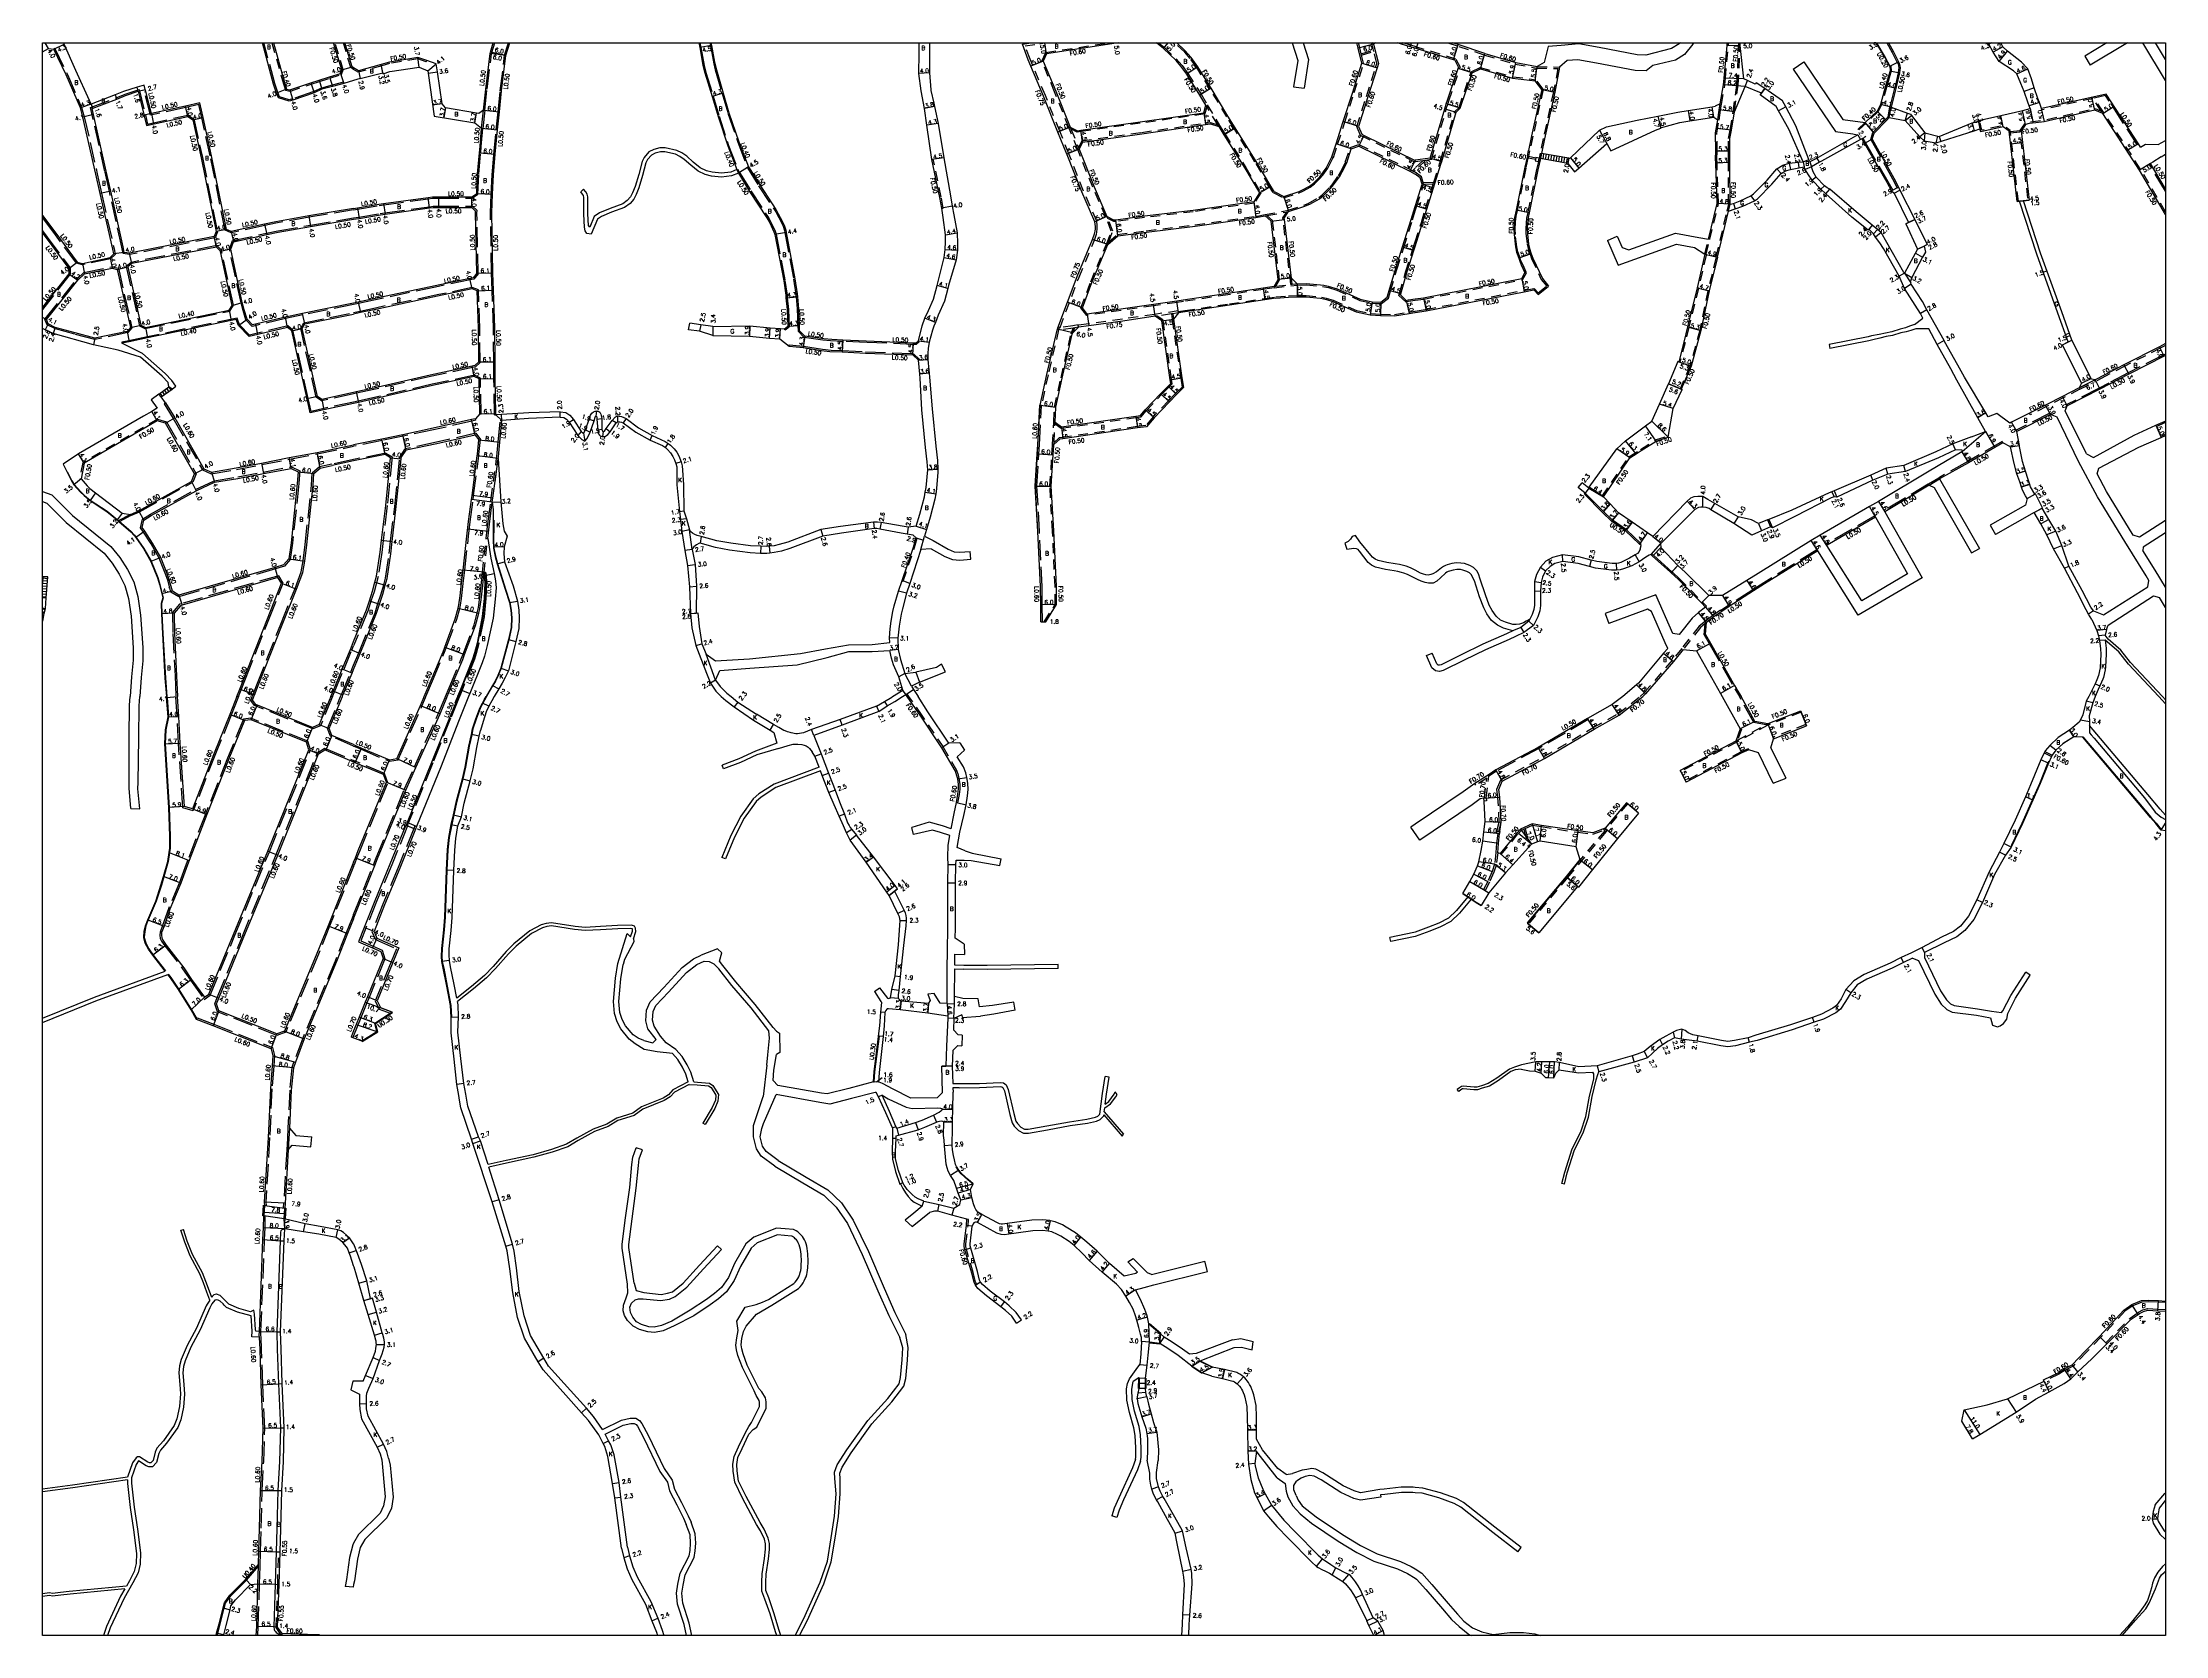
# Model space of a CAD drawing. Header units: metres. Extents: x -4000 to -3200, y -111000 to -110400.
import ezdxf

# ---------------------------------------------------------------- set-up
doc = ezdxf.new("R2010")
doc.units = ezdxf.units.M
doc.header["$LTSCALE"] = 2.5
doc.linetypes.add('22320', pattern=[2.5, 1.5, -1])
doc.linetypes.add('22330', pattern=[4, 3, -1])
for name, color, linetype in [('2101000', 7, 'Continuous'), ('2101001', 9, 'Continuous'), ('2102000', 4, 'Continuous'), ('2102001', 8, 'Continuous'), ('2203000', 1, 'Continuous'), ('2213000', 3, 'Continuous'), ('2214000', 6, 'Continuous'), ('2214110', 1, 'Continuous'), ('2214120', 2, 'Continuous'), ('2214990', 7, 'Continuous'), ('2231000', 4, 'Continuous'), ('2232000', 120, '22320'), ('2233000', 120, '22330'), ('2235000', 4, 'Continuous'), ('6132000', 60, '61320'), ('6165200', 90, '61300'), ('9201100', 215, 'Continuous'), ('9201500', 222, 'Continuous'), ('9201600', 215, 'Continuous'), ('9202100', 82, 'Continuous'), ('9202200', 82, 'Continuous'), ('9203500', 155, 'Continuous'), ('9301100', 1, 'Continuous'), ('999', 7, 'Continuous')]:
    doc.layers.add(name, color=color, linetype=linetype)
doc.styles.add('Dm_Anotation', font='txt.shx', dxfattribs={"bigfont": 'pscdm.shx'})
doc.linetypes.add('61300', pattern='A,2,-0.75,[1,dmdr.shx,S=0.15,R=0,X=0,Y=0],-0.75', length=3.5)
doc.linetypes.add('61320', pattern='A,0,[3,dmdr.shx,S=0.25,R=0,X=0,Y=0],1.5,[3,dmdr.shx,S=0.25,R=0,X=0,Y=0]', length=1.5)

msp = doc.modelspace()

# ---------------------------------------------------------------- linework, layer by layer
at = {"layer": '2101000'}
for points in [[(-3882.74, -110462.38), (-3899.62, -110465.19), (-3912.12, -110467.35), (-3916.35, -110468.28), (-3928.85, -110471.02), (-3930.69, -110470.23), (-3936.31, -110442.48), (-3939.45, -110428.09), (-3940.66, -110422.56), (-3946.14, -110423.77), (-3958.97, -110426.64), (-3961.08, -110418.35), (-3961.28, -110417.55), (-3961.7, -110415.89), (-3964.37, -110416.68), (-3969.51, -110418.34), (-3972.63, -110419.57), (-3981.63, -110423.11), (-3982.25, -110421.69), (-3987.43, -110410.35), (-3991.88, -110400.45), (-3992.13, -110400)], [(-3882.74, -110414.11), (-3886.44, -110415.3), (-3890.7, -110416.42), (-3894.68, -110417.46), (-3897.65, -110418.81), (-3905.65, -110421.53), (-3907.08, -110421.98), (-3911.04, -110420.68), (-3911.78, -110418.92), (-3912.88, -110415.5), (-3917.13, -110400)], [(-3912.99, -110400), (-3909.11, -110414.03), (-3908.1, -110417.37), (-3906.73, -110417.67), (-3898.88, -110415.01), (-3895.79, -110414.04), (-3891.87, -110412.81), (-3887.67, -110411.49), (-3887.18, -110410.18), (-3890.28, -110400)], [(-3882.74, -110409.39), (-3883.36, -110408.98), (-3886.1, -110400)], [(-3833.8, -110425.32), (-3832.96, -110417.41), (-3831.3, -110404.02), (-3831.21, -110403.49), (-3830.12, -110400)], [(-3829.11, -110540.12), (-3829.12, -110539.65), (-3829.38, -110526.45), (-3829.39, -110526), (-3829.45, -110520.12), (-3829.6, -110507.36), (-3830.05, -110493.2), (-3830.26, -110486.58), (-3830.7, -110464.02), (-3830.38, -110457.02), (-3830.05, -110449.71), (-3829.37, -110441.92), (-3828.57, -110432.79), (-3827.84, -110425.96), (-3827, -110418.1), (-3825.35, -110404.76), (-3823.84, -110400)], [(-3752.65, -110400), (-3752.35, -110401.74), (-3751.13, -110408.38), (-3750.43, -110411.25), (-3747.63, -110420.15), (-3745.42, -110427.66), (-3741.8, -110438.79), (-3738.32, -110447.72)], [(-3748.1, -110400), (-3747.93, -110400.93), (-3746.76, -110407.28), (-3746.07, -110410.19), (-3743.5, -110418.94), (-3741.32, -110426.36), (-3737.57, -110437.26), (-3733.96, -110446.73), (-3729.73, -110453.51), (-3723.67, -110462.77), (-3721.99, -110465.71), (-3720.7, -110468.38), (-3720.55, -110468.68), (-3719.89, -110470.58), (-3719.74, -110471.38), (-3716.46, -110488.92), (-3715.65, -110494.56), (-3715.55, -110495.62), (-3715.11, -110500.16), (-3714.88, -110506.51), (-3714.81, -110508.35)], [(-3669.93, -110512.27), (-3668.49, -110506.55), (-3667.53, -110503.7), (-3666.18, -110500.84), (-3664.29, -110496.58), (-3662.81, -110491.43), (-3660.23, -110480.79), (-3659.85, -110477.78), (-3659.68, -110474.97), (-3659.71, -110472.29), (-3660.64, -110465.71), (-3661.11, -110462.28), (-3661.83, -110458.21), (-3664.84, -110443.92), (-3666.72, -110431.01), (-3667.6, -110424.69), (-3668.86, -110418.09), (-3669.78, -110411.47), (-3669.71, -110404.02), (-3669.71, -110400)], [(-3665.76, -110400), (-3665.71, -110404.05), (-3665.78, -110411.32), (-3665.31, -110417.61), (-3665.25, -110417.9), (-3664.12, -110422.72), (-3663.88, -110423.92), (-3662.47, -110430.36), (-3660.39, -110443.26), (-3657.87, -110457.6), (-3657.18, -110461.54), (-3656.6, -110464.8), (-3655.36, -110471.58), (-3655.2, -110475.59), (-3655.26, -110478.12), (-3655.71, -110481.66), (-3658.55, -110491.35), (-3658.84, -110492.47), (-3660.09, -110497.26)], [(-3623.76, -110618.07), (-3623.84, -110611.65), (-3623.94, -110604.83), (-3624.91, -110584.11), (-3625.86, -110566.99), (-3625.1, -110554.75), (-3624.89, -110551.37), (-3624.1, -110536.46), (-3621.57, -110524.96), (-3617.67, -110508.27), (-3617.58, -110507.89), (-3617.43, -110507.48), (-3617.37, -110507.32), (-3613.77, -110497.64), (-3610.12, -110487.97), (-3604.29, -110474.08), (-3603.57, -110471.89), (-3603.36, -110470.97), (-3603.26, -110470.05), (-3603.26, -110469.2), (-3603.45, -110467.37), (-3608.38, -110456.12), (-3613.94, -110442.12), (-3614.04, -110441.87), (-3617.37, -110433.58), (-3622.78, -110420.09), (-3627.51, -110408.79), (-3628.53, -110406.35), (-3630.75, -110400.49), (-3627.43, -110400)], [(-3594.47, -110400), (-3595.38, -110400.1), (-3621.61, -110404.15), (-3622.89, -110406.86), (-3618.15, -110418.19), (-3612.73, -110431.72), (-3610.04, -110433.06), (-3608.7, -110432.87), (-3586.41, -110429.74), (-3562.42, -110426.29), (-3561.61, -110423.4), (-3563.86, -110419.62), (-3568.78, -110411.77), (-3571, -110408.75)], [(-3571, -110408.75), (-3572.84, -110406.61), (-3577.55, -110402.09), (-3580.28, -110400)], [(-3535.88, -110456.02), (-3537.15, -110453.9), (-3542.69, -110444.63), (-3550.57, -110431.97), (-3553.29, -110427.6), (-3559.6, -110417.02), (-3564.64, -110408.96), (-3567.19, -110405.49), (-3569.5, -110402.89), (-3572.52, -110400)], [(-3535.88, -110456.02), (-3532.26, -110457.8), (-3526.41, -110455.93), (-3525.15, -110455.35), (-3522.59, -110453.91), (-3521.08, -110452.79), (-3518.72, -110450.47), (-3518.3, -110449.89), (-3516.31, -110447.15), (-3515.6, -110445.97), (-3514.1, -110442.92), (-3512.53, -110438.03), (-3509.83, -110429.63), (-3506.26, -110418.5), (-3502.79, -110407.62), (-3504.24, -110402.01), (-3504.76, -110400)], [(-3497.65, -110400), (-3498.42, -110400.52)], [(-3482.75, -110402.03), (-3484.58, -110401.48), (-3489.47, -110400)], [(-3456.53, -110404), (-3466.59, -110400.64), (-3468.72, -110400)], [(-3366.54, -110415.81), (-3366.35, -110413.27), (-3365.22, -110401.02), (-3365.23, -110400)], [(-3358.96, -110413.54), (-3360.26, -110400.94), (-3360.26, -110400.88), (-3360.3, -110400)], [(-3308.92, -110400), (-3308.8, -110400.2), (-3305.63, -110405.44), (-3303.88, -110408.7), (-3303.75, -110410.49), (-3305.47, -110416.14), (-3307.35, -110423.16), (-3308.68, -110425.67), (-3313.21, -110430.02)], [(-3304.43, -110400), (-3302.52, -110403.33), (-3300.65, -110407.1), (-3300.33, -110407.74), (-3300.09, -110408.58), (-3300, -110409.38), (-3300.11, -110410.22), (-3300.24, -110411.29), (-3301.32, -110416.07), (-3301.6, -110417.17), (-3303.38, -110424.2)], [(-3251.84, -110422.27), (-3253.33, -110418.33), (-3254.51, -110415.25), (-3256.07, -110411.66), (-3257.32, -110410.47), (-3262.68, -110406.94), (-3265.01, -110403.45), (-3266.56, -110400.45), (-3266.68, -110400)], [(-3247.54, -110422.43), (-3248.08, -110420.89), (-3249.47, -110416.9), (-3250.56, -110413.53), (-3251.86, -110409.79), (-3254.28, -110407.21), (-3259.58, -110403.13), (-3261.3, -110401.47), (-3262.01, -110400)], [(-4000, -110403.38), (-3997.73, -110402.06), (-3995.75, -110402.33)], [(-4000, -110464.96), (-3995.36, -110471.16), (-3986.88, -110482.56), (-3984.95, -110483.08), (-3974.54, -110480.89), (-3973.1, -110479.5), (-3973.5, -110477.72), (-3978.29, -110456.74), (-3979.83, -110449.38), (-3984.75, -110427.92), (-3985.71, -110424.45), (-3991.06, -110412.04), (-3995.75, -110402.33)], [(-3833.8, -110425.32), (-3835.52, -110426.53), (-3836.48, -110426.4), (-3848.15, -110424.49), (-3849.34, -110422.88), (-3851.1, -110410.94), (-3851.64, -110407.92), (-3855.21, -110406.67), (-3858.55, -110405.51), (-3869.29, -110407.29), (-3872.31, -110408.17), (-3880.97, -110410.51), (-3882.74, -110409.39)], [(-3498.42, -110400.52), (-3496.54, -110407.8), (-3497.07, -110409.44), (-3500.54, -110420.33), (-3504.12, -110431.47), (-3502.88, -110434.42), (-3501.97, -110434.87), (-3482.8, -110444.23), (-3482.75, -110444.22)], [(-3467.78, -110406.55), (-3468.36, -110406.38), (-3482.33, -110402.15), (-3482.75, -110402.03)], [(-3467.78, -110406.55), (-3466.38, -110409.2)], [(-3456.53, -110404), (-3444.87, -110407.43), (-3436.82, -110408.87)], [(-3880.32, -110413.34), (-3882.74, -110414.11)], [(-3880.32, -110413.34), (-3871.71, -110411.32), (-3871.65, -110411.61), (-3869.13, -110410.82), (-3858.01, -110409.17), (-3854.79, -110410.54), (-3854.67, -110411.44), (-3852.43, -110427.53)], [(-3482.75, -110476.64), (-3479.94, -110467.74), (-3478.33, -110462.57), (-3475.83, -110454.55), (-3473.07, -110445.68), (-3472.76, -110444.63), (-3467.29, -110426.14), (-3465.77, -110424.55), (-3461.25, -110411.2)], [(-3477.07, -110443.35), (-3471.61, -110424.86), (-3471.34, -110423.96), (-3471.04, -110422.96), (-3470.62, -110421.57), (-3466.52, -110409.6), (-3466.38, -110409.2)], [(-3461.25, -110411.2), (-3458.17, -110409.77)], [(-3458.17, -110409.77), (-3446.06, -110413.21), (-3437.52, -110414.32)], [(-3435.06, -110417.48), (-3437.52, -110414.32)], [(-3428.32, -110409.07), (-3430.18, -110418.54)], [(-3367.86, -110422.97), (-3366.54, -110415.81)], [(-3334.09, -110444.8), (-3334.43, -110443.93), (-3339.36, -110431.24), (-3343.14, -110424.11), (-3344.36, -110421.82), (-3350.98, -110417.16), (-3354.23, -110414.97), (-3354.64, -110415.56), (-3357.56, -110414.14), (-3358.96, -110413.54)], [(-3981.27, -110424.68), (-3972.02, -110421.15), (-3968.69, -110419.8), (-3963.9, -110418.21), (-3960.76, -110431.14)], [(-3435.06, -110417.48), (-3438.86, -110435.03), (-3440.05, -110440.56)], [(-3430.18, -110418.54), (-3433.97, -110436.09), (-3435.16, -110441.61)], [(-3424.2, -110443.27), (-3413.25, -110432.91), (-3410.61, -110431.56), (-3399.12, -110429.08), (-3391.27, -110427.54), (-3383.74, -110426.06), (-3379.89, -110425.45), (-3370.84, -110424.02), (-3369.66, -110423.83)], [(-3367.86, -110422.97), (-3369.66, -110423.83)], [(-3364.11, -110460.75), (-3364.21, -110445.07), (-3364.22, -110443.68), (-3364.18, -110440.8), (-3364.13, -110436.05), (-3363.6, -110432.91), (-3362.43, -110425.97), (-3358.36, -110416.41)], [(-3336.57, -110444.76), (-3341.92, -110432.49), (-3345.88, -110425.57), (-3346.75, -110423.93), (-3352.71, -110419.61), (-3352.25, -110418.96), (-3358.36, -110416.41)], [(-3251.06, -110424.74), (-3251.4, -110423.66), (-3251.84, -110422.27)], [(-3246.73, -110424.74), (-3247.54, -110422.43)], [(-3945.28, -110427.68), (-3943.36, -110428.95), (-3940.23, -110443.3), (-3934.6, -110471.08), (-3935.25, -110472.97), (-3967.18, -110479.22), (-3969.15, -110478.89), (-3969.6, -110476.86), (-3974.29, -110455.85), (-3975.98, -110448.29), (-3981.27, -110424.68)], [(-3960.76, -110431.14), (-3945.28, -110427.68)], [(-3852.43, -110427.53), (-3837.08, -110430.05), (-3834.53, -110432.15)], [(-3608.07, -110437.32), (-3585.78, -110434.2), (-3561.78, -110430.75), (-3559.86, -110430.47), (-3556.75, -110431.5), (-3554.82, -110434.61), (-3546.96, -110447.24), (-3541.44, -110456.47), (-3543.58, -110459.84), (-3566.44, -110463.07), (-3584.74, -110465.32), (-3595.57, -110466.72), (-3596.24, -110466.81), (-3598.87, -110465.36)], [(-3422.67, -110448.52), (-3421.1, -110447.19), (-3410.47, -110437.89), (-3408.96, -110440.59), (-3392.19, -110432.85), (-3390.24, -110432.12), (-3390.28, -110431.93), (-3383.05, -110430), (-3379.27, -110429.4), (-3370.19, -110427.96), (-3368.72, -110429.01)], [(-3369.54, -110433.92), (-3368.72, -110429.01)], [(-3304.1, -110428.14), (-3305.19, -110429.25), (-3309.83, -110433.96)], [(-3304.1, -110428.14), (-3298.08, -110429.16), (-3292.61, -110435.35), (-3290.95, -110436.86), (-3286.44, -110437.69), (-3272.12, -110433.07)], [(-3303.38, -110424.2), (-3297.2, -110426.5), (-3296.06, -110426.84), (-3295.73, -110427.3), (-3290.71, -110433.87)], [(-3290.71, -110433.87), (-3285.24, -110435.2), (-3272.91, -110430.07)], [(-3272.91, -110430.07), (-3270.48, -110429.49)], [(-3836.38, -110456.75), (-3836.04, -110449.32), (-3835.35, -110441.4), (-3835.13, -110438.94), (-3834.54, -110432.21), (-3834.53, -110432.15)], [(-3608.07, -110437.32), (-3609.4, -110440.01)], [(-3530.44, -110463.52), (-3524.67, -110461.68), (-3522.46, -110460.73), (-3518.85, -110458.68), (-3517.31, -110457.49), (-3514.6, -110454.83), (-3513.51, -110453.51), (-3511.28, -110450.42), (-3510.22, -110448.62), (-3508.52, -110445.18), (-3506.81, -110439.87), (-3503.98, -110438.9), (-3484.8, -110448.27), (-3482.75, -110449.41)], [(-3372.24, -110473.9), (-3368.9, -110460.43), (-3369.51, -110445.26), (-3369.52, -110443.65), (-3369.48, -110440.76), (-3369.54, -110433.92)], [(-3315.93, -110434.58), (-3330.86, -110443.15), (-3331.26, -110443.35), (-3334.09, -110444.8)], [(-3314.49, -110436.18), (-3314.89, -110436.4), (-3329.66, -110444.49), (-3330.44, -110444.96), (-3333.4, -110446.68)], [(-3314.49, -110436.18), (-3313.48, -110437.91), (-3305.06, -110452.39), (-3303.27, -110455.7), (-3302.26, -110456.59), (-3296.81, -110467.62), (-3297.8, -110468.1)], [(-3310.5, -110436.27), (-3309.83, -110433.96)], [(-3310.5, -110436.27), (-3302.41, -110450.98), (-3300.68, -110454.39), (-3300.11, -110455.51), (-3294.47, -110466.48)], [(-3272.12, -110433.07), (-3269.92, -110432.36)], [(-3209.43, -110439.31), (-3210.22, -110438)], [(-3609.4, -110440.01), (-3603.76, -110454.19), (-3598.87, -110465.36)], [(-3477.07, -110443.35), (-3482.75, -110444.22)], [(-3440.47, -110442.52), (-3441.39, -110446.79), (-3444.74, -110463.03), (-3445.28, -110465.81), (-3445.44, -110467.18), (-3445.55, -110470.1), (-3445.48, -110472.16), (-3444.97, -110476.85), (-3444.53, -110478.77), (-3443.71, -110481.08), (-3443.32, -110482.19), (-3442.75, -110483.59), (-3441.37, -110486.55)], [(-3435.58, -110443.57), (-3436.5, -110447.82), (-3439.83, -110464.02), (-3440.18, -110465.75), (-3440.47, -110468.17), (-3440.53, -110469.67), (-3440.48, -110471.9), (-3440.05, -110475.87), (-3439.7, -110477.45), (-3439, -110479.41), (-3438.42, -110481.04), (-3434.81, -110488.8), (-3432.48, -110491.68)], [(-3440.47, -110442.52), (-3440.05, -110440.56)], [(-3425.17, -110445.4), (-3435.58, -110443.57)], [(-3424.83, -110443.43), (-3435.16, -110441.61)], [(-3425.17, -110445.4), (-3422.67, -110448.52)], [(-3424.83, -110443.43), (-3424.44, -110443.47), (-3424.2, -110443.27)], [(-3364.71, -110463.44), (-3362.13, -110462.46), (-3359.31, -110461.54), (-3354.93, -110459.46), (-3353.78, -110458.68), (-3348.37, -110453.23), (-3344.79, -110449.15), (-3343.26, -110448.14), (-3341.37, -110447.68), (-3338.14, -110447.06), (-3336.15, -110446.73)], [(-3364.11, -110460.75), (-3362.74, -110460.45), (-3360.23, -110459.43), (-3356.23, -110457.56), (-3355.26, -110456.9), (-3350.07, -110451.68), (-3346.43, -110447.4), (-3344.21, -110446.02), (-3341.87, -110445.34), (-3338.46, -110444.88), (-3336.57, -110444.76)], [(-3334.52, -110449.66), (-3335.79, -110447.69), (-3336.15, -110446.73)], [(-3327.55, -110454.53), (-3328.57, -110453.78), (-3331.59, -110450.54), (-3332.73, -110448.51), (-3333.4, -110446.68)], [(-3737.78, -110449.11), (-3733.52, -110455.93), (-3727.01, -110465.88), (-3725.98, -110467.78), (-3724.36, -110471.15), (-3724.06, -110472.19), (-3720.7, -110489.62), (-3719.92, -110495.07), (-3719.83, -110496.03), (-3719.4, -110500.44), (-3719.17, -110506.67)], [(-3480.86, -110450.82), (-3482.75, -110449.41)], [(-3482.75, -110461.62), (-3482.63, -110461.23), (-3480.13, -110453.21)], [(-3480.13, -110453.21), (-3480.86, -110450.82)], [(-3291.4, -110503.67), (-3292.31, -110501.97), (-3298.37, -110492.46), (-3300.43, -110487.9), (-3306.22, -110477.43), (-3307.6, -110475.32), (-3309.3, -110473.15), (-3310.08, -110471.92), (-3311.85, -110470.2), (-3312.11, -110470.51), (-3318.19, -110465.6), (-3328.04, -110456.91), (-3329.92, -110455.11), (-3333.1, -110451.7), (-3334.52, -110449.66)], [(-3298.42, -110486.78), (-3298.62, -110486.46), (-3307.21, -110471.45), (-3308.58, -110470.31), (-3310.58, -110468.66), (-3316.58, -110463.69), (-3326.45, -110455.11), (-3326.95, -110454.86), (-3327.55, -110454.53)], [(-3882.74, -110462.38), (-3881.32, -110462.14), (-3873.25, -110460.79), (-3871.46, -110460.55), (-3854.68, -110458.22), (-3853.02, -110457.99), (-3850.64, -110457.98), (-3838.22, -110457.95)], [(-3882.74, -110466.43), (-3880.66, -110466.08), (-3872.65, -110464.75), (-3870.91, -110464.51), (-3854.13, -110462.18), (-3852.74, -110461.99), (-3850.62, -110461.98), (-3838.21, -110461.95)], [(-3838.22, -110457.95), (-3836.38, -110456.75)], [(-3838.21, -110461.95), (-3836.77, -110463.34)], [(-3836.36, -110486.77), (-3836.8, -110463.95), (-3836.77, -110463.34)], [(-3529.36, -110488.57), (-3532.03, -110466.57), (-3532.1, -110466.02), (-3530.44, -110463.52)], [(-3495.64, -110497.63), (-3493.25, -110495.82), (-3492.5, -110493.25), (-3490.05, -110484.83), (-3487.54, -110476.86), (-3484.26, -110466.48), (-3482.75, -110461.62)], [(-3368.81, -110480.69), (-3364.71, -110463.44)], [(-3236.66, -110512.63), (-3240.55, -110501.84), (-3248.5, -110479.63), (-3255, -110459.6)], [(-3235.31, -110511.95), (-3239.13, -110501.33), (-3247.08, -110479.14), (-3253.48, -110459.43)], [(-4000, -110471.64), (-3998.62, -110473.48), (-3990.1, -110484.94), (-3990.09, -110486.94), (-4000, -110499.57)], [(-3922.92, -110504.11), (-3923.94, -110500.6), (-3924.7, -110497.84), (-3929.06, -110477.72), (-3927.97, -110474.92), (-3915.5, -110472.19), (-3911.23, -110471.26), (-3898.96, -110469.14), (-3882.74, -110466.43)], [(-3598.59, -110475.93), (-3594.8, -110472.67), (-3583.99, -110471.27), (-3565.66, -110469.02), (-3542.74, -110465.78), (-3542.18, -110465.7), (-3539.23, -110465.17)], [(-3535.88, -110491.74), (-3534.33, -110489.18), (-3536.99, -110467.17), (-3539.23, -110465.17)], [(-3297.8, -110468.1), (-3293.42, -110477.75)], [(-3294.47, -110466.48), (-3289.83, -110475.99), (-3290.91, -110476.52), (-3290.48, -110478.83), (-3291.54, -110480.74)], [(-3608.16, -110499.76), (-3604.54, -110490.19), (-3598.59, -110475.93)], [(-3488.31, -110494.96), (-3488.18, -110494.51), (-3485.74, -110486.14), (-3483.24, -110478.21), (-3482.75, -110476.64)], [(-3373.57, -110479.53), (-3376.48, -110492.26), (-3380.16, -110506.92), (-3381.48, -110512.79), (-3383.44, -110520.16), (-3383.72, -110520.06), (-3387.28, -110528.48)], [(-3293.42, -110477.75), (-3298.42, -110486.78)], [(-3836.36, -110486.77), (-3837.69, -110488.53), (-3838.94, -110488.78), (-3851.98, -110491.49), (-3875.22, -110496.46), (-3881.05, -110497.69), (-3882.74, -110498.05)], [(-3482.75, -110496.39), (-3479.56, -110496.02), (-3442.6, -110488.79), (-3441.37, -110486.55)], [(-3368.81, -110480.69), (-3371.93, -110493.45), (-3375.05, -110508.31), (-3378.7, -110521.76), (-3382.47, -110530.45), (-3382.1, -110530.6)], [(-3291.54, -110480.74), (-3295.61, -110488.32), (-3295.9, -110489.03), (-3296.04, -110489.75)], [(-3836.15, -110493.4), (-3838.13, -110492.7), (-3851.16, -110495.41), (-3874.39, -110500.38), (-3880.22, -110501.61), (-3882.74, -110502.14)], [(-3835.55, -110520.18), (-3835.69, -110507.49), (-3836.15, -110493.4)], [(-3535.88, -110491.74), (-3540.06, -110492.37), (-3553.36, -110494.36), (-3570.11, -110496.9), (-3572.56, -110497.25), (-3581.4, -110498.54), (-3593.6, -110500.32), (-3606.3, -110502.12), (-3608.16, -110499.76)], [(-3535.22, -110496.19), (-3530.43, -110495.74), (-3527.21, -110495.71), (-3523.87, -110495.67), (-3518.44, -110496.18)], [(-3527.26, -110490.71), (-3529.36, -110488.57)], [(-3527.26, -110490.71), (-3523.66, -110490.67), (-3517.15, -110491.28), (-3515.5, -110491.64), (-3512.08, -110492.66), (-3503.42, -110496.51), (-3499, -110497.49), (-3495.64, -110497.63)], [(-3486.12, -110497), (-3488.31, -110494.96)], [(-3482.75, -110501.54), (-3478.56, -110500.92), (-3441.69, -110493.71), (-3438.09, -110493.05)], [(-3438.09, -110493.05), (-3436.38, -110494.82)], [(-3436.38, -110494.82), (-3432.48, -110491.68)], [(-3266.81, -110540.85), (-3267.67, -110539.41), (-3275.71, -110525.96), (-3278.26, -110521.37), (-3283.23, -110512.42), (-3283.4, -110512.11), (-3289.89, -110500.56), (-3291.63, -110497.47), (-3295.81, -110490.89), (-3295.97, -110490.4), (-3296.04, -110489.75)], [(-3882.74, -110498.05), (-3901.98, -110501.95), (-3908.46, -110503.28), (-3920.81, -110506.24)], [(-3882.74, -110531.7), (-3894.77, -110534.3), (-3896.41, -110533.16), (-3902.17, -110507.59), (-3901.16, -110505.87), (-3882.74, -110502.14)], [(-3660.09, -110497.26), (-3662.45, -110502.61), (-3663.55, -110505.32), (-3664.1, -110506.69), (-3664.64, -110508.25), (-3665.87, -110512.79), (-3666.24, -110515.12), (-3666.38, -110516.86), (-3666.35, -110519.06), (-3666.34, -110519.24), (-3665.97, -110523.24), (-3665.86, -110524.42), (-3665.72, -110525.93), (-3664.72, -110537.81), (-3663.32, -110551.91), (-3662.77, -110557.29), (-3662.58, -110560.6), (-3662.58, -110561.66), (-3663.07, -110567.89), (-3663.08, -110568.01), (-3663.33, -110569.93), (-3663.78, -110571.86), (-3665.51, -110578.63), (-3666.83, -110583.25), (-3667.58, -110585.84)], [(-3571.91, -110501.71), (-3573.8, -110504.03), (-3570.61, -110526.19), (-3570.04, -110529.82), (-3572.67, -110532.48), (-3575.37, -110535.2), (-3581.07, -110541.18), (-3583.98, -110544.6), (-3587.43, -110545.04), (-3615.49, -110549.11), (-3616.62, -110549.25), (-3618.88, -110551.23)], [(-3618.43, -110542.84), (-3616.03, -110544.64), (-3588.01, -110540.57), (-3586.27, -110540.35), (-3584.49, -110538.26), (-3578.69, -110532.16), (-3575.87, -110529.31), (-3574.84, -110528.27), (-3575.06, -110526.87), (-3578.26, -110504.67), (-3580.75, -110502.99)], [(-3580.75, -110502.99), (-3592.96, -110504.77), (-3605.67, -110506.57), (-3609.58, -110507.13)], [(-3535.22, -110496.19), (-3539.4, -110496.82), (-3552.69, -110498.81), (-3569.45, -110501.35), (-3571.91, -110501.71)], [(-3518.44, -110496.18), (-3516.22, -110496.64), (-3513.82, -110497.35), (-3504.99, -110501.28), (-3499.65, -110502.44), (-3495.85, -110502.63), (-3490.54, -110502.86), (-3484.98, -110501.87), (-3482.82, -110501.55), (-3482.75, -110501.54)], [(-3486.12, -110497), (-3485.32, -110496.82), (-3482.75, -110496.39)], [(-3971.44, -110515.74), (-3980.73, -110513.71), (-3995.91, -110509.43), (-3999.03, -110508.13), (-4000, -110507.6)], [(-3927.03, -110504.15), (-3928.87, -110504.59), (-3960.36, -110511.09), (-3967.32, -110512.6), (-3970.06, -110513.09)], [(-3882.74, -110535.79), (-3893.92, -110538.21), (-3899.07, -110539.4), (-3900.31, -110534.04), (-3906.07, -110508.46), (-3907.61, -110507.19), (-3918.8, -110509.88), (-3922.16, -110510.6), (-3926.13, -110506.49), (-3927.03, -110504.15)], [(-3920.81, -110506.24), (-3922.92, -110504.11)], [(-3747.41, -110510.17), (-3752.43, -110508.61), (-3756.57, -110508.04)], [(-3747.45, -110506.77), (-3751.87, -110506.17), (-3756.01, -110505.61)], [(-3747.45, -110506.77), (-3733.42, -110506.54), (-3725.81, -110507.36), (-3721.92, -110507.6), (-3720.4, -110507.7)], [(-3747.41, -110510.17), (-3733.61, -110510.43), (-3726.06, -110511.25), (-3722.17, -110511.5), (-3718.69, -110514.18)], [(-3720.4, -110507.7), (-3719.17, -110506.67)], [(-3670.96, -110513.1), (-3671.83, -110513.06), (-3689.66, -110512.34), (-3698.43, -110511.93), (-3702.58, -110511.73), (-3705.58, -110511.48), (-3712.7, -110510.48), (-3714.81, -110508.35)], [(-3618.43, -110542.84), (-3618.15, -110537.27), (-3615.71, -110526.27), (-3611.94, -110509.76), (-3611.73, -110509.22)], [(-3609.58, -110507.13), (-3611.73, -110509.22)], [(-3267.81, -110546.41), (-3270.79, -110541.21), (-3278.58, -110527.09), (-3280.88, -110522.82), (-3286.02, -110513.58), (-3289.19, -110507.77)], [(-3227.96, -110526.65), (-3235.31, -110511.95)], [(-3718.69, -110514.18), (-3713.3, -110514.74), (-3706.5, -110515.85), (-3703.27, -110516.2), (-3698.64, -110516.42), (-3689.87, -110516.83), (-3672.01, -110517.56), (-3669.92, -110519.57)], [(-3670.96, -110513.1), (-3669.93, -110512.27)], [(-3670.77, -110582.11), (-3669.37, -110577.59), (-3667.7, -110571), (-3667.37, -110569.2), (-3667.06, -110567.49), (-3666.37, -110560.83), (-3666.61, -110557.86), (-3667.3, -110552.36), (-3668.7, -110538.17), (-3669.31, -110526.24), (-3669.44, -110524.75), (-3669.92, -110519.57)], [(-3238.88, -110513.74), (-3236.66, -110512.63)], [(-3231.64, -110528.23), (-3238.88, -110513.74)], [(-3200, -110517.77), (-3200.47, -110518.01), (-3213.88, -110524.77), (-3221.09, -110528.58), (-3224.72, -110530.44), (-3237.01, -110536.7)], [(-3200, -110513.27), (-3202.3, -110514.45), (-3215.66, -110521.3), (-3222.91, -110525.02)], [(-3837.02, -110521.54), (-3838.12, -110521.78), (-3853.91, -110525.18), (-3875.19, -110530.06), (-3881.77, -110531.49), (-3882.74, -110531.7)], [(-3837.27, -110525.69), (-3853.04, -110529.09), (-3874.32, -110533.97), (-3880.92, -110535.4), (-3882.74, -110535.79)], [(-3835.48, -110526.57), (-3837.27, -110525.69)], [(-3835.55, -110520.18), (-3837.02, -110521.54)], [(-3835.21, -110539.78), (-3835.48, -110526.57)], [(-3222.91, -110525.02), (-3226.5, -110526.97)], [(-3953.66, -110535.62), (-3950.18, -110541.25), (-3939.23, -110560.4), (-3936.31, -110561.7), (-3927.03, -110560.12), (-3917.41, -110558.29), (-3907.07, -110556.24), (-3896.54, -110554.27), (-3882.74, -110551.35)], [(-3417.36, -110567.73), (-3417.13, -110567.38), (-3406.72, -110552.93), (-3403.49, -110549.91), (-3395.99, -110544.19), (-3393.61, -110542.53), (-3390.65, -110536.06), (-3387.28, -110528.48)], [(-3393.2, -110585.96), (-3395.23, -110584.54), (-3401, -110580.51), (-3406.08, -110576.97), (-3409.32, -110573.61), (-3411.84, -110570.99), (-3401.84, -110556.25), (-3399.45, -110554.74), (-3397.6, -110553.58), (-3391.93, -110550.01), (-3387.41, -110548.49), (-3385.5, -110537.68), (-3382.1, -110530.6)], [(-3238.87, -110533.15), (-3245.17, -110536.47), (-3251.24, -110539.51), (-3258.06, -110542.93), (-3258.67, -110543.24)], [(-3232.52, -110529.92), (-3238.87, -110533.15)], [(-3957.07, -110537.77), (-3958.77, -110538.84), (-3961.91, -110540.66), (-3986.45, -110554.86), (-3992.25, -110558.75), (-3989.03, -110565.01), (-3988.17, -110566.47), (-3985.63, -110569.29), (-3984.31, -110570.53), (-3982.07, -110572.38), (-3975.7, -110576.53), (-3971.89, -110579.69), (-3971.52, -110580.01), (-3971.11, -110580.36), (-3966.67, -110584.16), (-3965.4, -110585.54), (-3964.81, -110586.34), (-3961.89, -110590.51), (-3959.14, -110595.34), (-3956.64, -110601.57), (-3955.9, -110603.99), (-3955.02, -110607.6), (-3954.67, -110609.01), (-3955.24, -110611.13), (-3955.18, -110615.09), (-3954.76, -110622.5), (-3953.84, -110639.35), (-3953.24, -110646.26)], [(-3957.07, -110537.77), (-3956.8, -110537.6)], [(-3836.83, -110541.56), (-3838.31, -110541.89), (-3852.72, -110545.16), (-3864.23, -110547.59), (-3872.07, -110549.24), (-3882.74, -110551.35)], [(-3835.21, -110539.78), (-3836.83, -110541.56)], [(-3804.96, -110538.97), (-3816.72, -110539.36), (-3827.04, -110539.99), (-3829.11, -110540.12)], [(-3828.28, -110556.6), (-3828.18, -110555.88), (-3827.64, -110550.37), (-3826.89, -110542.29)], [(-3804.9, -110540.97), (-3816.85, -110541.48), (-3826.89, -110542.29)], [(-3804.96, -110538.97), (-3802.85, -110539.17), (-3801.27, -110540.21), (-3799.91, -110541.81), (-3796.98, -110546.41), (-3796.35, -110546.95), (-3796.18, -110546.96), (-3795.96, -110546.87), (-3795.33, -110545.81), (-3793.97, -110541.69), (-3793.5, -110540.28), (-3793.26, -110539.81), (-3793, -110539.42), (-3792.38, -110539.02), (-3791.79, -110538.75), (-3791.48, -110538.68), (-3791.06, -110538.65), (-3790.87, -110538.67), (-3790.58, -110538.73), (-3790.3, -110538.89), (-3790.03, -110539.11), (-3789.87, -110539.34), (-3789.59, -110539.84), (-3789.45, -110540.38), (-3789.27, -110541.48), (-3789.19, -110545.65), (-3789.14, -110545.94), (-3788.98, -110546.2), (-3788.72, -110546.34), (-3788.49, -110546.36), (-3788.25, -110546.28), (-3787.56, -110545.27), (-3785.31, -110542.27)], [(-3804.9, -110540.97), (-3803.58, -110541.09), (-3802.55, -110541.76), (-3801.51, -110542.82), (-3798.3, -110547.91), (-3796.78, -110549.41), (-3795.66, -110550.02), (-3794.75, -110549.07), (-3793.6, -110546.59), (-3792.17, -110542.31), (-3791.78, -110540.94), (-3791.71, -110540.83), (-3791.61, -110540.73), (-3791.51, -110540.65), (-3791.4, -110540.62), (-3791.37, -110540.63), (-3791.28, -110540.68), (-3791.21, -110540.78), (-3791.16, -110540.9), (-3791.12, -110541.02), (-3791.11, -110541.04), (-3791.05, -110541.73), (-3790.67, -110545.84), (-3790.59, -110546.74), (-3790.43, -110547.29)], [(-3787.48, -110547.9), (-3786.91, -110547.48), (-3786.09, -110546.47), (-3783.87, -110543.17), (-3783.6, -110542.95), (-3783.35, -110542.8), (-3783.15, -110542.74), (-3782.92, -110542.72), (-3782.42, -110542.77), (-3781.81, -110542.93), (-3781.16, -110543.17), (-3776.41, -110546.68), (-3771.05, -110549.59), (-3766.33, -110551.69), (-3765.25, -110552.43), (-3764.46, -110553.18), (-3763.37, -110554.46), (-3762.48, -110555.86), (-3761.81, -110557.09), (-3761.3, -110558.39), (-3761.01, -110559.66), (-3760.96, -110561.36), (-3760.99, -110566.54), (-3760.01, -110576.56), (-3759.6, -110579.57), (-3759.14, -110584.03), (-3757.91, -110591.17), (-3756.99, -110596.81), (-3756.16, -110604.87), (-3755.8, -110614.99), (-3755.28, -110620.4), (-3753.8, -110627.07), (-3749.83, -110637.49), (-3748.27, -110641.14), (-3746.25, -110644.19), (-3744.31, -110646.27)], [(-3785.31, -110542.27), (-3784.2, -110541.04), (-3783.94, -110540.81), (-3783.72, -110540.66), (-3783.56, -110540.6), (-3783.22, -110540.54), (-3782.64, -110540.57), (-3781.86, -110540.72), (-3780.89, -110541.11), (-3780, -110541.54)], [(-3780, -110541.54), (-3775.43, -110545.03), (-3770.25, -110547.87), (-3765.31, -110550.18), (-3764.25, -110550.93), (-3763.39, -110551.56), (-3761.96, -110552.87), (-3760.99, -110554.21), (-3760.19, -110555.6), (-3759.29, -110557.77), (-3758.96, -110559.3), (-3758.78, -110560.9), (-3758.49, -110566.46), (-3758.34, -110576.25), (-3757.32, -110579.29), (-3756.19, -110583.47)], [(-3258.67, -110543.24), (-3263.53, -110539.62), (-3266.81, -110540.85)], [(-3243.4, -110539.95), (-3256.02, -110546.37)], [(-3203.62, -110544.03), (-3200.15, -110542.45), (-3200, -110542.38)], [(-3836.98, -110547.74), (-3851.44, -110551.02), (-3862.99, -110553.46)], [(-3856.17, -110646.26), (-3853.57, -110640.08), (-3849.07, -110629.34), (-3848.43, -110627.63), (-3844.45, -110616.96), (-3843.36, -110612.96), (-3843.1, -110611.72), (-3842.58, -110608.31), (-3842.07, -110603.56), (-3841.43, -110598.58), (-3840.05, -110585.8), (-3839.46, -110580.32), (-3838.33, -110572.01), (-3838.12, -110570.45), (-3836.21, -110555.52), (-3836.13, -110554.95), (-3835.6, -110549.58)], [(-3836.98, -110547.74), (-3835.6, -110549.58)], [(-3790.43, -110547.29), (-3790.13, -110547.75), (-3789.81, -110548.04), (-3789.5, -110548.17), (-3789.24, -110548.27), (-3788.97, -110548.33), (-3788.65, -110548.33), (-3788.33, -110548.3), (-3787.84, -110548.14), (-3787.48, -110547.9)], [(-3621.96, -110618.04), (-3617.85, -110611.57), (-3617.94, -110604.65), (-3618.92, -110583.8), (-3619.86, -110567.01), (-3619.11, -110555.12), (-3618.9, -110551.71)], [(-3618.9, -110551.71), (-3618.88, -110551.23)], [(-3273.07, -110548.45), (-3280.17, -110551.01), (-3286.58, -110554.03), (-3298.61, -110559.16), (-3305.27, -110560.26), (-3311.11, -110562.83), (-3324.87, -110568.71), (-3325.72, -110569.06), (-3326.76, -110569.48), (-3340.77, -110576), (-3349.52, -110579.52), (-3349.98, -110579.71), (-3353.37, -110581.07), (-3355.97, -110579.61), (-3361.09, -110578.48), (-3369.89, -110573.54), (-3372.52, -110572.01), (-3374.39, -110570.89), (-3376.28, -110570.82), (-3377.74, -110571.03), (-3379.06, -110571.55), (-3380.31, -110572.65), (-3393.2, -110585.96)], [(-3261.3, -110550.61), (-3264.38, -110552.4), (-3274.3, -110558.14), (-3285.12, -110564.23)], [(-3273.07, -110548.45), (-3267.81, -110546.41)], [(-3258.4, -110552.18), (-3261.3, -110550.61)], [(-3249.27, -110570.02), (-3250.91, -110567.19), (-3251.19, -110566.34), (-3251.81, -110564.41), (-3252.73, -110561.38), (-3253.87, -110557.63), (-3254.98, -110552), (-3255.05, -110551.62), (-3256.02, -110546.37)], [(-3201.6, -110548.61), (-3200, -110547.88)], [(-3920.3, -110646.26), (-3920.07, -110645.67), (-3918.66, -110642.1), (-3909.66, -110619.17), (-3904.26, -110605.78), (-3901.87, -110599.46), (-3901.17, -110595.23), (-3900.39, -110589.08), (-3898.02, -110566.65), (-3897.74, -110562.26), (-3895.33, -110560.14), (-3890.86, -110559.24)], [(-3891.32, -110646.26), (-3890.46, -110644.19), (-3887.05, -110635.96), (-3883.96, -110628.5), (-3882.74, -110625.5), (-3877.89, -110613.52), (-3876.8, -110610.17), (-3875.63, -110606.56), (-3874.7, -110603.21), (-3874.07, -110600.91), (-3872.73, -110591.9), (-3872.2, -110587.34), (-3870.66, -110574.22), (-3868.84, -110556.25), (-3870.84, -110555.11)], [(-3882.74, -110557.47), (-3890.86, -110559.24)], [(-3882.74, -110636.01), (-3880.25, -110630), (-3874.13, -110614.89), (-3873, -110611.4), (-3871.8, -110607.71), (-3870.85, -110604.28), (-3870.14, -110601.74), (-3868.76, -110592.42), (-3868.22, -110587.81), (-3866.69, -110574.66), (-3864.86, -110556.65), (-3864.81, -110556.21), (-3862.99, -110553.46)], [(-3870.84, -110555.11), (-3882.74, -110557.47)], [(-3828.28, -110556.6), (-3827.31, -110572.83), (-3826.53, -110581.17), (-3826.08, -110583.9), (-3824.95, -110585.79), (-3826.05, -110589.87), (-3826.12, -110592.31), (-3825.9, -110595.44), (-3822.66, -110604.57), (-3820.97, -110610.31), (-3820.56, -110613.64), (-3820.38, -110616.53), (-3820.54, -110620.56), (-3821.64, -110625.45), (-3824.44, -110636.51), (-3825.61, -110639.08), (-3826.72, -110641.22), (-3828.04, -110643.38), (-3829.73, -110646.26)], [(-3276.57, -110553.63), (-3276.59, -110553.54), (-3276.62, -110553.47), (-3276.77, -110553.39), (-3279.11, -110553.27), (-3285.57, -110556.32), (-3297.96, -110561.47), (-3304.64, -110562.47), (-3310.29, -110564.66), (-3323.87, -110571.11), (-3324.84, -110570.96), (-3325.95, -110571.44), (-3339.72, -110578.4), (-3348.06, -110582.7), (-3348.8, -110582.36), (-3352.19, -110583.83), (-3355.94, -110585.45), (-3362.65, -110581.04), (-3371.28, -110575.85), (-3371.99, -110575.42), (-3373.12, -110575.08), (-3374.32, -110574.89), (-3375.09, -110574.9), (-3375.95, -110575.03), (-3377.31, -110575.73), (-3390.07, -110588.45), (-3390.25, -110588.62)], [(-3276.57, -110553.63), (-3276.56, -110553.71), (-3276.59, -110553.86), (-3276.64, -110553.93), (-3276.76, -110554.01), (-3289.04, -110561.33), (-3308.15, -110572.7), (-3311.5, -110574.7), (-3330.09, -110585.39), (-3333.49, -110587.49), (-3353.44, -110599.94), (-3357.76, -110602.57), (-3367, -110608.18)], [(-3252.13, -110571.68), (-3252.74, -110570.63), (-3253.95, -110568.54), (-3254.33, -110567.36), (-3254.96, -110565.4), (-3256.08, -110562.39), (-3257.07, -110558.43), (-3258.4, -110552.18)], [(-3418.66, -110569.63), (-3421.29, -110567.45)], [(-3417.36, -110567.73), (-3419.82, -110565.68)], [(-3289.04, -110566.58), (-3305.79, -110576.65)], [(-3830.5, -110573.06), (-3830.18, -110575.82), (-3830.11, -110581.7), (-3830.23, -110587.65), (-3830.05, -110589.97), (-3830.01, -110590.37), (-3829.38, -110593.43), (-3828.7, -110596.19), (-3825.7, -110605.8), (-3824.03, -110610.8), (-3823.56, -110613.71), (-3823.28, -110616.62), (-3823.43, -110620.21), (-3824.37, -110624.8), (-3827.28, -110635.55), (-3828.38, -110638.26), (-3829.44, -110640.42), (-3830.37, -110642.02), (-3832.86, -110646.26)], [(-3832.2, -110586.65), (-3831.61, -110581.28), (-3830.5, -110573.06)], [(-3397.91, -110590.74), (-3397.59, -110589.36), (-3397.85, -110588.44), (-3403.13, -110583.41), (-3408.41, -110579.84), (-3411.76, -110576.52), (-3418.66, -110569.63)], [(-3236.4, -110597.13), (-3239.13, -110589.32), (-3241.39, -110583.88), (-3243.99, -110579.53), (-3246.55, -110575.24), (-3246.38, -110575.14), (-3249.01, -110569.87), (-3249.27, -110570.02)], [(-3670.77, -110582.11), (-3673.75, -110582.46), (-3676.03, -110582.06), (-3683.96, -110580.65), (-3685.36, -110580.49), (-3686.82, -110580.51), (-3699.25, -110582.13), (-3706.66, -110583.33), (-3719.18, -110588.05), (-3722.45, -110589.01), (-3724.3, -110589.41), (-3726.23, -110589.6), (-3727.15, -110589.69), (-3729.27, -110589.6), (-3733.16, -110589.45), (-3740.66, -110588.48), (-3745.87, -110587.54), (-3751.74, -110585.94), (-3753.26, -110585.52), (-3754.13, -110585.2), (-3755, -110584.69), (-3755.72, -110584.16), (-3756.19, -110583.47)], [(-3671.94, -110585.39), (-3674.13, -110585.03), (-3676.41, -110584.63), (-3684.41, -110583.21), (-3685.59, -110582.99), (-3686.55, -110582.89), (-3698.87, -110584.71), (-3705.99, -110585.84), (-3718.36, -110590.52), (-3721.47, -110591.43), (-3724.28, -110592.02), (-3725.98, -110592.19), (-3727.08, -110592.29), (-3729.38, -110592.3), (-3733.38, -110592.04), (-3741.06, -110591.05), (-3746.45, -110590.08), (-3752.14, -110588.51), (-3752.69, -110588.58), (-3753.58, -110589.09), (-3754.57, -110589.83), (-3754.97, -110590.28), (-3755.24, -110590.79)], [(-3309.3, -110578.62), (-3327.53, -110589.21), (-3327.67, -110589.3)], [(-3238.05, -110597.85), (-3242.17, -110590.6), (-3244.67, -110585.36), (-3247, -110581.19), (-3249.44, -110576.85)], [(-3832.2, -110586.65), (-3831.08, -110594.17), (-3829.83, -110599.88), (-3829.27, -110602.66), (-3829.1, -110605.33), (-3829.39, -110609.55), (-3830.23, -110616.68), (-3832.46, -110627.06), (-3833.49, -110631), (-3834.32, -110633.5), (-3838.92, -110645.04), (-3839.41, -110646.26)], [(-3755.24, -110590.79), (-3754, -110596.55), (-3753.57, -110604.69), (-3753.71, -110614.82), (-3753.01, -110614.76), (-3752.57, -110619.83), (-3751.49, -110626.43), (-3749.96, -110630.29)], [(-3680.75, -110625.91), (-3680.79, -110624.11), (-3680.56, -110620.74), (-3680.21, -110617.88), (-3679.55, -110614.14), (-3679.06, -110612.12), (-3677.47, -110606.48), (-3676.02, -110602.58), (-3671.79, -110590.01), (-3670.79, -110586.51)], [(-3669.02, -110590.86), (-3673.22, -110603.67), (-3674.37, -110607.31), (-3675.96, -110613.25), (-3676.39, -110615.23), (-3677.18, -110619.69), (-3677.69, -110624.22), (-3677.52, -110628.49), (-3676.67, -110632.26), (-3675, -110637.56)], [(-3670.79, -110586.51), (-3671.94, -110585.39)], [(-3505.27, -110585.54), (-3506.45, -110585.93), (-3507.16, -110586.89), (-3508.04, -110587.82), (-3509.22, -110588.4)], [(-3508.44, -110590.77), (-3505.89, -110590.35), (-3504.96, -110590.42), (-3504.33, -110590.68)], [(-3439.46, -110616.98), (-3439.56, -110617.06), (-3440.88, -110617.87), (-3441.96, -110618.5), (-3443.47, -110618.95), (-3444.75, -110619.09), (-3445.97, -110619.11), (-3448.67, -110618.28), (-3450.54, -110617.43), (-3452.27, -110616.02), (-3453.78, -110613.83), (-3454.82, -110611.85), (-3456.3, -110607.92), (-3458.21, -110601.96), (-3458.94, -110599.98), (-3459.49, -110598.92), (-3460.83, -110597.61), (-3462.21, -110596.85), (-3464.2, -110596.15), (-3465.49, -110595.93), (-3467.16, -110595.91), (-3468.94, -110596.13), (-3470.66, -110596.64), (-3471.35, -110596.91), (-3472.08, -110597.29), (-3472.77, -110597.78), (-3474.69, -110599.21), (-3476.07, -110600), (-3476.87, -110600.31), (-3477.9, -110600.47), (-3478.79, -110600.37), (-3479.66, -110600.18), (-3480.74, -110599.73), (-3482.71, -110598.66), (-3484.57, -110597.81), (-3486.14, -110597.17), (-3487.15, -110596.87), (-3488.66, -110596.49), (-3490.26, -110596.19), (-3493.39, -110595.77), (-3496.75, -110594.94), (-3497.77, -110594.43), (-3498.78, -110593.69), (-3499.47, -110592.92), (-3503.57, -110588), (-3505.27, -110585.54)], [(-3445.92, -110621.53), (-3449.49, -110620.43), (-3451.77, -110619.4), (-3453.98, -110617.6), (-3455.75, -110615.02), (-3456.93, -110612.8), (-3458.47, -110608.68), (-3460.39, -110602.71), (-3461.23, -110600.99), (-3461.52, -110600.43), (-3462.33, -110599.64), (-3463.23, -110599.14), (-3464.83, -110598.58), (-3465.72, -110598.43), (-3467.02, -110598.41), (-3468.43, -110598.59), (-3469.85, -110599.01), (-3470.32, -110599.19), (-3470.78, -110599.43), (-3471.3, -110599.8), (-3473.21, -110601.47), (-3474.6, -110602.79), (-3476.01, -110603.52), (-3477.7, -110603.54), (-3478.96, -110603.28), (-3480.48, -110602.77), (-3481.91, -110602.17), (-3483.91, -110601.08), (-3485.63, -110600.29), (-3487.04, -110599.72), (-3487.87, -110599.47), (-3489.24, -110599.13), (-3490.69, -110598.85), (-3493.89, -110598.43), (-3497.69, -110597.49), (-3499.18, -110596.74), (-3500.5, -110595.78), (-3503.71, -110591.43), (-3504.33, -110590.68)], [(-3397.91, -110590.74), (-3398.34, -110591.6), (-3398.95, -110592.35), (-3399.81, -110592.86), (-3401.96, -110594.12), (-3405.22, -110595.77), (-3406.08, -110596.02), (-3407.07, -110596.16), (-3408.54, -110596.1), (-3414.28, -110595.37), (-3416.38, -110594.81), (-3421.05, -110593.58)], [(-3390.25, -110588.62), (-3390.18, -110590.12)], [(-3390.18, -110590.12), (-3383.77, -110596.92), (-3380.92, -110599.49), (-3372.13, -110608.18)], [(-3331.07, -110591.4), (-3351.08, -110603.78), (-3355.28, -110606.44), (-3364.4, -110612.33), (-3367.25, -110614.24), (-3370.22, -110616.23), (-3372.97, -110618.35)], [(-3847.49, -110646.26), (-3846.19, -110643.18), (-3841.63, -110632.29), (-3840.94, -110630.43), (-3836.82, -110619.42), (-3835.58, -110614.82), (-3835.21, -110613.05), (-3834.7, -110609.83), (-3834.12, -110604.42), (-3833.64, -110599.94)], [(-3833.58, -110599.43), (-3833.36, -110600.59), (-3833.2, -110603.44), (-3833.39, -110609.26), (-3834.12, -110616.1), (-3836.06, -110626.2), (-3836.86, -110629.24), (-3837.7, -110631.98), (-3842.36, -110643.67), (-3843.39, -110646.26)], [(-3833.64, -110599.94), (-3833.58, -110599.43)], [(-3421.05, -110593.58), (-3427.22, -110592.82), (-3431.04, -110593.84), (-3433.51, -110595.25), (-3435.55, -110597.55), (-3437.07, -110600.28), (-3437.77, -110602.92), (-3437.82, -110606.49), (-3437.82, -110611.81), (-3438.08, -110613.4), (-3438.68, -110615.33), (-3439.86, -110617.83), (-3442.92, -110620.17), (-3445.65, -110621.41)], [(-3421.37, -110596.06), (-3427.05, -110595.32), (-3430.07, -110596.17), (-3431.92, -110597.21), (-3433.67, -110598.88), (-3434.73, -110601.23), (-3435.3, -110603.26), (-3435.52, -110606.46)], [(-3398.29, -110595.44), (-3401.14, -110596.98), (-3404.3, -110598.1), (-3405.55, -110598.47), (-3406.94, -110598.66), (-3408.74, -110598.6), (-3414.76, -110597.82), (-3417.01, -110597.22), (-3421.37, -110596.06)], [(-3392.98, -110592.97), (-3393.26, -110592.82), (-3393.69, -110592.7), (-3393.97, -110592.74), (-3394.54, -110592.93), (-3395.81, -110593.69), (-3398.29, -110595.44)], [(-3392.98, -110592.97), (-3386, -110599.22), (-3386.34, -110599.58), (-3383.58, -110602.12), (-3374.91, -110610.91), (-3373.3, -110612.55)], [(-3227.74, -110617.25), (-3228.99, -110615.18), (-3229.94, -110613.61), (-3233.18, -110607.16), (-3238.05, -110597.85)], [(-3227.2, -110613.9), (-3228.15, -110612.56), (-3231.41, -110606.24), (-3236.4, -110597.13)], [(-3926.75, -110646.26), (-3925.66, -110643.48), (-3924.02, -110639.33), (-3915.26, -110617.02), (-3909.93, -110603.53), (-3911.26, -110601.41), (-3947.42, -110611.85), (-3947.98, -110612.01), (-3950.39, -110614.82), (-3950.28, -110622.42), (-3949.43, -110638.41), (-3949.13, -110646.26)], [(-3435.52, -110606.46), (-3435.52, -110611.99), (-3435.83, -110613.93), (-3436.53, -110616.16), (-3438.03, -110619.28), (-3438.19, -110619.42), (-3441.74, -110622.14), (-3444.94, -110623.6)], [(-3373.3, -110612.55), (-3375.96, -110614.59), (-3378.37, -110616.76), (-3383.32, -110622.89)], [(-3367, -110608.18), (-3372.13, -110608.18)], [(-3373.3, -110622.84), (-3372.97, -110618.35)], [(-3373.3, -110622.84), (-3371.47, -110626.07), (-3362.38, -110642.09), (-3361.81, -110643.1), (-3361.78, -110643.16), (-3359.95, -110646.27)], [(-3227.74, -110617.25), (-3225.93, -110621.33), (-3225.3, -110623.39), (-3224.94, -110625.09), (-3224.46, -110628.21), (-3224.38, -110630.27), (-3224.62, -110635.48), (-3225.31, -110638.31), (-3225.87, -110639.93), (-3226.55, -110641.41), (-3227.14, -110642.69), (-3228.95, -110646.27)], [(-3222.25, -110621.01), (-3222.71, -110623.17)], [(-3675.78, -110643.82), (-3677.31, -110638.77), (-3679.32, -110634.31), (-3680.12, -110631.8), (-3680.69, -110628.9)], [(-3387.55, -110628.08), (-3389.13, -110629.96), (-3398.6, -110641.21), (-3399.39, -110641.88), (-3404.56, -110646.27)], [(-3381.76, -110628.56), (-3385.44, -110633.03), (-3395.2, -110644.35), (-3396, -110645.28), (-3397, -110646.27)], [(-3381.76, -110628.56), (-3376.78, -110629.07)], [(-3376.78, -110629.07), (-3367.69, -110645.1), (-3367.02, -110646.27)], [(-3222.74, -110624.96), (-3222.42, -110628.03), (-3222.37, -110630.23), (-3222.6, -110635.09), (-3222.72, -110636.12), (-3223.42, -110639.02), (-3223.63, -110639.65), (-3224.09, -110640.84), (-3224.74, -110642.24), (-3225.35, -110643.56), (-3226.56, -110646.27)], [(-3886.99, -110646.26), (-3886.77, -110645.72), (-3883.36, -110637.49), (-3882.74, -110636.01)], [(-3953.75, -110749.67), (-3958.38, -110743.71), (-3960, -110741.37), (-3961.24, -110739.13), (-3961.77, -110736.98), (-3961.77, -110736.9), (-3961.62, -110734.77), (-3961.16, -110732.62), (-3960.25, -110730.34), (-3957.32, -110723.33), (-3955.34, -110717.25), (-3954.42, -110714.07), (-3952.78, -110708.38), (-3952.23, -110705.03), (-3952.03, -110703.32), (-3951.97, -110698.85), (-3952.39, -110688.09), (-3953.86, -110664.12), (-3953.64, -110658.79), (-3952.64, -110653.85), (-3953.21, -110646.59), (-3953.24, -110646.26)], [(-3946.5, -110687.72), (-3948.17, -110663.83), (-3948.64, -110653.73), (-3949.13, -110646.27), (-3949.13, -110646.26)], [(-3926.75, -110646.26), (-3929.42, -110653.06), (-3935.35, -110667.55)], [(-3919.66, -110649.22), (-3920.83, -110647.6), (-3920.3, -110646.26)], [(-3891.32, -110646.26), (-3895.68, -110656.76), (-3898.25, -110657.87)], [(-3890.94, -110660.89), (-3891.98, -110658.29), (-3886.99, -110646.26)], [(-3882.74, -110729.96), (-3882.62, -110729.65), (-3874.75, -110709.89), (-3873.71, -110707.27), (-3863.1, -110681.56), (-3859.27, -110672.97), (-3850.2, -110652.7), (-3847.64, -110646.63), (-3847.49, -110646.26)], [(-3843.39, -110646.26), (-3843.67, -110646.93), (-3846.65, -110654.2), (-3853.36, -110671.04), (-3862.6, -110693.75), (-3863.01, -110694.74), (-3863.11, -110694.7), (-3869.05, -110709.42), (-3874.8, -110723.25), (-3878.79, -110733.22), (-3880.96, -110738.65), (-3875.63, -110740.97), (-3872.53, -110742.32), (-3871.68, -110744.98), (-3877.57, -110759.4), (-3878.37, -110761.36), (-3880.68, -110767.07), (-3881.78, -110769.79), (-3882.74, -110772.17)], [(-3839.41, -110646.26), (-3843.22, -110655.6), (-3849.75, -110672.51), (-3859.01, -110695.25), (-3859.4, -110696.21), (-3865.35, -110710.92), (-3871.1, -110724.77), (-3875.07, -110734.7), (-3874.03, -110737.3), (-3865.7, -110740.93), (-3867.97, -110746.5), (-3873.87, -110760.92), (-3872.66, -110763.44), (-3868.32, -110765.02)], [(-3866.43, -110669.64), (-3865.98, -110668.64), (-3857.57, -110649.6), (-3856.29, -110646.55), (-3856.17, -110646.26)], [(-3781.75, -110967.14), (-3784.34, -110948.16), (-3785.25, -110942.75), (-3786.97, -110932.51), (-3788.15, -110928.83), (-3788.72, -110927.66), (-3790.32, -110924.38), (-3794.25, -110919.03), (-3796.91, -110916.05), (-3802.85, -110909.39), (-3811.31, -110899.96), (-3813.25, -110896.88), (-3818.38, -110888.02), (-3820.97, -110880.16), (-3822.82, -110870.75), (-3823.83, -110861.85), (-3824.93, -110855.03), (-3825.44, -110853.32), (-3830.56, -110836.63), (-3837.78, -110814.59), (-3838.31, -110813.02), (-3842.29, -110801.18), (-3842.82, -110798.28), (-3843.14, -110796.53), (-3843.89, -110792.38), (-3844.86, -110782.91), (-3845.99, -110772.97), (-3846, -110767), (-3846.22, -110762.68), (-3847.6, -110755.33), (-3848.97, -110748.58), (-3849.56, -110746.1), (-3849.7, -110744.19), (-3849.56, -110741.12), (-3848.73, -110734.09), (-3848.39, -110729.32), (-3847.75, -110711.6), (-3847.41, -110703.91), (-3846.88, -110699.35), (-3845.94, -110694.44), (-3845.17, -110690.75), (-3843.97, -110685.57), (-3841.74, -110677.21), (-3840.71, -110672.84), (-3839.32, -110664.89), (-3838.38, -110660.59), (-3837.91, -110658.41), (-3836.73, -110654.66), (-3835.16, -110650.68), (-3834.2, -110648.71), (-3833.59, -110647.51), (-3832.86, -110646.26)], [(-3829.73, -110646.26), (-3830.65, -110647.88), (-3831.78, -110649.91), (-3832.79, -110652.01), (-3833.98, -110655.6), (-3834.98, -110659.05)], [(-3746.34, -110640.1), (-3744.64, -110642.43), (-3742.13, -110644.94), (-3740.51, -110646.27)], [(-3744.31, -110646.27), (-3742.53, -110647.72), (-3739.41, -110650.11), (-3732.08, -110655.13)], [(-3740.51, -110646.27), (-3737.96, -110648.33), (-3730.91, -110652.91)], [(-3685.74, -110649.91), (-3682.74, -110648.16), (-3679.9, -110646.42), (-3679.66, -110646.27)], [(-3684.88, -110651.82), (-3681.76, -110649.79), (-3678.87, -110648.13), (-3675.91, -110646.27)], [(-3679.66, -110646.27), (-3675.78, -110643.82)], [(-3675.91, -110646.27), (-3674.72, -110645.52)], [(-3674.21, -110646.27), (-3674.72, -110645.52)], [(-3657.59, -110696.04), (-3656.52, -110690.27), (-3655.63, -110686.22), (-3655.06, -110683.03), (-3654.78, -110681.05), (-3654.81, -110679.35), (-3655.13, -110677.24), (-3655.44, -110676.06), (-3655.99, -110674.34), (-3661.05, -110665.57), (-3668.98, -110653.69), (-3674.21, -110646.27)], [(-3672.51, -110642.32), (-3671.78, -110643.62), (-3670.07, -110646.27)], [(-3666.42, -110651.94), (-3670.07, -110646.27)], [(-3404.56, -110646.27), (-3408.52, -110649.28), (-3417.85, -110654.51), (-3436.43, -110665.4), (-3452.31, -110673.89), (-3454.9, -110675.57), (-3460.29, -110679.06)], [(-3403.15, -110686.28), (-3411.13, -110695.86), (-3415.83, -110697.56), (-3421.39, -110696.89), (-3435.14, -110694.77), (-3438.6, -110694.14), (-3443.05, -110696.19), (-3444.26, -110697.53), (-3450.71, -110705.43), (-3451.63, -110705.06), (-3451.34, -110701.58), (-3450.93, -110697.88), (-3450.83, -110697.07), (-3450.35, -110693.63), (-3450.84, -110684.16), (-3451.2, -110681.24), (-3449.95, -110678.07), (-3434.04, -110669.56), (-3415.28, -110658.56), (-3405.83, -110653.25), (-3397, -110646.27)], [(-3228.95, -110646.27), (-3229.85, -110647.94), (-3231.18, -110653.15), (-3232, -110654.96), (-3232.57, -110655.93), (-3234.89, -110657.91), (-3236.19, -110658.96), (-3240.52, -110661.71), (-3243.58, -110664.73), (-3245.34, -110666.75), (-3245.43, -110666.93), (-3245.69, -110667.46), (-3247, -110670.11), (-3250.93, -110679.45), (-3252.81, -110684.04), (-3256.63, -110692.78), (-3260.92, -110701.58), (-3262.61, -110704.87), (-3266.52, -110712.23), (-3271.05, -110722.77), (-3274.21, -110729.03), (-3277.3, -110732.76), (-3279.88, -110734.79), (-3284.46, -110736.9), (-3291.74, -110740.75), (-3295.73, -110742.74), (-3299.64, -110744.55), (-3303.81, -110746.72), (-3313.53, -110750.94), (-3317.45, -110753.29), (-3320.49, -110756.59), (-3322.28, -110760.15), (-3324.01, -110762.62), (-3325.31, -110763.68), (-3329.67, -110765.9), (-3333.07, -110767.17), (-3341.26, -110769.88), (-3354.44, -110773.84), (-3357.23, -110774.76), (-3362.41, -110775.87), (-3364.93, -110776.15), (-3367.3, -110775.87), (-3376.07, -110774.07), (-3378.07, -110773.68), (-3379.85, -110772.89), (-3380.96, -110772), (-3382.3, -110771.54), (-3384.27, -110772.04), (-3385.56, -110772.68), (-3388.27, -110774.13), (-3390.53, -110775.48), (-3394.19, -110778.13), (-3396.49, -110779.97), (-3399.09, -110781.01), (-3400.93, -110781.55), (-3414.17, -110785.43), (-3421.14, -110785.78), (-3428.37, -110784.08), (-3430.22, -110783.9), (-3432.1, -110783.8), (-3435, -110783.89), (-3437.32, -110783.88), (-3442.74, -110785.05)], [(-3367.02, -110646.27), (-3360.24, -110658.36)], [(-3337.54, -110651.69), (-3349.89, -110656.52), (-3354.8, -110655.6), (-3359.95, -110646.27)], [(-3226.56, -110646.27), (-3227.44, -110648.61), (-3228.73, -110653.49), (-3228.67, -110655.63), (-3228.62, -110657.81), (-3228.59, -110659.9), (-3227.98, -110660.64), (-3226.92, -110661.91), (-3207.98, -110684.44), (-3203.92, -110689.8), (-3201.61, -110691.68), (-3200, -110692.57)], [(-3938.91, -110759.54), (-3937.28, -110758.37), (-3928.06, -110735.89), (-3915.07, -110704.46), (-3899.64, -110666.31), (-3900.5, -110663.43), (-3921.38, -110655), (-3923.86, -110655.31), (-3929.76, -110669.72)], [(-3898.25, -110657.87), (-3919.66, -110649.22)], [(-3732.08, -110655.13), (-3725.81, -110658.92), (-3724.41, -110659.74), (-3723.25, -110663.82)], [(-3710.2, -110658.63), (-3713.27, -110659.87), (-3714.01, -110660.04), (-3714.76, -110660.16), (-3715.51, -110660.23), (-3716.15, -110660.24), (-3716.73, -110660.18), (-3717.31, -110660.07), (-3717.88, -110659.92), (-3718.31, -110659.81), (-3719.22, -110659.54), (-3720.12, -110659.22), (-3720.65, -110659), (-3722.58, -110657.93), (-3724.52, -110656.78), (-3730.91, -110652.91)], [(-3685.74, -110649.91), (-3699.37, -110654.9), (-3710.2, -110658.63)], [(-3684.88, -110651.82), (-3698.62, -110657.07), (-3709.36, -110660.88)], [(-3658.49, -110663.82), (-3666.42, -110651.94)], [(-3882.74, -110664.37), (-3890.94, -110660.89)], [(-3843.91, -110759.84), (-3844.86, -110754.77), (-3846.21, -110748.09), (-3846.59, -110745.69), (-3846.76, -110743.68), (-3846.77, -110741.35), (-3845.94, -110734.36), (-3845.59, -110729.47), (-3844.95, -110711.73), (-3844.61, -110704.18), (-3844.24, -110699.78), (-3843.48, -110694.9), (-3842.16, -110691.51), (-3841.07, -110686.35), (-3838.84, -110677.99), (-3837.76, -110673.44), (-3836.37, -110665.46), (-3835.45, -110661.22), (-3834.98, -110659.05)], [(-3709.36, -110660.88), (-3706.62, -110667.78), (-3703.82, -110675.14), (-3701.31, -110681.53), (-3699.62, -110685.85), (-3697.82, -110690.54), (-3696.59, -110693.76), (-3696.07, -110694.77), (-3695.61, -110695.59), (-3695.01, -110696.37), (-3693.23, -110698.52)], [(-3360.24, -110658.36), (-3361.96, -110663.06), (-3382.93, -110674.11)], [(-3348.73, -110665.58), (-3347.72, -110662.12), (-3335.35, -110657.27)], [(-3200, -110696.86), (-3201.66, -110696.55), (-3203.6, -110694.06), (-3205.62, -110691.8), (-3210.3, -110686.24), (-3231.22, -110661.55), (-3234.52, -110661.45), (-3238.69, -110664.1), (-3241.34, -110666.4), (-3242.75, -110668.29), (-3242.76, -110668.32), (-3243.01, -110668.87), (-3244.16, -110671.34), (-3247.27, -110679.03), (-3249.95, -110685.26), (-3253.9, -110694.03), (-3258.18, -110703.02), (-3260.36, -110705.97), (-3264.46, -110713.27), (-3269, -110723.8), (-3272.27, -110730.3), (-3275.69, -110734.41), (-3278.66, -110736.77), (-3283.46, -110738.98), (-3290.79, -110742.62)], [(-3200, -110690.88), (-3201.99, -110688.65), (-3206.63, -110683.15), (-3228.63, -110657.18)], [(-3929.76, -110669.72), (-3938.03, -110690.74), (-3944.68, -110707.98), (-3945.34, -110709.66), (-3947.86, -110716.5), (-3951.96, -110726.39), (-3954.2, -110732.71), (-3955.09, -110735.1), (-3955.2, -110736.1), (-3955.05, -110737.2), (-3954.64, -110738.06), (-3953.4, -110739.85), (-3946.7, -110748.48), (-3943.78, -110752.81), (-3938.91, -110759.54)], [(-3935.35, -110667.55), (-3943.52, -110688.59), (-3946.5, -110687.72)], [(-3934.47, -110762.05), (-3933.58, -110759.89), (-3924.37, -110737.43), (-3911.37, -110705.99), (-3895.93, -110667.81), (-3893.57, -110666.29), (-3893.28, -110666.41), (-3882.74, -110670.89)], [(-3882.74, -110664.37), (-3882.24, -110664.59), (-3879.77, -110665.64), (-3869.19, -110670.14), (-3866.43, -110669.64)], [(-3870.41, -110678.55), (-3871.53, -110675.66), (-3882.12, -110671.16), (-3882.74, -110670.89)], [(-3722.67, -110665.86), (-3718.98, -110664.66), (-3717.12, -110664.24), (-3715.35, -110664.14), (-3713.91, -110664.29), (-3712.99, -110664.54), (-3712.28, -110664.84), (-3711.48, -110665.35), (-3710.99, -110665.78), (-3709.95, -110667.03)], [(-3707.36, -110672.85), (-3708.95, -110668.67), (-3709.95, -110667.03)], [(-3653, -110672.72), (-3655.29, -110668.98)], [(-3357.05, -110666.35), (-3359.63, -110667.48), (-3380.6, -110678.53)], [(-3882.74, -110708.6), (-3882.09, -110706.96), (-3881.03, -110704.3), (-3870.41, -110678.55)], [(-3701.64, -110687.02), (-3703.64, -110682.44), (-3706.15, -110676.02), (-3706.83, -110674.25)], [(-3651.35, -110678.82), (-3651.67, -110676.71), (-3652.06, -110675.01), (-3653, -110672.72)], [(-3652.8, -110691.08), (-3651.92, -110687.03), (-3651.47, -110683.7), (-3651.21, -110681.26), (-3651.35, -110678.82)], [(-3695.6, -110700.36), (-3696.99, -110697.53), (-3698.21, -110694.95), (-3699.78, -110691.29), (-3701.64, -110687.02)], [(-3462.86, -110721.69), (-3464.73, -110720.43), (-3462.15, -110715.94), (-3460.7, -110713.11), (-3459.31, -110710), (-3458.74, -110708.47), (-3457.93, -110704.26), (-3457.28, -110700.74), (-3456.89, -110697.21), (-3456.34, -110693.36), (-3456.77, -110685.6), (-3456.84, -110684.47), (-3458.31, -110684.82)], [(-3655.32, -110703.1), (-3654.27, -110697.33), (-3652.8, -110691.08)], [(-3398.54, -110690.12), (-3406.52, -110699.7), (-3415.94, -110711.46), (-3421.23, -110718.07), (-3421.53, -110717.8), (-3436.18, -110735.23)], [(-3681.85, -110719.9), (-3689.58, -110708.65), (-3695.6, -110700.36)], [(-3678.65, -110717.49), (-3686.87, -110706.6), (-3693.23, -110698.52)], [(-3659.1, -110760.48), (-3659.06, -110748.93), (-3659, -110741.73), (-3658.89, -110733.47), (-3658.9, -110721.87), (-3658.8, -110716.4), (-3658.77, -110709.6), (-3658.84, -110706.81), (-3658.73, -110702.27), (-3658.06, -110698.62)], [(-3420.62, -110707.71), (-3422.13, -110702.84), (-3435.69, -110700.74), (-3436.67, -110700.97), (-3438.95, -110701.86), (-3439.65, -110702.64), (-3440.05, -110703.09), (-3445.93, -110709.61), (-3448.67, -110712.66), (-3455.05, -110720.15), (-3457.93, -110725.01)], [(-3882.74, -110708.6), (-3892.4, -110732.58), (-3896.58, -110743.1), (-3908.83, -110772.3)], [(-3656.12, -110737.27), (-3655.99, -110733.52), (-3655.99, -110721.9), (-3655.9, -110716.46), (-3655.77, -110709.65), (-3655.74, -110707.83)], [(-3420.62, -110707.71), (-3425.75, -110714.13), (-3440.47, -110731.63)], [(-3677.41, -110739.78), (-3676.91, -110732.4), (-3676.85, -110730.64), (-3677.09, -110729.18), (-3677.66, -110727.92), (-3680.97, -110721.19), (-3681.85, -110719.9)], [(-3678.94, -110719.57), (-3677.77, -110718.63), (-3678.65, -110717.49)], [(-3678.94, -110719.57), (-3675.31, -110726.82), (-3674.88, -110727.73), (-3674.65, -110728.73), (-3674.56, -110729.68), (-3674.55, -110730.61), (-3674.65, -110732.6), (-3675.53, -110740.01), (-3676.77, -110751.66), (-3677.34, -110756.96), (-3677.54, -110758.57), (-3677.54, -110759.13), (-3677.54, -110759.15), (-3677.52, -110759.41), (-3677.5, -110759.67), (-3677.44, -110759.93), (-3677.42, -110759.98), (-3677.29, -110760.17), (-3677.13, -110760.34), (-3677.05, -110760.42), (-3676.84, -110760.6), (-3676.61, -110760.76), (-3676.45, -110760.83), (-3666.11, -110761.71)], [(-3457.93, -110725.01), (-3459.75, -110723.78), (-3461.61, -110722.53)], [(-3882.74, -110729.96), (-3885.06, -110735.5), (-3889.18, -110746.12), (-3901.35, -110775.16), (-3904.66, -110783.93), (-3905.43, -110786.17)], [(-3680.41, -110759.76), (-3679.92, -110756.65), (-3678.66, -110751.43), (-3677.41, -110739.78)], [(-3656.19, -110747.46), (-3656.27, -110743.32)], [(-3913.84, -110778.94), (-3935.68, -110770.29), (-3941.95, -110767.89), (-3944.01, -110764.33), (-3948.78, -110756.63), (-3951.8, -110752.18), (-3952.79, -110750.91)], [(-3656.39, -110759.26), (-3656.16, -110748.94), (-3656.17, -110748.82)], [(-3295.3, -110744.76), (-3298.71, -110746.44), (-3302.97, -110748.54), (-3312.61, -110752.72), (-3316.16, -110754.85), (-3318.54, -110757.81), (-3320.57, -110761.19), (-3322.53, -110763.99), (-3324.21, -110765.37), (-3328.89, -110767.74), (-3332.46, -110768.97), (-3340.64, -110771.78), (-3353.91, -110775.77), (-3356.79, -110776.5), (-3362.05, -110777.84), (-3364.94, -110778.16), (-3367.61, -110777.85), (-3376.47, -110776.13), (-3382.52, -110775.33), (-3385, -110774.81), (-3387.46, -110776.02), (-3389.6, -110777.47), (-3391.41, -110778.82), (-3395.23, -110782.35), (-3400.23, -110783.95), (-3413.53, -110787.63)], [(-3911.63, -110773.36), (-3933.53, -110764.69), (-3934.47, -110762.05)], [(-3879.66, -110776.01), (-3874.02, -110772.44), (-3874.79, -110769.3), (-3869.04, -110765.5), (-3868.32, -110765.02)], [(-3832.11, -110822.54), (-3834.94, -110813.64), (-3835.75, -110812.16), (-3839.67, -110800.51), (-3840.48, -110796.05), (-3841.21, -110792.05), (-3842.38, -110782.6), (-3843.51, -110772.69), (-3843.2, -110766.87), (-3843.42, -110762.45), (-3843.66, -110761.17)], [(-3686.85, -110791.43), (-3686.55, -110791.44), (-3686.36, -110787.63), (-3684.61, -110774.18), (-3684.91, -110774.15), (-3684.48, -110770.25), (-3684.03, -110765.18), (-3683.76, -110761.52)], [(-3681.56, -110763.83), (-3681.86, -110764.06), (-3682.17, -110764.47), (-3682.35, -110764.78), (-3682.53, -110765.26), (-3682.89, -110770.35), (-3683.21, -110774.3), (-3684.77, -110787.84)], [(-3681.56, -110763.83), (-3681.26, -110763.76), (-3676.76, -110764.12), (-3666.39, -110765.4), (-3658.88, -110766.53)], [(-3659.11, -110761.94), (-3661.7, -110761.8)], [(-3658.88, -110766.53), (-3658.9, -110767.44), (-3659.33, -110778), (-3659.6, -110785.5)], [(-3659.11, -110761.94), (-3659.1, -110760.48)], [(-3656.6, -110767.5), (-3656.75, -110771.78)], [(-3908.83, -110772.3), (-3911.63, -110773.36)], [(-3882.74, -110772.17), (-3883.57, -110774.22), (-3883.68, -110774.48)], [(-3913.84, -110778.94), (-3913.18, -110781.56), (-3913.39, -110785.4), (-3914.13, -110793.96), (-3915.01, -110812.39), (-3916.42, -110836.71), (-3916.35, -110837.93)], [(-3657, -110779.64), (-3657.2, -110785.49), (-3656.98, -110792.08)], [(-3905.43, -110786.17), (-3906.25, -110794.52), (-3906.93, -110808.8)], [(-3684.77, -110787.84), (-3684.95, -110791.46)], [(-3660.87, -110795.45), (-3661.1, -110785.52), (-3659.6, -110785.5)], [(-3442.78, -110786.58), (-3439.66, -110787.23), (-3437.5, -110787.37), (-3435.23, -110788.09), (-3433.62, -110789.8), (-3432.67, -110789.77), (-3430.52, -110789.89), (-3429.75, -110788.19), (-3428.5, -110786.88), (-3421.17, -110787.99), (-3415.85, -110787.77)], [(-3679.67, -110808.76), (-3682.16, -110803.1), (-3684.98, -110797.1), (-3685.8, -110795.42)], [(-3678.07, -110808.91), (-3678.39, -110808.2), (-3680.88, -110802.54), (-3683.62, -110796.47)], [(-3657.04, -110805.91), (-3656.95, -110801.72), (-3656.87, -110795.35)], [(-3656.93, -110793.67), (-3656.87, -110795.35)], [(-3678.26, -110811.79), (-3677.38, -110811.52), (-3670.06, -110809.44), (-3667.52, -110808.48), (-3663.16, -110806.55), (-3662.44, -110806.28), (-3662.02, -110806.16), (-3661.24, -110806.13), (-3660.76, -110806.21), (-3660.33, -110806.49)], [(-3678.07, -110808.91), (-3670.99, -110806.7), (-3668.54, -110805.86), (-3664.29, -110803.99), (-3662.16, -110802.87), (-3661.51, -110802.38), (-3661.13, -110802.02), (-3660.99, -110801.86), (-3660.95, -110801.68), (-3661.02, -110801.5)], [(-3656.64, -110828.51), (-3657.84, -110826.63), (-3658.66, -110825.05), (-3659.13, -110823.83), (-3659.45, -110822.37), (-3660.1, -110815.53), (-3660.28, -110813.37), (-3660.43, -110811.63), (-3660.33, -110806.49)], [(-3650.26, -110832.01), (-3649.3, -110829.85), (-3651.19, -110828.18), (-3653.68, -110825.9), (-3654.68, -110824.71), (-3655.53, -110823.34), (-3655.91, -110822.48), (-3656.35, -110820.84), (-3656.68, -110819.13), (-3657.03, -110817.04), (-3657.22, -110815.21), (-3657.19, -110813.93), (-3657.11, -110810.07), (-3657.03, -110806.48), (-3657.04, -110805.91)], [(-3679.67, -110808.76), (-3679.7, -110812.58), (-3679.82, -110817.82), (-3679.73, -110820.59), (-3678.62, -110825.13), (-3676.87, -110829.9), (-3676.69, -110829.82), (-3675.74, -110831.6), (-3674.79, -110833.18), (-3673.79, -110834.6), (-3672.65, -110835.84), (-3671.57, -110836.71), (-3670.5, -110837.29), (-3668.52, -110838.22)], [(-3675.78, -110829.41), (-3677.47, -110824.78), (-3678.53, -110820.43), (-3678.62, -110817.82), (-3678.3, -110812.59), (-3678.26, -110811.79)], [(-3907.36, -110816.99), (-3908.53, -110837.16), (-3908.64, -110838.96)], [(-3788.97, -110922.39), (-3792.31, -110917.46), (-3795.05, -110914.39), (-3801.02, -110907.68), (-3809.28, -110898.48), (-3811.02, -110895.55), (-3816.09, -110886.99), (-3818.55, -110879.53), (-3820.35, -110870.37), (-3821.35, -110861.53), (-3822.31, -110855.13), (-3822.85, -110852.54), (-3827.88, -110835.82), (-3831.8, -110823.5)], [(-3667.83, -110836.35), (-3670.04, -110835.53), (-3671.13, -110834.84), (-3672.27, -110833.9), (-3672.85, -110833.34), (-3673.6, -110832.56), (-3674.14, -110831.91), (-3674.64, -110831.24), (-3675.25, -110830.31), (-3675.78, -110829.41)], [(-3653.95, -110835.88), (-3654.98, -110833.31), (-3655.59, -110831.47), (-3656.64, -110828.51)], [(-3916.35, -110837.93), (-3916.62, -110841.92)], [(-3908.88, -110842.95), (-3908.64, -110838.96)], [(-3667.83, -110836.35), (-3662.09, -110837.66)], [(-3662.09, -110837.66), (-3656.57, -110839.01), (-3654.3, -110837.64), (-3653.95, -110835.88)], [(-3645.98, -110841.35), (-3647.51, -110840.44), (-3648.28, -110839.53), (-3648.7, -110838.74), (-3649.15, -110837.38), (-3649.76, -110834.92), (-3650.26, -110832.01)], [(-3918.26, -110885.41), (-3916.93, -110850.78), (-3916.67, -110846.36), (-3916.62, -110841.92)], [(-3911.38, -110996.81), (-3910.81, -110980.75), (-3910.45, -110968.5), (-3910.19, -110959.76), (-3909.81, -110945.36), (-3909.21, -110934.5), (-3908.94, -110921.71), (-3909.67, -110905.04), (-3910.11, -110892.02), (-3910.27, -110885.55), (-3908.95, -110851.36), (-3908.69, -110846.84)], [(-3882.74, -110852.39), (-3884.36, -110850.11), (-3886.59, -110848.17), (-3887.57, -110847.55), (-3888.76, -110847.15), (-3895.36, -110845.88), (-3901.01, -110844.91), (-3908.88, -110842.95)], [(-3882.74, -110860.78), (-3883.91, -110857.1), (-3884.37, -110855.85), (-3885.08, -110854.07), (-3886.09, -110852.83), (-3886.82, -110851.99), (-3888.31, -110850.69), (-3889.34, -110850.1), (-3895.92, -110848.83), (-3901.6, -110847.85), (-3908.69, -110846.84)], [(-3651.83, -110845.54), (-3651.71, -110843.15), (-3657.33, -110841.6), (-3662.65, -110840.1)], [(-3632.95, -110882.27), (-3634.71, -110879.73), (-3637.15, -110877.49), (-3638.92, -110876.12), (-3644.31, -110871.98), (-3647.54, -110869.25), (-3648.38, -110868.02), (-3648.93, -110866.91), (-3649.83, -110863.42), (-3652.45, -110854.72), (-3652.64, -110853.47), (-3652.64, -110852.37), (-3651.83, -110845.54)], [(-3631.14, -110881.03), (-3633.04, -110878.27), (-3635.73, -110875.8), (-3637.52, -110874.3), (-3642.93, -110870.27), (-3645.84, -110867.81), (-3646.49, -110866.9), (-3646.88, -110866.06), (-3647.71, -110862.84), (-3650.24, -110854.08), (-3650.42, -110853.21), (-3650.43, -110852.38), (-3649.65, -110845.8)], [(-3647.62, -110844.44), (-3648.06, -110844.26), (-3648.42, -110844.27), (-3648.81, -110844.39), (-3649.01, -110844.55), (-3649.27, -110844.87), (-3649.65, -110845.8)], [(-3637.49, -110849), (-3638.72, -110848.9), (-3640.38, -110848.36), (-3647.62, -110844.44)], [(-3638.28, -110845.05), (-3638.75, -110845), (-3639.43, -110844.84), (-3640.19, -110844.56), (-3645.98, -110841.35)], [(-3592.39, -110864.57), (-3597.97, -110859.85), (-3602.53, -110855.25), (-3606.44, -110851.77), (-3608.7, -110849.97), (-3610.75, -110848.34), (-3614.25, -110846.13), (-3615.69, -110845.31), (-3618.4, -110844.15), (-3620.13, -110843.74), (-3620.41, -110843.67), (-3623.04, -110843.44), (-3627.14, -110843.53), (-3633.67, -110844.38), (-3636.48, -110844.79), (-3638.28, -110845.05)], [(-3586.86, -110883.89), (-3587.65, -110881.23), (-3588.16, -110879.54), (-3589.06, -110877.09), (-3590.37, -110874.52), (-3591.72, -110872.13), (-3593.45, -110869.64), (-3595.26, -110867.6), (-3600.67, -110863.07), (-3605.59, -110858.69), (-3608.34, -110855.79), (-3611.19, -110853.1), (-3613.07, -110851.6), (-3616.31, -110849.56), (-3617.46, -110848.9), (-3619.66, -110847.97), (-3621.06, -110847.63), (-3623.17, -110847.44), (-3626.83, -110847.53), (-3633.13, -110848.35), (-3635.88, -110848.74), (-3637.49, -110849)], [(-3869.55, -110933.2), (-3870.27, -110930.61), (-3871.48, -110927.86), (-3877.3, -110917.41), (-3877.84, -110914.63), (-3877.88, -110912.64), (-3877.95, -110909.76), (-3877.78, -110908.66), (-3877.08, -110906.82), (-3875.41, -110903.14), (-3872.95, -110896.37), (-3871.99, -110893.92), (-3871.18, -110891.37), (-3871.09, -110890.38), (-3871.13, -110889.48), (-3871.23, -110888.66), (-3871.33, -110888.03), (-3871.75, -110886.6), (-3871.95, -110885.91), (-3874.16, -110878.17), (-3875.68, -110872.88), (-3876.35, -110873.07), (-3877.8, -110866.42), (-3879.74, -110860.24), (-3881.28, -110856.12), (-3882.62, -110852.55), (-3882.74, -110852.39)], [(-3879.1, -110904.23), (-3878.22, -110902.09), (-3875.43, -110895.29), (-3874.56, -110892.86), (-3874.33, -110891.89), (-3874.23, -110891.03), (-3874.19, -110890.39), (-3874.22, -110889.74), (-3874.3, -110889.09), (-3874.36, -110888.71), (-3874.92, -110886.78), (-3877.22, -110879.11), (-3878.86, -110873.77), (-3880.78, -110867.3), (-3882.59, -110861.19), (-3882.74, -110860.78)], [(-3583.08, -110882.62), (-3583.61, -110880.06), (-3583.89, -110879.14), (-3584.59, -110877.21), (-3586.22, -110873.35), (-3588.16, -110869.72)], [(-3276.77, -110919.26), (-3275.94, -110914.95), (-3267.23, -110913.05), (-3259.49, -110910.81), (-3245.78, -110904.21), (-3246.04, -110903.67), (-3240.52, -110900.98), (-3238.16, -110899.56), (-3235.15, -110898.02), (-3230.28, -110892.89), (-3224.91, -110887.29), (-3215.69, -110877.36), (-3212.65, -110875.26), (-3209.04, -110873.83), (-3206.44, -110873.63), (-3202.68, -110873.84), (-3200, -110873.99)], [(-3272.71, -110925.92), (-3270.01, -110924.21), (-3256.32, -110915.79), (-3248.95, -110910.99), (-3243.86, -110908.17), (-3238.24, -110905.09), (-3235.73, -110903.23), (-3233.04, -110900.68), (-3227.8, -110895.73), (-3222.06, -110890.1), (-3212.94, -110880.84), (-3210.37, -110879.03), (-3209.84, -110878.66), (-3208.32, -110877.9), (-3206.64, -110877.43), (-3202.89, -110877.63), (-3200, -110877.79)], [(-3918.61, -110973.92), (-3918.59, -110973.29), (-3918.44, -110968.27), (-3918.19, -110959.51), (-3917.81, -110945.32), (-3917.21, -110934.38), (-3916.84, -110921.91), (-3917.55, -110905.49), (-3918.01, -110892.21), (-3918.25, -110887.62)], [(-3585.85, -110889.22), (-3585.93, -110887.77), (-3586.2, -110886.41), (-3586.86, -110883.89)], [(-3574.26, -110889.44), (-3577.34, -110887.57), (-3578.83, -110886.27), (-3583.08, -110882.62)], [(-3585.85, -110889.22), (-3586.08, -110893.89), (-3586.44, -110897.84)], [(-3583.9, -110910.07), (-3584.25, -110908.39), (-3584.4, -110906.98), (-3584.38, -110902.98), (-3583.75, -110898.13), (-3583.33, -110894.35), (-3582.86, -110889.52)], [(-3575.91, -110891.82), (-3578.99, -110889.95), (-3582.86, -110889.52)], [(-3566.93, -110898.46), (-3572.06, -110894.48), (-3575.91, -110891.82)], [(-3567.76, -110893.95), (-3570.38, -110892.12), (-3574.26, -110889.44)], [(-3586.8, -110906.97), (-3586.78, -110902.97)], [(-3563.19, -110900.97), (-3566.93, -110898.46)], [(-3563.94, -110896.63), (-3559.18, -110898.94)], [(-3559.33, -110902.23), (-3563.19, -110900.97)], [(-3559.33, -110902.23), (-3555.34, -110903.18), (-3551.44, -110904.15), (-3551.39, -110904.17), (-3550.82, -110904.46), (-3550.29, -110904.82), (-3549.79, -110905.21), (-3549.4, -110905.57), (-3548.92, -110906.1), (-3548.49, -110906.67), (-3548.18, -110907.16), (-3547.87, -110907.76), (-3547.59, -110908.38), (-3547.24, -110909.27), (-3546.94, -110910.24), (-3546.21, -110913.73), (-3546.07, -110917.65), (-3545.87, -110922.53), (-3545.74, -110930.52), (-3545.56, -110935.46), (-3544.68, -110941.26)], [(-3542.57, -110926.01), (-3542.57, -110922.48), (-3542.57, -110917.56), (-3542.72, -110913.31), (-3543.56, -110909.29), (-3543.89, -110908.22), (-3544.29, -110907.17), (-3544.38, -110906.98), (-3544.73, -110906.2), (-3545.12, -110905.44), (-3545.57, -110904.71), (-3545.59, -110904.66), (-3546.01, -110904.07), (-3546.46, -110903.49), (-3546.95, -110902.94), (-3547.4, -110902.52), (-3548.07, -110901.99), (-3548.79, -110901.52), (-3549.54, -110901.12), (-3550, -110900.91), (-3554.59, -110899.76), (-3559.18, -110898.94)], [(-3880.55, -110909.09), (-3880.55, -110909.8), (-3880.48, -110912.7), (-3880.43, -110914.9), (-3879.78, -110918.3), (-3873.91, -110929.02), (-3872.71, -110931.53), (-3872.08, -110933.8)], [(-3587.52, -110910.86), (-3587.22, -110912.53), (-3585.74, -110917.58), (-3584.28, -110921.92), (-3583.8, -110923.84), (-3583.69, -110924.83), (-3583.63, -110925.73), (-3583.64, -110930.07), (-3583.73, -110933.96)], [(-3583.9, -110910.07), (-3583.28, -110912.87), (-3582.2, -110916.52), (-3581.32, -110919.71)], [(-3779.49, -110966.69), (-3782.06, -110947.85), (-3782.68, -110942.32), (-3784.53, -110931.91), (-3785.82, -110928.2), (-3786.65, -110926.66), (-3787.91, -110924.09)], [(-3582.77, -110938.88), (-3583.73, -110933.96)], [(-3580.18, -110938.62), (-3579.63, -110934.1)], [(-3579.43, -110930.1), (-3579.63, -110934.1)], [(-3542.54, -110930.6), (-3543.17, -110935.19), (-3543.06, -110936.2), (-3541.93, -110940.56)], [(-3576.04, -110956.33), (-3579.75, -110949.65), (-3580.18, -110948.85), (-3581.3, -110946.72), (-3581.96, -110944.9), (-3582.34, -110943.41), (-3582.67, -110941.04), (-3582.77, -110938.88)], [(-3573.76, -110954.54), (-3577.38, -110948.37), (-3577.79, -110947.59), (-3578.83, -110945.63), (-3579.42, -110943.98), (-3580.18, -110940.85), (-3580.18, -110938.62)], [(-3544.68, -110941.26), (-3543.28, -110946.26), (-3542.32, -110948.17), (-3539.89, -110952.99), (-3538.03, -110955.22), (-3534.9, -110958.95), (-3530.53, -110963.41), (-3521.78, -110972.29), (-3519.88, -110973.99), (-3519.36, -110974.41), (-3517.97, -110975.13), (-3516.59, -110975.75), (-3514.99, -110976.55), (-3514.02, -110977.19), (-3511.61, -110978.58), (-3509.99, -110979.64)], [(-3541.93, -110940.56), (-3540.18, -110944.85), (-3539.28, -110946.64), (-3536.94, -110950.92), (-3532.23, -110956.53), (-3527.96, -110960.89), (-3519.3, -110969.69), (-3517.72, -110971.11), (-3514.57, -110973.28), (-3512.59, -110974.55), (-3508.45, -110976.57)], [(-3203.96, -110950.74), (-3204.71, -110953.24), (-3205.03, -110956.04), (-3204.67, -110957.68), (-3202.12, -110961.86), (-3200, -110963.85)], [(-3203.96, -110950.74), (-3200.23, -110946.49), (-3200, -110946.18)], [(-3200, -110948.94), (-3202.44, -110952.04)], [(-3570.61, -111000), (-3570.48, -110995.72), (-3570.26, -110992.17), (-3569.62, -110980.66), (-3569.89, -110978.07), (-3570.25, -110975.69), (-3572.41, -110965.37), (-3573.24, -110961.48), (-3574.43, -110959.12), (-3576.04, -110956.33)], [(-3568.01, -111000), (-3567.88, -110995.84), (-3567.67, -110992.32), (-3566.8, -110980.48), (-3566.88, -110976.62), (-3567.12, -110975.02), (-3569, -110966.93), (-3570.38, -110960.55), (-3572.18, -110957.39), (-3573.76, -110954.54)], [(-3202.44, -110952.04), (-3202.82, -110954.03), (-3203.03, -110956.02), (-3202.79, -110956.93), (-3200.55, -110960.59), (-3200, -110961.06)], [(-3781.75, -110967.14), (-3780.94, -110970.68), (-3779.73, -110974.87), (-3777.96, -110978.95), (-3772.81, -110988.17), (-3770.34, -110994.4), (-3768.64, -110998.69), (-3768.29, -111000)], [(-3779.49, -110966.69), (-3778.84, -110970.02), (-3777.57, -110974.07), (-3775.89, -110977.92), (-3770.73, -110987.18), (-3768.11, -110993.52), (-3766.45, -110997.97), (-3765.88, -111000)], [(-3934.13, -111000), (-3933.97, -110999.22), (-3933.07, -110995.64), (-3931.56, -110989.69), (-3931.09, -110987.81), (-3929.05, -110985.07), (-3923.17, -110979.2), (-3918.61, -110973.92)], [(-3200, -110972.96), (-3201.1, -110974.04), (-3202.95, -110976.16), (-3204.16, -110978.32), (-3204.86, -110980.31), (-3205.29, -110982.03), (-3206, -110984.48), (-3206.82, -110986.76), (-3207.85, -110988.43), (-3209.71, -110991.03), (-3211.88, -110993.74), (-3214.37, -110996.69), (-3217.29, -111000)], [(-3216.36, -111000), (-3211.26, -110994.25), (-3207.45, -110989.9), (-3206.11, -110987.86), (-3203.84, -110982.43), (-3202.25, -110978.38), (-3201.53, -110977.17), (-3200.52, -110976.26), (-3200, -110975.79)], [(-3931.68, -111000), (-3931.63, -110999.74), (-3930.83, -110996.17), (-3929.33, -110990.26), (-3928.97, -110988.82), (-3927.29, -110986.57), (-3921.59, -110980.73)], [(-3921.59, -110980.73), (-3918.8, -110980.51)], [(-3919.45, -111000), (-3919.27, -110996.54), (-3918.8, -110980.51)], [(-3509.99, -110979.64), (-3509.05, -110980.52), (-3508.46, -110981.16), (-3507.08, -110982.84), (-3505.97, -110984.57), (-3505.28, -110985.86)], [(-3502.58, -110984.57), (-3503.37, -110982.8), (-3504.22, -110981.24), (-3505.18, -110979.78), (-3505.94, -110978.76), (-3506.6, -110977.98), (-3507.16, -110977.42), (-3507.72, -110976.97), (-3508.45, -110976.57)], [(-3505.28, -110985.86), (-3501.01, -110994.5)], [(-3498.57, -110993.34), (-3502.58, -110984.57)], [(-3909.69, -110999.29), (-3911.38, -110996.81)], [(-3895.64, -110999.79), (-3896.85, -110999.77), (-3909.69, -110999.29)], [(-3498.35, -111000), (-3500.17, -110996.24), (-3501.01, -110994.5)], [(-3494.34, -111000), (-3494.75, -110998.05), (-3496.84, -110994.62), (-3498.57, -110993.34)]]:
    msp.add_lwpolyline(points, dxfattribs=at)
at = {"layer": '2101000', "color": 244, "flags": 128}
for points in [[(-3210.22, -110438), (-3222.41, -110419.24), (-3246.6, -110424.73), (-3246.73, -110424.74)], [(-3270.48, -110429.49), (-3270.53, -110429.26), (-3262.06, -110427.34), (-3253.83, -110425.39), (-3251.06, -110424.74)], [(-3255.92, -110459.71), (-3258.97, -110433.21), (-3261.15, -110431.64), (-3269.59, -110433.46), (-3269.92, -110432.36)], [(-3200, -110464.58), (-3209.76, -110447.99), (-3213.68, -110441.85), (-3223.57, -110426.55), (-3226.58, -110425.33), (-3245.76, -110429.67), (-3248.91, -110430.1), (-3251.34, -110430.37), (-3252.71, -110430.68), (-3254.44, -110433.08), (-3251.44, -110459.19)], [(-3200, -110454.93), (-3205.66, -110445.46)], [(-3255.92, -110459.71), (-3255, -110459.6)], [(-3253.48, -110459.43), (-3251.44, -110459.19)]]:
    msp.add_lwpolyline(points, dxfattribs=at)
at = {"layer": '2101000'}
for points in [[(-3928.56, -110498.88), (-3932.97, -110478.57), (-3933.03, -110478.31), (-3934.43, -110476.89), (-3966.35, -110483.13), (-3967.89, -110484.41), (-3962.95, -110506.27), (-3961.17, -110507.17), (-3929.66, -110500.67)], [(-3997.83, -110505.82), (-3998.52, -110504.25), (-3986.63, -110489.32), (-3984.14, -110486.99), (-3973.73, -110484.81), (-3971.79, -110485.3), (-3966.86, -110507.15), (-3968.14, -110508.68), (-3980.24, -110511.26), (-3987.68, -110509.23), (-3995.16, -110507.15)], [(-3983.12, -110566.84), (-3982.09, -110567.8), (-3980.03, -110569.53), (-3969.95, -110577.14), (-3966.88, -110577.6), (-3963.68, -110576.23), (-3943.84, -110565.17), (-3942.7, -110562.39), (-3953.64, -110543.26), (-3956.72, -110542.39), (-3984.34, -110558.38), (-3985.45, -110564.27)], [(-3952.09, -110602.65), (-3953.1, -110599.66), (-3955.43, -110593.85), (-3958.49, -110588.41), (-3961.46, -110583.98), (-3962.38, -110582.61), (-3961.81, -110579.77), (-3958.98, -110578.03), (-3942.11, -110568.78), (-3935.14, -110565.52), (-3926.34, -110564.06), (-3916.73, -110562.24), (-3906.28, -110560.27), (-3903.7, -110561.59), (-3903.98, -110565.95), (-3906.34, -110588.34), (-3907.2, -110594.36), (-3909.18, -110596.62), (-3912.36, -110597.57), (-3948.56, -110608.01), (-3951.06, -110606.55)]]:
    msp.add_lwpolyline(points, close=True, dxfattribs=at)
at = {"layer": '2101000', "flags": 128}
for points in [[(-3226.5, -110526.97), (-3227.96, -110526.65)], [(-3231.64, -110528.23), (-3232.52, -110529.92)], [(-3587.52, -110910.86), (-3587.13, -110908.73), (-3586.8, -110906.97)], [(-3581.32, -110919.71), (-3580.13, -110923.4), (-3579.43, -110930.1)]]:
    msp.add_lwpolyline(points, dxfattribs=at)
at = {"layer": '2101001'}
for points in [[(-3756.57, -110508.04), (-3756.01, -110505.61)], [(-3421.29, -110567.45), (-3419.82, -110565.68)], [(-3509.22, -110588.4), (-3508.44, -110590.77)], [(-3623.76, -110618.07), (-3623.16, -110618.06), (-3622.55, -110618.05), (-3621.96, -110618.04)], [(-3337.54, -110651.69), (-3337.36, -110652.15), (-3335.53, -110656.81), (-3335.35, -110657.27)], [(-3382.93, -110674.11), (-3382.69, -110674.55), (-3380.83, -110678.09), (-3380.6, -110678.53)], [(-3347.8, -110678.89), (-3342.94, -110676.97)], [(-3398.54, -110690.12), (-3402.76, -110686.6), (-3403.15, -110686.28)], [(-3440.47, -110731.63), (-3440.09, -110731.95), (-3436.18, -110735.23)], [(-3250.95, -110751.19), (-3252.62, -110750.1)], [(-3883.68, -110774.48), (-3883.02, -110774.73), (-3882.74, -110774.83)], [(-3882.74, -110774.83), (-3879.66, -110776.01)], [(-3426.51, -110829.92), (-3427.48, -110829.67)], [(-3632.95, -110882.27), (-3631.14, -110881.03)], [(-3272.71, -110925.92), (-3276.77, -110919.26)], [(-3895.64, -111000), (-3895.64, -110999.79)]]:
    msp.add_lwpolyline(points, dxfattribs=at)
at = {"layer": '2102000'}
for points in [[(-3529.15, -110400), (-3527.02, -110406.56), (-3528.59, -110416.48)], [(-3524.94, -110400), (-3522.92, -110406.23), (-3524.63, -110417.1)], [(-3382.77, -110400), (-3383.26, -110400.39), (-3386.13, -110402.08), (-3395.86, -110404.6), (-3399.11, -110404.46), (-3413.37, -110401.77), (-3421.13, -110400.28), (-3427.78, -110400.92), (-3432.59, -110401.33), (-3434.19, -110407.39), (-3436.82, -110408.87)], [(-3377.58, -110400), (-3378.06, -110400.51)], [(-3222.15, -110400), (-3230.46, -110404.97)], [(-3214.36, -110400), (-3228.41, -110408.4)], [(-3200, -110414.15), (-3208.51, -110400)], [(-3200, -110406.26), (-3203.76, -110400)], [(-3378.06, -110400.51), (-3381.2, -110404.35), (-3384.64, -110406.43), (-3393.2, -110408.46), (-3395.69, -110410.49), (-3399.8, -110410.43), (-3414.41, -110407.68), (-3421.41, -110406.34), (-3425.43, -110406.66), (-3428.32, -110409.07)], [(-3336.35, -110407.09), (-3321.61, -110428.87), (-3313.21, -110430.02)], [(-3340.35, -110409.88), (-3324.33, -110433.31), (-3317.86, -110434.29), (-3317.36, -110434.36), (-3315.93, -110434.58)], [(-3738.32, -110447.72), (-3740.67, -110448.64), (-3744.13, -110449.05), (-3747.6, -110448.72), (-3749.78, -110448.19), (-3752.14, -110447.04), (-3754.77, -110444.9), (-3757.21, -110442.7), (-3759.02, -110441.42), (-3760.95, -110440.51), (-3765.35, -110439.51), (-3767.33, -110439.53), (-3769.62, -110440.17), (-3771.47, -110441.06), (-3773.24, -110443.12), (-3774.03, -110444.62), (-3775.33, -110449.59), (-3776.71, -110454.06), (-3777.67, -110456.42), (-3778.46, -110457.98), (-3779.62, -110459.36), (-3781.34, -110460.61), (-3786.09, -110462.4), (-3790.09, -110464.05), (-3792.06, -110465.44), (-3793.75, -110469.36), (-3794.25, -110468.81), (-3794.49, -110464.41), (-3794.47, -110460.57), (-3794.56, -110458.04), (-3794.76, -110456.99), (-3795.2, -110456.12), (-3796.08, -110455.14)], [(-3209.43, -110439.31), (-3207.59, -110438.1), (-3202.79, -110438.29)], [(-3202.79, -110438.29), (-3200, -110436.78)], [(-3737.78, -110449.11), (-3740.3, -110450.11), (-3744.12, -110450.56), (-3747.85, -110450.2), (-3750.29, -110449.61), (-3752.96, -110448.31), (-3755.74, -110446.04), (-3758.14, -110443.87), (-3759.77, -110442.72), (-3761.44, -110441.93), (-3765.51, -110441.01), (-3767.12, -110441.02), (-3769.08, -110441.58), (-3770.53, -110442.27), (-3771.99, -110443.97), (-3772.62, -110445.16), (-3773.89, -110450), (-3775.29, -110454.56), (-3776.31, -110457.05), (-3777.2, -110458.81), (-3778.59, -110460.46), (-3780.62, -110461.94), (-3785.52, -110463.79), (-3789.36, -110465.38), (-3790.85, -110466.42), (-3793.3, -110472.09), (-3794.88, -110471.77), (-3795.56, -110470.75), (-3795.72, -110469.42), (-3795.99, -110464.45), (-3795.97, -110460.6), (-3796.05, -110458.2), (-3796.19, -110457.48), (-3796.45, -110456.98), (-3797.19, -110456.14)], [(-3201.61, -110442.89), (-3204.77, -110444.9)], [(-3201.61, -110442.89), (-3200, -110441.94)], [(-3402.18, -110477.97), (-3384.64, -110471.65), (-3375.87, -110473.32), (-3372.24, -110473.9)], [(-3410.27, -110474.37), (-3406.21, -110483.67), (-3384.31, -110475.78), (-3377.43, -110477.1), (-3373.57, -110479.53)], [(-3406.61, -110472.76), (-3404.75, -110477.01)], [(-3404.75, -110477.01), (-3402.18, -110477.97)], [(-3294.61, -110506.11), (-3291.4, -110503.67)], [(-3310.74, -110510.4), (-3312.08, -110510.69), (-3326.81, -110513.67)], [(-3310.33, -110511.89), (-3311.75, -110512.26), (-3326.5, -110515.13)], [(-3307.95, -110509.82), (-3310.74, -110510.4)], [(-3307.64, -110511.27), (-3310.33, -110511.89)], [(-3305.56, -110509.28), (-3307.95, -110509.82)], [(-3305.24, -110510.56), (-3307.64, -110511.27)], [(-3303.19, -110508.84), (-3305.56, -110509.28)], [(-3302.87, -110510.18), (-3305.24, -110510.56)], [(-3300.01, -110507.82), (-3303.19, -110508.84)], [(-3299.73, -110509.21), (-3302.87, -110510.18)], [(-3297.95, -110507.34), (-3300.01, -110507.82)], [(-3297.78, -110508.83), (-3299.73, -110509.21)], [(-3296.51, -110506.7), (-3297.95, -110507.34)], [(-3296.03, -110508.29), (-3297.78, -110508.83)], [(-3294.61, -110506.11), (-3296.51, -110506.7)], [(-3294.12, -110507.71), (-3296.03, -110508.29)], [(-3289.19, -110507.77), (-3294.12, -110507.71)], [(-3952.33, -110529.51), (-3952.61, -110527.92), (-3954.84, -110525.57), (-3963.01, -110518.39), (-3971.44, -110515.74)], [(-3951.08, -110530.38), (-3949.8, -110529.33), (-3951.21, -110527.22), (-3953.8, -110524.48), (-3962.26, -110517.05), (-3970.06, -110513.09)], [(-3956.11, -110532.28), (-3959.02, -110534.41), (-3956.8, -110537.6)], [(-3956.11, -110532.28), (-3952.33, -110529.51)], [(-3955.33, -110533.29), (-3951.08, -110530.38)], [(-3953.66, -110535.62), (-3955.33, -110533.29)], [(-3206.25, -110602.5), (-3207.33, -110600.74), (-3215.4, -110587.88), (-3225.7, -110571.01), (-3232.8, -110557.69), (-3240.87, -110540.97), (-3243.4, -110539.95)], [(-3229.77, -110554.8), (-3237.8, -110538.61), (-3237.01, -110536.7)], [(-3229.77, -110554.8), (-3227.18, -110556.24), (-3211.86, -110547.79), (-3203.62, -110544.03)], [(-3225.79, -110562.34), (-3225.18, -110560.22), (-3210.1, -110552.31), (-3201.6, -110548.61)], [(-3289.04, -110566.58), (-3287.22, -110567.49), (-3273.17, -110592.05)], [(-3285.12, -110564.23), (-3270.04, -110590.47)], [(-3212.22, -110585.42), (-3222.23, -110569.03), (-3225.79, -110562.34)], [(-4000, -110569.02), (-3996.44, -110570.21), (-3988.7, -110578.04), (-3974.25, -110589.67), (-3970.83, -110593.85), (-3968.01, -110598.36), (-3965.59, -110603.05), (-3964.02, -110608.51), (-3963.01, -110615.57), (-3962.21, -110627.78), (-3962.24, -110632.75), (-3962.84, -110639.07), (-3963.33, -110646.26)], [(-4000, -110572.82), (-3998.4, -110573.35), (-3991.11, -110580.72), (-3976.8, -110592.24), (-3973.77, -110595.95), (-3971.14, -110600.15), (-3968.96, -110604.39), (-3967.55, -110609.27), (-3966.6, -110615.94), (-3965.81, -110627.89), (-3965.83, -110632.57), (-3966.43, -110638.79), (-3966.94, -110646.26)], [(-3252.13, -110571.68), (-3252.82, -110574.17), (-3266.02, -110581.68)], [(-3305.79, -110576.65), (-3291.76, -110601.5), (-3315.81, -110615.64), (-3331.07, -110591.4)], [(-3309.3, -110578.62), (-3297.19, -110600.05), (-3314.5, -110610.22), (-3327.67, -110589.3)], [(-3249.44, -110576.85), (-3264.04, -110585.15)], [(-3200, -110579.98), (-3209.82, -110586.19), (-3212.22, -110585.42)], [(-3665.08, -110590.6), (-3669.02, -110590.86)], [(-3667.58, -110585.84), (-3664.33, -110587.47)], [(-3665.08, -110590.6), (-3660.03, -110593.46), (-3657.11, -110594.66), (-3654.38, -110594.88), (-3650.17, -110594.53)], [(-3664.33, -110587.47), (-3658.71, -110590.76), (-3656.4, -110591.71), (-3654.39, -110591.87), (-3650.43, -110591.54)], [(-3200, -110584.53), (-3208.43, -110589.94), (-3208.56, -110591.26)], [(-3200, -110605.04), (-3203.94, -110598.61), (-3208.56, -110591.26)], [(-4000, -110617.77), (-3999.8, -110617.82), (-3999.3, -110614.98), (-3998.84, -110613.04), (-3998.63, -110609.06), (-3997.99, -110601.1), (-3999.82, -110601.08), (-4000, -110603.36)], [(-3383.32, -110622.89), (-3385.67, -110622.46), (-3392.03, -110607.93), (-3411.2, -110614.9)], [(-3227.2, -110613.9), (-3223.32, -110615.45), (-3206.67, -110604.94), (-3206.25, -110602.5)], [(-3395.23, -110613.35), (-3409.83, -110618.66)], [(-3393.67, -110614.16), (-3395.23, -110613.35)], [(-3387.55, -110628.08), (-3388.49, -110626.01), (-3393.67, -110614.16)], [(-3222.25, -110621.01), (-3221.57, -110619.4), (-3204.51, -110608.32), (-3202.3, -110608.95)], [(-3200, -110612.69), (-3202.3, -110608.95)], [(-3444.94, -110623.6), (-3447.39, -110624.73), (-3456.29, -110628.63), (-3464.3, -110632.53), (-3472.18, -110636.49), (-3473.58, -110636.8), (-3475.1, -110636.54), (-3476.49, -110635.4), (-3478.44, -110630.82)], [(-3445.65, -110621.41), (-3448.31, -110622.62), (-3457.26, -110626.54), (-3465.36, -110630.49), (-3472.96, -110634.31), (-3473.64, -110634.46), (-3474.11, -110634.38), (-3474.59, -110633.98), (-3476.32, -110629.92)], [(-3201.16, -110646.27), (-3213.23, -110633.38), (-3216.88, -110628.71), (-3221.63, -110624.6), (-3222.71, -110623.17)], [(-3749.96, -110630.29), (-3746.34, -110632.76), (-3733.55, -110632.05), (-3714.38, -110630.08), (-3704.9, -110628.27), (-3696.3, -110626.79), (-3687.38, -110626.64), (-3680.75, -110625.91)], [(-3746.34, -110640.1), (-3744.78, -110636.39), (-3733.46, -110635.52), (-3715.64, -110634.27), (-3704.34, -110631.48), (-3696.19, -110629.28), (-3687.35, -110629.22), (-3680.69, -110628.9)], [(-3202.53, -110646.27), (-3213.99, -110634.03), (-3217.6, -110629.41), (-3222.74, -110624.96)], [(-3675, -110637.56), (-3670.88, -110637.04)], [(-3661.24, -110634.04), (-3663.13, -110635.24), (-3670.88, -110637.04)], [(-3669.48, -110640.8), (-3659.74, -110636.98)], [(-3966.64, -110688.4), (-3967.29, -110680.76), (-3967.32, -110678.49), (-3967.38, -110661.65), (-3967.16, -110649.52), (-3966.94, -110646.26)], [(-3963.35, -110688.59), (-3964, -110680.95), (-3963.97, -110678.62), (-3963.69, -110661.79), (-3963.56, -110649.69), (-3963.33, -110646.26)], [(-3669.48, -110640.8), (-3672.51, -110642.32)], [(-3200, -110648.98), (-3202.53, -110646.27)], [(-3200, -110647.51), (-3201.16, -110646.27)], [(-3723.25, -110663.82), (-3731.33, -110666.86), (-3737.59, -110669.65), (-3743.91, -110672.1)], [(-3654.34, -110663.66), (-3658.49, -110663.82)], [(-3722.67, -110665.86), (-3730.77, -110668.25), (-3737.02, -110671.03), (-3743.37, -110673.49)], [(-3655.29, -110668.98), (-3652.61, -110666.48)], [(-3353.36, -110667.49), (-3357.05, -110666.35)], [(-3347.8, -110678.89), (-3353.36, -110667.49)], [(-3342.94, -110676.97), (-3348.73, -110665.58)], [(-3707.36, -110672.85), (-3724.28, -110679.2), (-3730.05, -110682.92), (-3732.19, -110684.75), (-3736.88, -110691.26), (-3740.66, -110698.56), (-3743.97, -110706.87)], [(-3706.83, -110674.25), (-3723.61, -110680.55), (-3729.16, -110684.12), (-3731.07, -110685.77), (-3735.6, -110692.05), (-3739.29, -110699.18), (-3742.58, -110707.43)], [(-3460.29, -110679.06), (-3464.68, -110682.12), (-3482.75, -110694.35)], [(-3458.31, -110684.82), (-3461.28, -110687.06), (-3480.96, -110700.38)], [(-3657.59, -110696.04), (-3660.87, -110694.96), (-3665.93, -110693.6), (-3672.43, -110695.54)], [(-3482.75, -110694.35), (-3484.32, -110695.42)], [(-3658.06, -110698.62), (-3661.58, -110697.47), (-3664.59, -110696.59), (-3671.83, -110698.26)], [(-3652.32, -110704.4), (-3655.32, -110703.1)], [(-3655.74, -110707.83), (-3652.63, -110707.86)], [(-3652.63, -110707.86), (-3650.02, -110708.06), (-3639.23, -110709.93)], [(-3652.32, -110704.4), (-3649.65, -110705.28), (-3638.75, -110707.37)], [(-3462.86, -110721.69), (-3467.16, -110726.87), (-3470.19, -110729.73), (-3473.8, -110731.64), (-3477.77, -110733.18), (-3482.75, -110735.01)], [(-3461.61, -110722.53), (-3466.06, -110727.89), (-3469.3, -110730.96), (-3473.17, -110733.01), (-3477.24, -110734.59), (-3482.75, -110736.6)], [(-3777.28, -110737.52), (-3776.46, -110734.79), (-3776.53, -110733.49), (-3776.88, -110732.81), (-3778.08, -110732.37), (-3783.29, -110732.54), (-3789.75, -110732.89), (-3795.52, -110733.24), (-3799.32, -110732.82), (-3808.24, -110731.45), (-3810.22, -110731.69), (-3812.08, -110732.28), (-3816.37, -110734.48), (-3822.38, -110739.36), (-3825.24, -110742.34), (-3830.17, -110747.95), (-3833.47, -110751.33), (-3838.36, -110755.46), (-3843.91, -110759.84)], [(-3778.48, -110736.8), (-3777.67, -110734.65), (-3777.72, -110733.81), (-3777.74, -110733.78), (-3778.27, -110733.58), (-3783.23, -110733.74), (-3789.68, -110734.09), (-3795.55, -110734.44), (-3799.47, -110734.02), (-3808.25, -110732.66), (-3809.96, -110732.87), (-3811.62, -110733.39), (-3815.71, -110735.49), (-3821.56, -110740.24), (-3824.35, -110743.15), (-3829.29, -110748.76), (-3832.66, -110752.2), (-3837.61, -110756.39), (-3843.66, -110761.17)], [(-3783.18, -110746.81), (-3779.7, -110735.48)], [(-3778.48, -110736.8), (-3779.7, -110735.48)], [(-3482.75, -110735.01), (-3483.19, -110735.17), (-3492.24, -110737.08)], [(-3777.16, -110738.71), (-3780.66, -110745.32), (-3781.21, -110747.14)], [(-3777.28, -110737.52), (-3777.16, -110738.71)], [(-3768.78, -110775.47), (-3771.83, -110771.38), (-3772.62, -110768.43), (-3772.38, -110764.34), (-3771.03, -110761.24), (-3765.87, -110755.92), (-3758.96, -110748.33), (-3754.69, -110745.04), (-3751.74, -110743.65)], [(-3745.62, -110741.27), (-3751.74, -110743.65)], [(-3743.57, -110747.6), (-3744.83, -110745.96), (-3743.96, -110742.78)], [(-3656.27, -110743.32), (-3652.59, -110743.4)], [(-3652.69, -110739.55), (-3656.12, -110737.27)], [(-3482.75, -110736.6), (-3482.78, -110736.62), (-3491.93, -110738.55)], [(-3290.79, -110742.62), (-3290.88, -110744.55)], [(-4000, -110767.46), (-3980.43, -110759.49), (-3953.75, -110749.67)], [(-4000, -110769.08), (-3979.9, -110760.89), (-3952.79, -110750.91)], [(-3773.22, -110779.26), (-3776.64, -110777.14), (-3778.98, -110775.29), (-3782.03, -110771.47), (-3783.45, -110768.75), (-3784.47, -110765.63), (-3784.82, -110761.1), (-3784.1, -110752.29), (-3783.18, -110746.81)], [(-3773.37, -110775.86), (-3775.53, -110774.97), (-3777.41, -110773.74), (-3780.34, -110770.26), (-3781.61, -110767.95), (-3782.49, -110765.24), (-3782.82, -110761.1), (-3782.11, -110752.54), (-3781.21, -110747.14)], [(-3767.15, -110774.2), (-3769.51, -110770.37), (-3770.1, -110768.17), (-3769.91, -110764.94), (-3768.92, -110762.66), (-3764.04, -110757.62), (-3757.26, -110750.18), (-3753.38, -110747.19), (-3750.67, -110745.91)], [(-3750.67, -110745.91), (-3748.8, -110746.06), (-3747.03, -110746.95), (-3745.15, -110748.82)], [(-3726.25, -110772.15), (-3733.01, -110763.53), (-3740.29, -110755.05), (-3745.15, -110748.82)], [(-3724.68, -110770.92), (-3731.46, -110762.26), (-3738.74, -110753.78), (-3743.57, -110747.6)], [(-3652.83, -110747.54), (-3656.19, -110747.46)], [(-3656.17, -110748.82), (-3652.93, -110749.01)], [(-3617.22, -110748.66), (-3644.03, -110749.12), (-3652.93, -110749.01)], [(-3617.25, -110747.16), (-3644.05, -110747.62), (-3652.83, -110747.54)], [(-3295.3, -110744.76), (-3293.13, -110745.65)], [(-3293.13, -110745.65), (-3286.93, -110758.35), (-3284.49, -110762.17), (-3282.44, -110764.1), (-3280.37, -110765.11), (-3271.28, -110766.31), (-3266, -110767.26), (-3265.22, -110770.07), (-3263.29, -110770.62), (-3262.33, -110770.32), (-3261.09, -110769.46), (-3259.8, -110767.8), (-3259.47, -110765.6), (-3256.57, -110759.83), (-3250.95, -110751.19)], [(-3290.88, -110744.55), (-3284.74, -110757.13), (-3282.55, -110760.56), (-3281.01, -110762.02), (-3279.64, -110762.69), (-3270.9, -110763.84), (-3265.56, -110764.8), (-3261.82, -110765.22), (-3261.26, -110764.7), (-3258.31, -110758.83), (-3252.62, -110750.1)], [(-3686.51, -110757.42), (-3684.03, -110761.19), (-3683.76, -110761.52)], [(-3684.65, -110755.93), (-3681.61, -110759.86), (-3681.21, -110760.03), (-3680.41, -110759.76)], [(-3666.38, -110758.42), (-3665.5, -110760.77), (-3666.11, -110761.71)], [(-3661.7, -110761.8), (-3664, -110758.15)], [(-3653.16, -110759.96), (-3656.39, -110759.26)], [(-3646.95, -110763.18), (-3647.43, -110760.18), (-3653.16, -110759.96)], [(-3653.6, -110766.14), (-3656.6, -110767.5)], [(-3653.6, -110766.14), (-3653.48, -110767.1), (-3646.51, -110766.69)], [(-3633.99, -110761.4), (-3641.96, -110762.62), (-3646.95, -110763.18)], [(-3633.44, -110764.4), (-3641.53, -110765.96), (-3646.51, -110766.69)], [(-3773.37, -110775.86), (-3770.01, -110776.73), (-3768.78, -110775.47)], [(-3754.56, -110791.44), (-3755.73, -110787.8), (-3757.12, -110784.98), (-3758.96, -110781.82), (-3761.32, -110779.24), (-3764.97, -110776.67), (-3767.15, -110774.2)], [(-3727.08, -110785.17), (-3726.67, -110781.2), (-3726.05, -110774.96), (-3726.25, -110772.15)], [(-3724.68, -110770.92), (-3723.42, -110772.32), (-3722.28, -110773.1), (-3722.2, -110780.3), (-3723.38, -110781.11)], [(-3653.46, -110773.79), (-3655, -110773.69), (-3656.75, -110771.78)], [(-3762.65, -110780.75), (-3768.39, -110780.05), (-3773.22, -110779.26)], [(-3756.67, -110791.44), (-3757.59, -110788.55), (-3758.88, -110785.93), (-3760.58, -110783.02), (-3762.65, -110780.75)], [(-3724.7, -110790.87), (-3724.4, -110786.96), (-3723.38, -110781.11)], [(-3657, -110779.64), (-3655.12, -110777.66), (-3653.59, -110777.82)], [(-3756.67, -110791.44), (-3762.46, -110794.45), (-3764.14, -110796.28), (-3766.17, -110797.55), (-3774.29, -110800.81), (-3777.5, -110803.16), (-3783.54, -110805.1), (-3787.32, -110807.29), (-3792.45, -110809.22), (-3798.6, -110812.68), (-3802.48, -110814.94), (-3808.19, -110816.93), (-3815.08, -110818.87), (-3825.31, -110821.07), (-3832.11, -110822.54)], [(-3754.56, -110791.44), (-3753.19, -110791.48), (-3748.64, -110791.92), (-3747.34, -110792.79), (-3745.2, -110796.13), (-3745.46, -110798.62), (-3746.7, -110801.48), (-3750.24, -110807.53)], [(-3727.08, -110785.17), (-3728.43, -110796.98)], [(-3722.92, -110792.72), (-3724.7, -110790.87)], [(-3686.85, -110791.43), (-3696.21, -110793.86), (-3704.3, -110795.98)], [(-3672.77, -110797.58), (-3679.49, -110794.19), (-3683.48, -110791.97), (-3684.76, -110791.47), (-3684.95, -110791.46)], [(-3654.47, -110792.05), (-3646.93, -110791.97), (-3639.11, -110791.66), (-3637.92, -110791.77), (-3636.89, -110792.49), (-3636.08, -110794.24), (-3634, -110803.34), (-3633.23, -110806.23), (-3632.65, -110807.13), (-3631.33, -110808.47), (-3629.91, -110809.2), (-3628.61, -110809.24), (-3621.54, -110807.97), (-3613.05, -110806.41), (-3606.43, -110805.43), (-3603.26, -110804.77), (-3602.3, -110804.37), (-3601.52, -110803.57), (-3600.52, -110795.79), (-3599.57, -110789.43)], [(-3599.53, -110799.82), (-3599.04, -110796), (-3598.09, -110789.65)], [(-3442.74, -110785.05), (-3445.34, -110785.91), (-3447.21, -110786.58), (-3451.97, -110790.03), (-3455.21, -110792.08), (-3457.8, -110792.87), (-3459.45, -110793.4), (-3460.54, -110793.37), (-3464.7, -110793), (-3465.3, -110793.13), (-3466.06, -110793.6), (-3466.9, -110794.27)], [(-3442.78, -110786.58), (-3445.1, -110786.89), (-3446.74, -110787.47), (-3451.41, -110790.86), (-3454.79, -110793), (-3457.5, -110793.82), (-3459.3, -110794.41), (-3460.61, -110794.36), (-3464.64, -110794.01), (-3464.92, -110794.07), (-3465.48, -110794.41), (-3466.27, -110795.05)], [(-3427.48, -110829.67), (-3426.39, -110825.46), (-3423.65, -110816.65), (-3420.37, -110810.21), (-3418.39, -110804.4), (-3417.06, -110796.74), (-3415.42, -110790.43), (-3415.38, -110788.84), (-3415.45, -110788.33), (-3415.85, -110787.77)], [(-3426.51, -110829.92), (-3425.43, -110825.73), (-3422.72, -110817.02), (-3419.45, -110810.59), (-3417.42, -110804.65), (-3416.08, -110796.94), (-3414.51, -110790.67), (-3413.97, -110788.6), (-3413.53, -110787.63)], [(-3756.34, -110792.4), (-3761.84, -110795.25), (-3763.5, -110797.05), (-3765.71, -110798.44), (-3773.8, -110801.69), (-3777.04, -110804.07), (-3783.14, -110806.02), (-3786.89, -110808.2), (-3792.03, -110810.13), (-3798.12, -110813.56), (-3802.06, -110815.85), (-3807.89, -110817.88), (-3814.83, -110819.84), (-3825.18, -110822.07), (-3831.8, -110823.5)], [(-3756.34, -110792.4), (-3753.24, -110792.48), (-3748.99, -110792.89), (-3748.07, -110793.5), (-3746.23, -110796.37), (-3746.44, -110798.36), (-3747.6, -110801.03), (-3751.11, -110807.02)], [(-3724.06, -110823.22), (-3729.2, -110819.34), (-3730.95, -110816.7), (-3732.07, -110812.13), (-3732.05, -110807.79), (-3728.43, -110796.98)], [(-3728.26, -110807.06), (-3723.54, -110796.17)], [(-3703.28, -110799.85), (-3707.05, -110799.13), (-3723.54, -110796.17)], [(-3704.3, -110795.98), (-3706.51, -110795.67), (-3722.92, -110792.72)], [(-3685.8, -110795.42), (-3686.25, -110795.43), (-3695.17, -110797.72), (-3703.28, -110799.85)], [(-3683.62, -110796.47), (-3681.32, -110797.75), (-3674.54, -110800.96), (-3672.33, -110801.43), (-3662.64, -110801.15), (-3661.56, -110801.31), (-3661.17, -110801.42), (-3661.02, -110801.5)], [(-3660.87, -110795.45), (-3662.85, -110797.41), (-3672.77, -110797.58)], [(-3656.98, -110792.08), (-3654.47, -110792.05)], [(-3654.56, -110793.7), (-3656.93, -110793.67)], [(-3654.56, -110793.7), (-3646.89, -110793.47), (-3639.14, -110793.17), (-3638.45, -110793.23), (-3638.08, -110793.49), (-3637.5, -110794.73), (-3635.45, -110803.71), (-3634.62, -110806.84), (-3633.83, -110808.07), (-3632.24, -110809.7), (-3630.29, -110810.68), (-3628.5, -110810.74), (-3621.27, -110809.45), (-3612.79, -110807.89), (-3606.18, -110806.91), (-3602.81, -110806.21), (-3601.44, -110805.63), (-3600.1, -110804.26), (-3600.05, -110803.88)], [(-3599.7, -110801.17), (-3597.49, -110799.71), (-3595.48, -110797), (-3595.07, -110796.12)], [(-3599.53, -110799.82), (-3598.18, -110798.81), (-3596.17, -110796.1), (-3595.76, -110795.22)], [(-3722.79, -110821.06), (-3727.36, -110817.6), (-3728.63, -110815.68), (-3729.52, -110812.07), (-3728.93, -110808.94), (-3728.26, -110807.06)], [(-3600.05, -110803.88), (-3593.1, -110811.81)], [(-3599.9, -110802.72), (-3599.7, -110801.17)], [(-3599.9, -110802.72), (-3592.71, -110811.12)], [(-3907.36, -110816.99), (-3905.91, -110815.26), (-3898.85, -110815.94)], [(-3906.93, -110808.8), (-3904.57, -110811.57), (-3898.48, -110812.16)], [(-3779.53, -110867.63), (-3781.51, -110854.05), (-3781.52, -110852.53), (-3780.3, -110842.63), (-3778.72, -110831.21), (-3777.91, -110822.59), (-3777.56, -110819.8), (-3776.31, -110816.24)], [(-3777.05, -110867.27), (-3779.01, -110853.86), (-3779.02, -110852.67), (-3777.82, -110842.96), (-3776.24, -110831.49), (-3775.42, -110822.87), (-3775.11, -110820.37), (-3773.95, -110817.07)], [(-3724.06, -110823.22), (-3713.43, -110829.46), (-3705.63, -110834.07), (-3700.87, -110838.62), (-3696.64, -110844.78), (-3691.07, -110856.4), (-3685.16, -110870.12), (-3681.09, -110879.37), (-3676.96, -110887.7)], [(-3722.79, -110821.06), (-3712.21, -110827.27), (-3704.11, -110832.06), (-3698.96, -110836.99), (-3694.47, -110843.52), (-3688.79, -110855.37), (-3682.87, -110869.13), (-3678.83, -110878.3), (-3674.72, -110886.59)], [(-3668.52, -110838.22), (-3671.63, -110840.93), (-3674.95, -110843.51)], [(-3936.92, -110873.65), (-3938.01, -110870.62), (-3939.34, -110867.17), (-3940.66, -110863.75), (-3944.36, -110856.93), (-3946.41, -110851.81), (-3947.86, -110847.34)], [(-3936.23, -110872.6), (-3937.07, -110870.27), (-3938.47, -110866.66), (-3939.75, -110863.33), (-3943.45, -110856.51), (-3945.47, -110851.47), (-3946.91, -110847.04)], [(-3725.16, -110875.51), (-3715.06, -110869.25), (-3714.45, -110868.59), (-3713.9, -110867.88), (-3713.4, -110867.12), (-3712.95, -110866.34), (-3712.56, -110865.52), (-3712.27, -110864.8), (-3712.01, -110863.99), (-3711.82, -110863.17), (-3711.68, -110862.33), (-3711.59, -110861.48), (-3711.54, -110860.63), (-3711.53, -110860.03), (-3711.51, -110859.07), (-3711.51, -110858.1), (-3711.54, -110857.13), (-3711.59, -110856.16), (-3711.68, -110855.2), (-3711.82, -110854.25), (-3712.01, -110853.31), (-3712.26, -110852.39), (-3712.52, -110851.65), (-3712.82, -110850.98), (-3713.19, -110850.33), (-3713.62, -110849.72), (-3714.09, -110849.14), (-3714.6, -110848.6), (-3714.94, -110848.27), (-3715.42, -110847.87), (-3715.95, -110847.52), (-3716.51, -110847.23), (-3716.99, -110847.05), (-3720.17, -110846.74), (-3723.46, -110846.55), (-3731.92, -110849.93), (-3734.96, -110852.45), (-3739.21, -110859.84), (-3741.54, -110865.08), (-3744.11, -110868.9), (-3746.74, -110871.2), (-3749.78, -110873.39), (-3755.97, -110877.42)], [(-3672.31, -110845.87), (-3665.74, -110840.58)], [(-3662.65, -110840.1), (-3663.87, -110840.11), (-3665.74, -110840.58)], [(-3773.59, -110873.13), (-3767.12, -110873.74), (-3763.78, -110873.25), (-3761.53, -110872.26), (-3757.2, -110868.7), (-3750.92, -110861.89), (-3744.14, -110854.56)], [(-3773.39, -110870.8), (-3766.86, -110871.47), (-3764.43, -110871.05), (-3762.62, -110870.46), (-3758.6, -110867.27), (-3752.36, -110860.5), (-3745.61, -110853.2)], [(-3726.48, -110873.38), (-3716.87, -110867.43), (-3716.33, -110866.84), (-3715.85, -110866.2), (-3715.42, -110865.52), (-3715.04, -110864.8), (-3714.72, -110864.07), (-3714.66, -110863.91), (-3714.43, -110863.18), (-3714.26, -110862.43), (-3714.15, -110861.66), (-3714.08, -110860.89), (-3714.05, -110860.12), (-3714.05, -110859.98), (-3714.04, -110859.08), (-3714.04, -110858.17), (-3714.07, -110857.26), (-3714.12, -110856.35), (-3714.22, -110855.45), (-3714.37, -110854.56), (-3714.57, -110853.68), (-3714.84, -110852.82), (-3714.93, -110852.58), (-3715.19, -110852.01), (-3715.52, -110851.47), (-3715.9, -110850.96), (-3716.32, -110850.49), (-3716.67, -110850.15), (-3717.03, -110849.86), (-3717.43, -110849.63), (-3717.68, -110849.52), (-3717.79, -110849.48), (-3720.36, -110849.24), (-3723.05, -110849.08), (-3730.63, -110852.1), (-3733.01, -110854.09), (-3736.98, -110860.98), (-3739.34, -110866.29), (-3742.21, -110870.57), (-3745.2, -110873.16), (-3748.37, -110875.45), (-3754.61, -110879.51)], [(-3587.97, -110863.56), (-3592.39, -110864.57)], [(-3590.96, -110859.23), (-3587.4, -110863.1), (-3587.97, -110863.56)], [(-3582.14, -110864.03), (-3583.55, -110863.4), (-3588.99, -110857.91)], [(-3584.85, -110868.86), (-3581.18, -110867.91), (-3560.99, -110862.88)], [(-3582.14, -110864.03), (-3582.08, -110864.02), (-3561.96, -110859)], [(-3921.57, -110877.99), (-3925.95, -110876.78), (-3929.76, -110875.12), (-3930.85, -110874), (-3933.09, -110871.93), (-3934.39, -110871.45), (-3934.56, -110871.43), (-3935.41, -110871.61), (-3935.92, -110872.13), (-3936.23, -110872.6)], [(-3780.72, -110879.38), (-3781.14, -110877.63), (-3781.05, -110875.53), (-3780.05, -110872.8), (-3779.39, -110870.92), (-3779.53, -110867.63)], [(-3777.05, -110867.27), (-3776.29, -110869.98), (-3773.39, -110870.8)], [(-3588.16, -110869.72), (-3584.85, -110868.86)], [(-3936.92, -110873.65), (-3937.95, -110875.21), (-3938.26, -110875.78), (-3941.97, -110884.15), (-3945.47, -110890.71), (-3947.68, -110896.06), (-3948.39, -110898.39), (-3948.59, -110901.06), (-3948.2, -110905.48), (-3948, -110908.99), (-3948.4, -110913.7), (-3949.32, -110918.35), (-3950.31, -110920.86), (-3954.44, -110926.63), (-3956.85, -110929.37), (-3957.51, -110930.91), (-3958.33, -110934.1), (-3959.12, -110934.9), (-3959.68, -110934.9), (-3960.31, -110934.74), (-3963.39, -110932.68), (-3964.13, -110932.68), (-3964.75, -110933.09), (-3966.09, -110934.91), (-3967.9, -110940.32), (-3967.9, -110940.38)], [(-3921.42, -110879.58), (-3926.45, -110878.2), (-3930.63, -110876.38), (-3931.52, -110875.48), (-3931.91, -110875.07), (-3933.06, -110874.06), (-3933.75, -110873.64), (-3934.6, -110873.48), (-3935.11, -110873.71), (-3936.14, -110875), (-3936.93, -110876.49), (-3936.93, -110876.49), (-3940.62, -110884.81), (-3944.11, -110891.35), (-3946.27, -110896.56), (-3946.91, -110898.67), (-3947.09, -110901.05), (-3946.71, -110905.38), (-3946.49, -110909.01), (-3946.91, -110913.91), (-3947.87, -110918.78), (-3948.98, -110921.58), (-3953.27, -110927.56), (-3955.57, -110930.19), (-3956.09, -110931.4), (-3956.98, -110934.86), (-3958.48, -110936.39), (-3959.87, -110936.4), (-3960.93, -110936.13), (-3963.84, -110934.18), (-3964.74, -110935.61), (-3966.41, -110940.59), (-3966.49, -110942.65), (-3965.5, -110951.62), (-3964.22, -110959.98), (-3963.05, -110968.88)], [(-3920.09, -110878.93), (-3920.33, -110877.46), (-3921.57, -110877.99)], [(-3918.25, -110887.62), (-3921.08, -110887.5), (-3921.04, -110885.35), (-3921.42, -110879.58)], [(-3918.26, -110885.41), (-3919.65, -110885.38), (-3919.69, -110884.65), (-3920.09, -110878.93)], [(-3754.61, -110879.51), (-3761.98, -110883.35), (-3766.13, -110885.18), (-3769.32, -110885.81), (-3771.9, -110885.63), (-3775, -110884.74), (-3777.39, -110883.4), (-3779.57, -110881.3), (-3780.72, -110879.38)], [(-3778.47, -110878.34), (-3778.66, -110876.3), (-3778.05, -110874.82), (-3776.64, -110873.56), (-3775.35, -110873.09), (-3773.59, -110873.13)], [(-3755.97, -110877.42), (-3762.9, -110881.57), (-3766.74, -110883.26), (-3769.45, -110883.8), (-3771.55, -110883.65), (-3774.22, -110882.88), (-3776.1, -110881.83), (-3777.6, -110880.09), (-3778.47, -110878.34)], [(-3737.85, -110885.04), (-3738.3, -110881.54), (-3735.24, -110876.29), (-3731.12, -110875.23)], [(-3735.88, -110885.43), (-3734.83, -110883.43), (-3730.91, -110878.97)], [(-3731.12, -110875.23), (-3728.63, -110874.35), (-3726.48, -110873.38)], [(-3730.91, -110878.97), (-3725.16, -110875.51)], [(-3731.83, -110907.8), (-3736.28, -110898.96), (-3737.93, -110894.47), (-3738.45, -110892.41), (-3738.76, -110890.57), (-3738.4, -110887.83), (-3737.85, -110885.04)], [(-3730.05, -110906.9), (-3734.45, -110898.16), (-3736.02, -110893.87), (-3736.49, -110892.01), (-3736.74, -110890.54), (-3736.42, -110888.15), (-3735.88, -110885.43)], [(-3701.47, -110940.84), (-3701.49, -110938.46), (-3700.5, -110935.73), (-3696.88, -110930.08), (-3689, -110918.94), (-3681.49, -110910.7), (-3677.24, -110905.21), (-3676.7, -110902.82), (-3676.04, -110896.13), (-3675.74, -110891.65), (-3676.96, -110887.7)], [(-3699.42, -110940.99), (-3699.5, -110938.84), (-3698.7, -110936.62), (-3695.21, -110931.19), (-3687.44, -110920.2), (-3679.96, -110911.99), (-3675.39, -110906.08), (-3674.72, -110903.14), (-3674.04, -110896.3), (-3673.73, -110891.47), (-3674.72, -110886.59)], [(-3551.54, -110888.57), (-3565.32, -110893.71), (-3567.76, -110893.95)], [(-3563.94, -110896.63), (-3563.75, -110896.56), (-3550.89, -110891.51)], [(-3551.54, -110888.57), (-3548.49, -110888.09), (-3543.83, -110889.23)], [(-3550.89, -110891.51), (-3548.17, -110891.31), (-3544.19, -110892.35)], [(-3588.19, -110933.69), (-3588.04, -110932.75), (-3588.03, -110929.28), (-3588.24, -110924.59), (-3588.74, -110921.71), (-3590.44, -110915.92), (-3591.38, -110911.32), (-3591.55, -110907.03), (-3591.18, -110905.02), (-3590.38, -110903.32)], [(-3590.38, -110903.32), (-3587.94, -110899.75), (-3586.44, -110897.84)], [(-3586.78, -110902.97), (-3586.93, -110902.97), (-3589.01, -110904.27)], [(-3883.8, -110907.4), (-3882.74, -110907.95)], [(-3882.74, -110904.17), (-3882.99, -110904.16)], [(-3879.1, -110904.23), (-3882.74, -110904.17)], [(-3882.74, -110907.95), (-3880.55, -110909.09)], [(-3735.13, -110923.53), (-3733.81, -110921.23), (-3732.77, -110919.75), (-3729.84, -110913.74), (-3729.78, -110912.14), (-3729.93, -110911.43), (-3731.05, -110909.57), (-3731.83, -110907.8)], [(-3733.78, -110924.18), (-3732.26, -110922.35), (-3730.86, -110921.54), (-3727.36, -110914.36), (-3727.27, -110911.92), (-3727.57, -110910.51), (-3728.96, -110908.2), (-3730.05, -110906.9)], [(-3586.3, -110934.34), (-3586.05, -110932.87), (-3586.03, -110929.24), (-3586.25, -110924.37), (-3586.79, -110921.26), (-3588.5, -110915.44), (-3589.39, -110911.08), (-3589.55, -110907.17), (-3589.01, -110904.27)], [(-3788.97, -110922.39), (-3781.84, -110918.85), (-3778.5, -110918.07), (-3776.46, -110918.11), (-3774.98, -110919), (-3774.11, -110920.07), (-3771.72, -110924.49), (-3765.69, -110937.13), (-3762.67, -110941.43), (-3761.84, -110944.82), (-3759.18, -110949.9), (-3756.63, -110954.91), (-3755.59, -110957.34)], [(-3787.91, -110924.09), (-3781.16, -110920.74), (-3778.29, -110920.08), (-3777.03, -110920.1), (-3776.31, -110920.53), (-3775.79, -110921.18), (-3773.5, -110925.4), (-3767.42, -110938.14), (-3764.52, -110942.27), (-3763.72, -110945.54), (-3760.96, -110950.81), (-3758.44, -110955.77), (-3757.42, -110958.13)], [(-3730.89, -110958.12), (-3736.23, -110948.28), (-3739.12, -110942.23), (-3739.72, -110938.07), (-3739.81, -110935.48), (-3739.39, -110932.52), (-3737.72, -110928.96), (-3735.13, -110923.53)], [(-3729.57, -110957.4), (-3734.89, -110947.6), (-3737.67, -110941.79), (-3738.22, -110937.94), (-3738.3, -110935.56), (-3737.93, -110932.95), (-3736.33, -110929.53), (-3733.78, -110924.18)], [(-3534.48, -110937.08), (-3540.22, -110930), (-3542.57, -110926.01)], [(-3869.55, -110933.2), (-3868.97, -110935.82), (-3867.89, -110947.9), (-3868.54, -110952.04), (-3870.29, -110955.71), (-3878.55, -110963.79), (-3880.26, -110966.88), (-3881.32, -110971.18), (-3882.47, -110979.4), (-3882.74, -110980.74)], [(-3872.08, -110933.8), (-3870.91, -110947.79), (-3871.44, -110951.14), (-3872.77, -110953.93), (-3880.96, -110961.96), (-3882.74, -110965.18)], [(-3588.19, -110933.69), (-3589.29, -110936.87), (-3594.44, -110948.09), (-3596.16, -110952.02), (-3597.09, -110954.87)], [(-3586.3, -110934.34), (-3587.43, -110937.61), (-3592.61, -110948.91), (-3594.29, -110952.74), (-3595.19, -110955.49)], [(-3534.73, -110940.54), (-3541.85, -110931.44), (-3542.54, -110930.6)], [(-3967.9, -110940.38), (-3988.72, -110943.32), (-4000, -110944.83)], [(-3967.94, -110941.4), (-3988.59, -110944.31), (-4000, -110945.84)], [(-3967.94, -110941.4), (-3967.99, -110942.7), (-3966.99, -110951.82), (-3965.71, -110960.19), (-3964.54, -110969.08)], [(-3716.37, -111000), (-3713.2, -110993.85), (-3706.95, -110979.95), (-3704.25, -110971.93), (-3702.82, -110963.19), (-3701.49, -110955.01), (-3700.89, -110946.67), (-3701.47, -110940.84)], [(-3714.68, -111000), (-3711.85, -110994.5), (-3705.55, -110980.5), (-3702.79, -110972.29), (-3701.32, -110963.36), (-3699.99, -110955.19), (-3699.39, -110946.65), (-3699.42, -110940.99)], [(-3534.73, -110940.54), (-3531.76, -110942.67)], [(-3531.4, -110939.38), (-3534.48, -110937.08)], [(-3531.76, -110942.67), (-3531.39, -110945.55), (-3530.74, -110947.7)], [(-3531.4, -110939.38), (-3529.02, -110938.9)], [(-3509.82, -110943.62), (-3517.52, -110938.66), (-3520.2, -110937.27), (-3521.73, -110937.06), (-3523.54, -110937.42), (-3525.35, -110937.72), (-3529.02, -110938.9)], [(-3527.58, -110947.27), (-3528.5, -110945.07), (-3528.52, -110943.43), (-3527.52, -110941.83)], [(-3510.7, -110946.13), (-3518.17, -110941.33), (-3520.85, -110939.94), (-3522.38, -110939.73), (-3524.19, -110940.09), (-3525.72, -110940.68), (-3527.52, -110941.83)], [(-3496.03, -110945.01), (-3503.39, -110946.22), (-3505.77, -110945.51), (-3509.82, -110943.62)], [(-3530.74, -110947.7), (-3528.8, -110951.12), (-3526.1, -110954.2), (-3521.76, -110957.71)], [(-3527.58, -110947.27), (-3526.82, -110949.02), (-3525.32, -110951.1), (-3520.08, -110955.23)], [(-3495.8, -110947), (-3495.68, -110947.84), (-3503.41, -110949.05), (-3505.8, -110948.34), (-3510.7, -110946.13)], [(-3482.75, -110944.2), (-3483.51, -110944.14), (-3487.99, -110944.13), (-3494.39, -110944.82), (-3496.03, -110945.01)], [(-3482.75, -110946.21), (-3483.59, -110946.14), (-3487.89, -110946.13), (-3494.14, -110946.81), (-3495.8, -110947)], [(-3464.58, -110949.89), (-3467.15, -110948.39), (-3473.18, -110946.18), (-3479.83, -110944.44), (-3482.75, -110944.2)], [(-3465.59, -110951.62), (-3468, -110950.2), (-3473.78, -110948.09), (-3480.16, -110946.42), (-3482.75, -110946.21)], [(-3444.09, -110968.47), (-3453.51, -110961.13), (-3465.59, -110951.62)], [(-3442.86, -110966.89), (-3452.69, -110959.23), (-3464.58, -110949.89)], [(-3757.3, -111000), (-3758.25, -110995.85), (-3760.69, -110988.22), (-3761.12, -110984.02), (-3760.59, -110980.63), (-3759.65, -110976.46), (-3756.3, -110969.96), (-3755.99, -110967.96), (-3755.86, -110965.14), (-3755.99, -110962.12), (-3757.42, -110958.13)], [(-3755.25, -111000), (-3756.32, -110995.33), (-3758.72, -110987.81), (-3759.1, -110984.08), (-3758.62, -110981.01), (-3757.76, -110977.15), (-3754.37, -110970.59), (-3754, -110968.15), (-3753.86, -110965.15), (-3754.01, -110961.74), (-3755.59, -110957.34)], [(-3727.74, -110986.31), (-3728.93, -110983.26), (-3728.97, -110979.86), (-3728.82, -110976.79), (-3727.97, -110970.94), (-3727.57, -110967.49), (-3727.59, -110965.48), (-3727.99, -110963.75), (-3729.41, -110960.61), (-3730.89, -110958.12)], [(-3726.32, -110985.82), (-3727.43, -110983), (-3727.46, -110979.89), (-3727.32, -110976.94), (-3726.48, -110971.15), (-3726.06, -110967.57), (-3726.09, -110965.3), (-3726.56, -110963.27), (-3728.07, -110959.94), (-3729.57, -110957.4)], [(-3521.76, -110957.71), (-3511.76, -110964.5), (-3504.74, -110968.67), (-3498.28, -110971.95), (-3489.36, -110974.91), (-3485.69, -110976.59), (-3482.75, -110978.43)], [(-3520.08, -110955.23), (-3510.15, -110961.97), (-3503.3, -110966.04), (-3497.12, -110969.18), (-3488.26, -110972.11), (-3484.26, -110973.95), (-3482.75, -110974.89)], [(-3882.74, -110965.18), (-3883.07, -110965.78), (-3884.27, -110970.61), (-3885.43, -110978.89), (-3885.96, -110981.52)], [(-3963.05, -110968.88), (-3963.21, -110973.14), (-3963.99, -110976.35), (-3965.91, -110980.1), (-3969.24, -110985.91), (-3974.43, -110997.16), (-3975.46, -111000)], [(-3964.54, -110969.08), (-3964.7, -110972.9), (-3965.4, -110975.82), (-3967.24, -110979.4), (-3968.38, -110981.4)], [(-3482.75, -110974.89), (-3480.24, -110976.47), (-3476.49, -110980.72), (-3470.29, -110987.88), (-3466.81, -110991.93), (-3464.44, -110994.62), (-3461.1, -110997.15), (-3457.67, -110998.64), (-3453.42, -110999.57), (-3447.05, -110998.81), (-3441.97, -110998.85), (-3437.64, -110999.31), (-3435.61, -111000)], [(-3968.38, -110981.4), (-3989.95, -110983.46), (-3993.23, -110983.78), (-3996.23, -110984.21), (-3997.31, -110983.94), (-4000, -110984.27)], [(-3968.99, -110982.46), (-3989.53, -110984.43), (-3993.11, -110984.77), (-3996.28, -110985.23), (-3997.37, -110984.95), (-4000, -110985.28)], [(-3968.99, -110982.46), (-3970.57, -110985.22), (-3975.82, -110996.59), (-3977.05, -111000)], [(-3882.74, -110980.74), (-3882.96, -110981.8)], [(-3482.75, -110978.43), (-3482.2, -110978.77), (-3478.75, -110982.69), (-3472.49, -110989.92), (-3469.04, -110993.93)], [(-3723.33, -111000), (-3723.83, -110998.6), (-3725.82, -110991.88), (-3727.74, -110986.31)], [(-3721.76, -111000), (-3722.4, -110998.14), (-3724.4, -110991.42), (-3726.32, -110985.82)], [(-3469.04, -110993.93), (-3466.14, -110996.61), (-3462.1, -110999.83), (-3461.71, -111000)]]:
    msp.add_lwpolyline(points, dxfattribs=at)
at = {"layer": '2102000', "flags": 128}
msp.add_lwpolyline([(-3204.77, -110444.9), (-3205.66, -110445.46)], dxfattribs=at)
at = {"layer": '2102001'}
for points in [[(-3340.35, -110409.88), (-3336.35, -110407.09)], [(-3230.46, -110404.97), (-3228.41, -110408.4)], [(-3528.59, -110416.48), (-3524.63, -110417.1)], [(-3797.19, -110456.14), (-3796.08, -110455.14)], [(-3410.27, -110474.37), (-3406.61, -110472.76)], [(-3326.81, -110513.67), (-3326.5, -110515.13)], [(-3266.02, -110581.68), (-3264.04, -110585.15)], [(-3650.17, -110594.53), (-3650.43, -110591.54)], [(-3273.17, -110592.05), (-3270.04, -110590.47)], [(-3411.2, -110614.9), (-3409.83, -110618.66)], [(-3478.44, -110630.82), (-3476.32, -110629.92)], [(-3659.74, -110636.98), (-3661.24, -110634.04)], [(-3654.34, -110663.66), (-3652.61, -110666.48)], [(-3743.37, -110673.49), (-3743.91, -110672.1)], [(-3966.64, -110688.4), (-3963.35, -110688.59)], [(-3671.83, -110698.26), (-3672.43, -110695.54)], [(-3480.96, -110700.38), (-3484.32, -110695.42)], [(-3742.58, -110707.43), (-3743.97, -110706.87)], [(-3639.23, -110709.93), (-3638.75, -110707.37)], [(-3743.96, -110742.78), (-3745.62, -110741.27)], [(-3652.69, -110739.55), (-3652.59, -110743.4)], [(-3491.93, -110738.55), (-3492.24, -110737.08)], [(-3617.22, -110748.66), (-3617.25, -110747.16)], [(-3686.51, -110757.42), (-3684.65, -110755.93)], [(-3664, -110758.15), (-3666.38, -110758.42)], [(-3633.44, -110764.4), (-3633.99, -110761.4)], [(-3653.46, -110773.79), (-3653.59, -110777.82)], [(-3598.09, -110789.65), (-3599.57, -110789.43)], [(-3595.07, -110796.12), (-3595.76, -110795.22)], [(-3466.27, -110795.05), (-3466.9, -110794.27)], [(-3750.24, -110807.53), (-3751.11, -110807.02)], [(-3898.85, -110815.94), (-3898.48, -110812.16)], [(-3593.1, -110811.81), (-3592.71, -110811.12)], [(-3773.95, -110817.07), (-3776.31, -110816.24)], [(-3947.86, -110847.34), (-3946.91, -110847.04)], [(-3672.31, -110845.87), (-3674.95, -110843.51)], [(-3744.14, -110854.56), (-3745.61, -110853.2)], [(-3590.96, -110859.23), (-3588.99, -110857.91)], [(-3560.99, -110862.88), (-3561.96, -110859)], [(-3544.19, -110892.35), (-3543.83, -110889.23)], [(-3882.99, -110904.16), (-3883.8, -110907.4)], [(-3595.19, -110955.49), (-3597.09, -110954.87)], [(-3444.09, -110968.47), (-3442.86, -110966.89)], [(-3882.96, -110981.8), (-3885.96, -110981.52)]]:
    msp.add_lwpolyline(points, dxfattribs=at)
at = {"layer": '2203000'}
for points in [[(-3665.08, -110590.6), (-3669.02, -110590.86)], [(-3667.58, -110585.84), (-3664.33, -110587.47)], [(-3675, -110637.56), (-3670.88, -110637.04)], [(-3669.48, -110640.8), (-3672.51, -110642.32)]]:
    msp.add_lwpolyline(points, dxfattribs=at)
for points in [[(-3916.92, -110841.9), (-3916.65, -110837.91), (-3916.35, -110837.93), (-3916.62, -110841.92)], [(-3908.59, -110842.97), (-3908.88, -110842.95), (-3908.64, -110838.96), (-3908.34, -110838.97)], [(-3578.83, -110886.27), (-3583.08, -110882.62), (-3582.89, -110882.39), (-3578.64, -110886.04)], [(-3579.02, -110890.25), (-3582.9, -110889.82), (-3582.86, -110889.52), (-3578.99, -110889.95)], [(-3586.8, -110906.97), (-3586.95, -110906.97), (-3586.93, -110902.97), (-3586.78, -110902.97)], [(-3584.4, -110906.98), (-3584.38, -110902.98), (-3584.23, -110902.98), (-3584.25, -110906.98)], [(-3563.27, -110901.1), (-3567.01, -110898.59), (-3566.93, -110898.46), (-3563.19, -110900.97)], [(-3559.18, -110898.94), (-3563.94, -110896.63), (-3563.75, -110896.56), (-3558.99, -110898.87)]]:
    msp.add_lwpolyline(points, close=True, dxfattribs=at)
at = {"layer": '2213000'}
msp.add_lwpolyline([(-3908.69, -110846.84), (-3909.3, -110846.99), (-3909.69, -110847.08), (-3909.9, -110847.22), (-3910.03, -110847.36), (-3910.13, -110847.54), (-3910.26, -110848.05), (-3910.45, -110851.24), (-3911.67, -110885.54), (-3911.51, -110892.1), (-3911.06, -110905.13), (-3910.34, -110921.75), (-3910.71, -110934.48), (-3911.31, -110945.32), (-3911.69, -110959.72), (-3911.95, -110968.46), (-3912.31, -110980.7), (-3912.78, -110996.76), (-3912.75, -110997.72), (-3912.59, -110998.13), (-3912.25, -110998.53), (-3911.95, -110998.8), (-3911.32, -110999.26), (-3910.7, -110999.57), (-3910.12, -110999.62), (-3909.69, -110999.66), (-3909.69, -110999.29)], dxfattribs=at)
at = {"layer": '2214000'}
for points in [[(-3377.58, -110400), (-3378.06, -110400.51)], [(-3425.17, -110445.4), (-3435.58, -110443.57)], [(-3424.83, -110443.43), (-3435.16, -110441.61)], [(-3956.11, -110532.28), (-3952.33, -110529.51)], [(-3955.33, -110533.29), (-3951.08, -110530.38)], [(-4000, -110603.36), (-3999.82, -110601.08)], [(-3998.63, -110609.06), (-3997.99, -110601.1)], [(-3999.3, -110614.98), (-3998.84, -110613.04)]]:
    msp.add_lwpolyline(points, dxfattribs=at)
at = {"layer": '2214110'}
for points in [[(-3378.5, -110400), (-3378.06, -110400.51)], [(-3435.58, -110443.57), (-3435.16, -110441.61)], [(-3951.08, -110530.38), (-3952.33, -110529.51)], [(-3998.63, -110609.06), (-4000, -110609.04)], [(-3999.3, -110614.98), (-4000, -110614.81)]]:
    msp.add_lwpolyline(points, dxfattribs=at)
at = {"layer": '2214120'}
for points in [[(-3424.83, -110443.43), (-3425.17, -110445.4)], [(-3955.33, -110533.29), (-3956.11, -110532.28)], [(-3997.99, -110601.1), (-3999.82, -110601.08)], [(-4000, -110612.84), (-3998.84, -110613.04)]]:
    msp.add_lwpolyline(points, dxfattribs=at)
at = {"layer": '2214990'}
for points in [[(-3434.56, -110443.75), (-3434.22, -110441.78)], [(-3433.58, -110443.92), (-3433.23, -110441.95)], [(-3432.59, -110444.09), (-3432.25, -110442.12)], [(-3431.61, -110444.27), (-3431.26, -110442.3)], [(-3430.62, -110444.44), (-3430.28, -110442.47)], [(-3429.64, -110444.61), (-3429.29, -110442.64)], [(-3428.65, -110444.78), (-3428.31, -110442.81)], [(-3427.67, -110444.96), (-3427.32, -110442.99)], [(-3426.68, -110445.13), (-3426.34, -110443.16)], [(-3425.7, -110445.3), (-3425.35, -110443.33)], [(-3954.85, -110532.97), (-3955.59, -110531.9)], [(-3954.03, -110532.4), (-3954.78, -110531.3)], [(-3953.2, -110531.83), (-3953.97, -110530.71)], [(-3952.38, -110531.27), (-3953.17, -110530.12)], [(-3951.56, -110530.7), (-3952.36, -110529.53)], [(-3998.21, -110603.83), (-4000, -110603.69)], [(-3998.29, -110604.83), (-4000, -110604.69)], [(-3998.37, -110605.82), (-4000, -110605.69)], [(-3998.45, -110606.82), (-4000, -110606.7)], [(-3998.53, -110607.82), (-4000, -110607.7)], [(-3998.13, -110602.83), (-3999.95, -110602.69)], [(-3998.05, -110601.84), (-3999.87, -110601.69)], [(-3998.61, -110608.81), (-4000, -110608.7)], [(-3998.97, -110613.59), (-4000, -110613.35)], [(-3999.2, -110614.56), (-4000, -110614.38)]]:
    msp.add_lwpolyline(points, dxfattribs=at)
at = {"layer": '2231000'}
for points in [[(-3309.16, -110400), (-3308.97, -110400.31), (-3305.8, -110405.54), (-3304.07, -110408.76)], [(-3304.07, -110408.76), (-3303.88, -110408.7)], [(-3419, -110570), (-3418.66, -110569.63)], [(-3398.29, -110588.71), (-3403.44, -110583.81), (-3408.73, -110580.23), (-3412.1, -110576.88), (-3419, -110570)], [(-3397.59, -110589.36), (-3398.29, -110588.71)], [(-3393.32, -110593.35), (-3393.97, -110592.74)], [(-3393.32, -110593.35), (-3386.72, -110599.24), (-3386.34, -110599.58)], [(-3879.5, -110776.26), (-3873.68, -110772.57), (-3874.45, -110769.44), (-3868.15, -110765.27)], [(-3868.15, -110765.27), (-3868.32, -110765.02)], [(-3686.85, -110791.43), (-3686.85, -110791.35), (-3686.66, -110787.6), (-3684.93, -110774.34), (-3684.91, -110774.15)], [(-3879.5, -110776.26), (-3879.66, -110776.01)], [(-3934.54, -111000), (-3934.36, -110999.13), (-3933.46, -110995.54), (-3931.95, -110989.59), (-3931.46, -110987.64), (-3929.35, -110984.81), (-3923.46, -110978.92), (-3918.59, -110973.29)]]:
    msp.add_lwpolyline(points, dxfattribs=at)
at = {"layer": '2232000'}
for points in [[(-3913.51, -110400), (-3909.59, -110414.19), (-3908.46, -110417.8), (-3906.69, -110418.2), (-3906.59, -110418.16), (-3898.73, -110415.48), (-3895.64, -110414.52), (-3891.72, -110413.29), (-3887.28, -110411.9), (-3886.65, -110410.19), (-3889.78, -110400)], [(-3882.74, -110409.99), (-3883.79, -110409.3), (-3886.62, -110400)], [(-3602.52, -110470), (-3602.55, -110468.8), (-3602.72, -110467.17), (-3607.68, -110455.83), (-3613.25, -110441.84), (-3616.67, -110433.3), (-3622.09, -110419.81), (-3626.81, -110408.5), (-3627.83, -110406.07), (-3629.72, -110401.1), (-3624.24, -110400.28), (-3622.54, -110400)], [(-3599.33, -110465.55), (-3604.22, -110454.38), (-3609.87, -110440.2), (-3613.19, -110431.91), (-3618.62, -110418.38), (-3623.44, -110406.85), (-3621.89, -110403.59), (-3598.64, -110400)], [(-3579.46, -110400), (-3577.23, -110401.71), (-3572.76, -110405.99), (-3570.54, -110408.53), (-3568.36, -110411.49), (-3563.44, -110419.36), (-3561.07, -110423.33)], [(-3536.23, -110456.4), (-3537.58, -110454.15), (-3543.12, -110444.9), (-3550.99, -110432.23), (-3553.71, -110427.86), (-3560.02, -110417.28), (-3565.05, -110409.24), (-3567.52, -110405.88), (-3569.55, -110403.53), (-3573.24, -110400)], [(-3513.54, -110443.15), (-3511.96, -110438.22), (-3509.26, -110429.81), (-3505.69, -110418.68), (-3502.16, -110407.64), (-3502.94, -110404.62), (-3503.07, -110404.14), (-3503.65, -110401.86), (-3504.14, -110400)], [(-3498.73, -110400), (-3499.11, -110400.25)], [(-3482.75, -110401.4), (-3484.4, -110400.9), (-3487.39, -110400)], [(-3456.72, -110404.57), (-3466.77, -110401.22), (-3470.79, -110400)], [(-3366.04, -110415.84), (-3365.86, -110413.31), (-3364.72, -110401.04), (-3364.73, -110400)], [(-3360.76, -110400.92), (-3360.8, -110400)], [(-3855.38, -110407.15), (-3858.6, -110406.03), (-3869.21, -110407.79), (-3872.17, -110408.65), (-3881.04, -110411.05), (-3882.74, -110409.99)], [(-3855.38, -110407.15), (-3855.21, -110406.67)], [(-3621.89, -110403.59), (-3621.61, -110404.15)], [(-3482.89, -110444.86), (-3502.24, -110435.41), (-3503.35, -110434.86), (-3504.76, -110431.5), (-3501.11, -110420.14), (-3497.64, -110409.25), (-3497.17, -110407.78), (-3498.35, -110403.2), (-3498.48, -110402.71), (-3499.11, -110400.25)], [(-3503.07, -110404.14), (-3498.48, -110402.71)], [(-3502.94, -110404.62), (-3498.35, -110403.2)], [(-3467.37, -110406.05), (-3482.16, -110401.58), (-3482.75, -110401.4)], [(-3467.37, -110406.05), (-3465.73, -110409.15)], [(-3456.72, -110404.57), (-3456.64, -110404.59), (-3445.01, -110408.01), (-3436.88, -110409.46)], [(-3362.91, -110425.83), (-3361.51, -110415.73), (-3360.76, -110400.92)], [(-3362.43, -110425.97), (-3362.37, -110425.55), (-3361.02, -110415.78), (-3360.26, -110400.94)], [(-3482.75, -110474.98), (-3480.42, -110467.59), (-3478.81, -110462.42), (-3476.31, -110454.4), (-3475.91, -110453.11), (-3475.72, -110452.5), (-3473.54, -110445.53), (-3473.24, -110444.49), (-3467.74, -110425.88), (-3466.21, -110424.28), (-3461.66, -110410.84)], [(-3476.6, -110443.89), (-3471.03, -110425.03), (-3470.76, -110424.13), (-3470.46, -110423.14), (-3470.05, -110421.76), (-3465.95, -110409.79), (-3465.73, -110409.15)], [(-3461.66, -110410.84), (-3458.21, -110409.24)], [(-3458.21, -110409.24), (-3445.96, -110412.72), (-3437.25, -110413.85)], [(-3434.52, -110417.36), (-3437.25, -110413.85)], [(-3436.88, -110409.46), (-3428.95, -110409.65)], [(-3436.82, -110408.87), (-3428.32, -110409.07)], [(-3428.95, -110409.65), (-3430.65, -110418.37), (-3430.66, -110418.43)], [(-3369.04, -110433.96), (-3368.23, -110429.09), (-3367.68, -110425.24), (-3367.36, -110423.05), (-3366.06, -110415.97), (-3366.04, -110415.84)], [(-3561.26, -110423.99), (-3562.02, -110426.74), (-3586.34, -110430.24), (-3608.63, -110433.36), (-3610.13, -110433.57), (-3612.45, -110432.42)], [(-3556.75, -110431.5), (-3557.14, -110430.84), (-3561.26, -110423.99), (-3561.61, -110423.4)], [(-3561.07, -110423.33), (-3556.42, -110431.08)], [(-3434.52, -110417.36), (-3438.37, -110435.14), (-3439.56, -110440.66)], [(-3430.66, -110418.43), (-3434.46, -110435.98), (-3435.65, -110441.51)], [(-3368.72, -110429.01), (-3368.18, -110425.17), (-3367.86, -110422.97)], [(-3305.08, -110416.25), (-3306.97, -110423.31), (-3308.36, -110425.91), (-3312.84, -110430.22), (-3317.36, -110434.36)], [(-3305.08, -110416.25), (-3305.47, -110416.14)], [(-3612.73, -110431.72), (-3612.45, -110432.42), (-3609.65, -110439.39), (-3609.4, -110440.01)], [(-3608.4, -110436.87), (-3585.85, -110433.7), (-3561.85, -110430.25), (-3559.82, -110429.96), (-3557.14, -110430.84)], [(-3556.42, -110431.08), (-3554.39, -110434.34), (-3546.54, -110446.98), (-3540.85, -110456.47), (-3543.28, -110460.31), (-3566.38, -110463.57), (-3584.68, -110465.82), (-3595.5, -110467.22), (-3596.34, -110467.33), (-3598.59, -110466.09)], [(-3364.61, -110460.75), (-3364.71, -110445.07), (-3364.72, -110443.67), (-3364.68, -110440.79), (-3364.63, -110436.01), (-3364.09, -110432.83), (-3362.91, -110425.83)], [(-3313.21, -110430.02), (-3317.86, -110434.29)], [(-3608.4, -110436.87), (-3609.65, -110439.39)], [(-3509.08, -110444.96), (-3507.29, -110439.4), (-3503.93, -110438.25), (-3484.53, -110447.73), (-3483.78, -110448.16), (-3483.24, -110448.46), (-3482.75, -110448.74)], [(-3371.75, -110474.01), (-3371.73, -110473.94), (-3368.4, -110460.48), (-3369.01, -110445.25), (-3369.02, -110443.65), (-3368.98, -110440.77), (-3369.04, -110433.96)], [(-3664.34, -110443.84), (-3664.84, -110443.92)], [(-3660.62, -110462.19), (-3661.34, -110458.12), (-3664.34, -110443.84)], [(-3598.22, -110474.96), (-3595.01, -110472.2), (-3584.06, -110470.78), (-3565.72, -110468.53), (-3542.81, -110465.29), (-3542.26, -110465.21), (-3539.32, -110464.68), (-3530.92, -110463.15), (-3530.59, -110463.04), (-3524.69, -110461.16), (-3523.03, -110460.48), (-3519.1, -110458.25), (-3517.79, -110457.26), (-3514.95, -110454.48), (-3514.06, -110453.41), (-3511.67, -110450.11), (-3510.76, -110448.58), (-3508.99, -110444.99)], [(-3536.23, -110456.4), (-3532.3, -110458.34), (-3526.68, -110456.54), (-3524.84, -110455.75), (-3522.28, -110454.31), (-3520.63, -110453.05), (-3518.76, -110451.21), (-3517.6, -110449.78), (-3515.7, -110447.15)], [(-3515.7, -110447.15), (-3515.15, -110446.17), (-3513.63, -110443.11)], [(-3514.1, -110442.92), (-3513.54, -110443.15)], [(-3509.08, -110444.96), (-3508.52, -110445.18)], [(-3482.75, -110447.16), (-3483.78, -110448.16)], [(-3482.75, -110447.99), (-3483.24, -110448.46)], [(-3482.75, -110444.83), (-3482.89, -110444.86)], [(-3476.6, -110443.89), (-3478.82, -110444.23), (-3479.85, -110444.39), (-3482.75, -110444.83)], [(-3478.82, -110444.23), (-3482.75, -110447.99)], [(-3479.85, -110444.39), (-3482.75, -110447.16)], [(-3440.81, -110486.57), (-3442.24, -110483.51), (-3442.88, -110481.92), (-3443.24, -110480.92), (-3444.03, -110478.69), (-3444.48, -110476.77), (-3444.98, -110472.14), (-3445.05, -110470.27), (-3444.95, -110467.4), (-3444.67, -110465.3), (-3444.25, -110463.13), (-3440.9, -110446.89), (-3440.15, -110443.42), (-3439.98, -110442.62), (-3440.03, -110442.84)], [(-3436.07, -110443.47), (-3436.32, -110444.64), (-3436.99, -110447.72), (-3440.32, -110463.92), (-3440.74, -110466), (-3440.96, -110467.75), (-3441.05, -110470.22), (-3440.99, -110471.85), (-3440.55, -110475.86), (-3440.05, -110477.94), (-3439.47, -110479.58), (-3438.89, -110481.23), (-3435.23, -110489.07), (-3433.19, -110491.61)], [(-3437.4, -110443.93), (-3440.15, -110443.42)], [(-3437.27, -110443.35), (-3440.03, -110442.84)], [(-3439.98, -110442.62), (-3439.56, -110440.66)], [(-3435.65, -110441.51), (-3436.07, -110443.47)], [(-3435.16, -110441.61), (-3435.58, -110443.57)], [(-3480.35, -110450.44), (-3482.75, -110448.74)], [(-3482.75, -110463.3), (-3482.15, -110461.38), (-3479.55, -110453.04)], [(-3479.55, -110453.04), (-3480.35, -110450.44)], [(-3479.68, -110452.64), (-3475.72, -110452.5)], [(-3479.61, -110453.24), (-3475.91, -110453.11)], [(-3661.11, -110462.28), (-3660.62, -110462.19)], [(-3539.23, -110465.17), (-3538.61, -110465.05), (-3531.16, -110463.7), (-3530.44, -110463.52)], [(-3529.58, -110490.99), (-3532.53, -110466.63), (-3532.61, -110465.89), (-3531.16, -110463.7)], [(-3495.48, -110498.14), (-3492.82, -110496.11), (-3492.02, -110493.39), (-3489.57, -110484.98), (-3487.06, -110477.01), (-3483.79, -110466.63), (-3482.75, -110463.3)], [(-3369.3, -110480.57), (-3365.2, -110463.32)], [(-3365.2, -110463.32), (-3364.61, -110460.75)], [(-3364.71, -110463.44), (-3364.69, -110463.35), (-3364.14, -110460.94), (-3364.11, -110460.75)], [(-3617.23, -110506.94), (-3616.52, -110507.2), (-3609.42, -110488.25), (-3603.59, -110474.34), (-3602.82, -110472.02), (-3602.67, -110471.24), (-3602.52, -110470)], [(-3599.05, -110475.75), (-3597.24, -110470.94), (-3599.33, -110465.55)], [(-3598.59, -110475.93), (-3598.22, -110474.96), (-3596.7, -110470.93), (-3598.59, -110466.09), (-3598.87, -110465.36)], [(-3535.25, -110491.67), (-3533.81, -110489.29), (-3536.52, -110466.92), (-3538.61, -110465.05)], [(-3608.73, -110499.85), (-3605.01, -110490), (-3599.05, -110475.75)], [(-3488.88, -110495.12), (-3488.66, -110494.37), (-3486.22, -110485.99), (-3483.72, -110478.06), (-3482.75, -110474.98)], [(-3373.08, -110479.64), (-3373.14, -110479.91), (-3375.99, -110492.38), (-3379.67, -110507.04), (-3381, -110512.91), (-3382.96, -110520.32), (-3383.44, -110520.16)], [(-3373.57, -110479.53), (-3372.24, -110473.9)], [(-3373.08, -110479.64), (-3371.75, -110474.01)], [(-3479.48, -110496.52), (-3442.27, -110489.23), (-3440.81, -110486.57)], [(-3369.3, -110480.57), (-3369.41, -110481.06), (-3372.42, -110493.34), (-3375.53, -110508.2), (-3379.17, -110521.59), (-3382.93, -110530.26), (-3382.47, -110530.45)], [(-3535.81, -110492.24), (-3539.99, -110492.86), (-3553.28, -110494.85), (-3570.04, -110497.39), (-3572.49, -110497.75), (-3581.32, -110499.03), (-3593.53, -110500.81), (-3606.52, -110502.65), (-3608.73, -110499.85)], [(-3571.98, -110501.21), (-3569.52, -110500.85), (-3552.76, -110498.31), (-3539.47, -110496.32), (-3535.28, -110495.7), (-3530.46, -110495.24), (-3527.22, -110495.21), (-3523.85, -110495.17), (-3518.02, -110495.72), (-3516.26, -110496.1), (-3513.65, -110496.89), (-3504.83, -110500.8), (-3499.58, -110501.95), (-3495.83, -110502.13), (-3490.59, -110502.35), (-3485.09, -110501.39)], [(-3535.88, -110491.74), (-3535.25, -110491.67), (-3529.58, -110490.99), (-3529.08, -110490.93), (-3527.88, -110490.78), (-3527.26, -110490.71)], [(-3535.81, -110492.24), (-3527.25, -110491.21)], [(-3529.08, -110490.93), (-3529.36, -110488.57)], [(-3527.25, -110491.21), (-3523.68, -110491.17), (-3517.69, -110491.73), (-3515.45, -110492.17), (-3512.26, -110493.13), (-3503.57, -110496.99), (-3499.06, -110497.98), (-3495.48, -110498.14)], [(-3486.26, -110497.55), (-3488.88, -110495.12)], [(-3482.75, -110501.04), (-3478.66, -110500.43), (-3441.78, -110493.21), (-3437.92, -110492.51)], [(-3437.92, -110492.51), (-3436.34, -110494.14)], [(-3436.34, -110494.14), (-3433.19, -110491.61)], [(-3574.57, -110502.09), (-3574.3, -110504.1), (-3571.1, -110526.26), (-3570.58, -110529.65), (-3573.03, -110532.13), (-3575.74, -110534.86), (-3581.45, -110540.86), (-3584.23, -110544.13), (-3587.5, -110544.54), (-3615.55, -110548.61), (-3616.84, -110548.78), (-3618.84, -110550.54)], [(-3618.46, -110543.44), (-3616.17, -110545.17), (-3587.95, -110541.07), (-3586.02, -110540.83), (-3584.11, -110538.59), (-3578.32, -110532.5), (-3575.52, -110529.66), (-3574.31, -110528.44), (-3574.56, -110526.79), (-3577.76, -110504.6), (-3577.79, -110504.38), (-3580.01, -110502.88)], [(-3572.02, -110500.96), (-3580.86, -110502.25), (-3580.94, -110502.26), (-3593.07, -110504.03), (-3605.78, -110505.83), (-3609.69, -110506.38)], [(-3571.91, -110501.71), (-3572.64, -110501.81), (-3574.08, -110502.02), (-3574.57, -110502.09), (-3580.01, -110502.88), (-3580.75, -110502.99)], [(-3574.08, -110502.02), (-3573.8, -110504.03)], [(-3571.91, -110501.71), (-3572.02, -110500.96)], [(-3486.26, -110497.55), (-3485.22, -110497.31), (-3482.75, -110496.89)], [(-3485.09, -110501.39), (-3482.89, -110501.06), (-3482.75, -110501.04)], [(-3482.75, -110496.89), (-3479.48, -110496.52)], [(-3616.76, -110507.11), (-3616.9, -110507.5), (-3616.96, -110507.66), (-3617.1, -110508.03), (-3621.08, -110525.07), (-3623.6, -110536.53)], [(-3621.96, -110618.04), (-3622.55, -110618.05), (-3618.35, -110611.43), (-3618.44, -110604.66), (-3619.42, -110583.83), (-3620.36, -110567.01), (-3619.61, -110555.09), (-3619.4, -110551.68), (-3619.38, -110551.21), (-3618.93, -110542.81), (-3618.65, -110537.2), (-3616.2, -110526.16), (-3612.42, -110509.62), (-3611.58, -110507.41)], [(-3609.58, -110507.13), (-3611.02, -110507.33), (-3611.58, -110507.41), (-3617.14, -110508.2)], [(-3609.71, -110506.24), (-3611.14, -110506.44), (-3611.71, -110506.52), (-3616.52, -110507.2)], [(-3611.73, -110509.22), (-3611.02, -110507.33)], [(-3609.58, -110507.13), (-3609.71, -110506.24)], [(-3200, -110513.94), (-3202.03, -110514.98), (-3215.38, -110521.83), (-3222.63, -110525.55), (-3226.23, -110527.51)], [(-3232.25, -110530.45), (-3238.59, -110533.69), (-3244.9, -110537.01), (-3250.96, -110540.05), (-3251.24, -110539.51)], [(-3956.72, -110542.39), (-3956.67, -110541.78), (-3984.79, -110558.06), (-3985.95, -110564.22), (-3985.45, -110564.27)], [(-3623.6, -110536.53), (-3624.1, -110536.46)], [(-3618.88, -110551.23), (-3618.84, -110550.54), (-3618.46, -110543.44), (-3618.43, -110542.84)], [(-3203.42, -110544.49), (-3200, -110542.93)], [(-3411.84, -110570.99), (-3412.26, -110570.72), (-3402.2, -110555.89), (-3397.87, -110553.16), (-3392.15, -110549.56), (-3387.85, -110548.11), (-3387.41, -110548.49)], [(-3203.62, -110544.03), (-3203.42, -110544.49)], [(-3201.81, -110548.15), (-3200, -110547.33)], [(-3201.81, -110548.15), (-3201.6, -110548.61)], [(-3830.89, -110571.42), (-3829.01, -110557.56)], [(-3830.29, -110571.5), (-3828.42, -110557.64)], [(-3828.42, -110557.64), (-3829.01, -110557.56)], [(-3830.29, -110571.5), (-3830.89, -110571.42)], [(-3834.18, -110599.37), (-3832.79, -110586.59)], [(-3833.58, -110599.43), (-3832.2, -110586.65)], [(-3832.79, -110586.59), (-3832.2, -110586.65)], [(-3676.02, -110602.58), (-3675.65, -110602.73), (-3671.41, -110590.13), (-3670.4, -110586.62)], [(-3670.79, -110586.51), (-3670.4, -110586.62)], [(-3834.18, -110599.37), (-3833.58, -110599.43)], [(-3386, -110599.22), (-3385.63, -110599.56), (-3383.21, -110601.77), (-3374.55, -110610.56), (-3372.94, -110612.2)], [(-3367.64, -110613.66), (-3370.63, -110615.66), (-3373.4, -110617.79)], [(-3372.94, -110612.2), (-3373.3, -110612.55)], [(-3367.64, -110613.66), (-3367.53, -110613.82), (-3367.25, -110614.24)], [(-3373.4, -110617.79), (-3375.73, -110619.68), (-3382.3, -110628.12)], [(-3372.97, -110618.35), (-3373.5, -110618.78), (-3375.23, -110620.18), (-3381.76, -110628.56)], [(-3382.3, -110628.12), (-3385.97, -110632.57), (-3395.73, -110643.89), (-3396.51, -110644.8), (-3398, -110646.27)], [(-3674.72, -110645.52), (-3674.21, -110645.19)], [(-3673.49, -110646.27), (-3674.21, -110645.19)], [(-3655.63, -110686.22), (-3655.04, -110686.34), (-3654.46, -110683.12), (-3654.18, -110681.09), (-3654.21, -110679.3), (-3654.54, -110677.11), (-3654.86, -110675.89), (-3655.43, -110674.09), (-3660.54, -110665.25), (-3668.49, -110653.36), (-3673.14, -110646.75), (-3673.49, -110646.27)], [(-3451.96, -110696.92), (-3451.05, -110693.6), (-3451.54, -110684.22), (-3451.92, -110681.14), (-3450.5, -110677.58), (-3434.38, -110668.95), (-3415.63, -110657.95), (-3406.23, -110652.67), (-3398, -110646.27)], [(-3337.54, -110651.69), (-3337.36, -110652.15), (-3349.84, -110657.04)], [(-3361.56, -110663.41), (-3382.69, -110674.55)], [(-3361.96, -110663.06), (-3361.3, -110662.7), (-3350.59, -110656.9), (-3349.89, -110656.52)], [(-3349.84, -110657.04), (-3361.56, -110663.41)], [(-3359.77, -110658.53), (-3361.3, -110662.7)], [(-3359.77, -110658.53), (-3360.24, -110658.36)], [(-3335.35, -110657.27), (-3335.53, -110656.81), (-3347.91, -110661.64)], [(-3347.72, -110662.12), (-3347.91, -110661.64)], [(-3357.25, -110665.89), (-3359.85, -110667.03), (-3380.83, -110678.09)], [(-3357.05, -110666.35), (-3357.25, -110665.89)], [(-3245.69, -110667.46), (-3243.01, -110668.87)], [(-3245.43, -110666.93), (-3242.76, -110668.32)], [(-3459.91, -110679.65), (-3460.29, -110679.06)], [(-3455.77, -110676.97), (-3459.91, -110679.65)], [(-3456.66, -110684.46), (-3455.77, -110676.97)], [(-3455.95, -110684.42), (-3454.98, -110676.22), (-3454.9, -110675.57)], [(-3382.69, -110674.55), (-3382.93, -110674.11)], [(-3380.83, -110678.09), (-3380.6, -110678.53)], [(-3403.15, -110686.28), (-3402.76, -110686.6), (-3410.82, -110696.26), (-3410.92, -110696.39)], [(-3862.46, -110694.97), (-3862.55, -110694.93), (-3863.01, -110694.74)], [(-3451.26, -110697.01), (-3450.37, -110693.74)], [(-3450.33, -110705.76), (-3443.83, -110697.8), (-3442.74, -110696.6), (-3441.76, -110696.15), (-3441.3, -110695.93), (-3438.53, -110694.66), (-3435.23, -110695.26), (-3421.45, -110697.39), (-3415.77, -110698.07), (-3411.64, -110696.57)], [(-3441.3, -110695.93), (-3439.65, -110702.64)], [(-3411.13, -110695.86), (-3411.31, -110696.07)], [(-3451.63, -110697.79), (-3452.04, -110701.51), (-3452.33, -110705), (-3452.81, -110709.36), (-3453.72, -110712.16), (-3455.39, -110715.88), (-3456.96, -110718.95)], [(-3441.76, -110696.15), (-3440.05, -110703.09)], [(-3410.91, -110697.19), (-3425.36, -110714.44), (-3440.09, -110731.95)], [(-3411.29, -110696.87), (-3420.62, -110707.71)], [(-3451.63, -110705.06), (-3452.12, -110709.5), (-3453.06, -110712.41), (-3454.75, -110716.19), (-3456.36, -110719.33)], [(-3450.71, -110705.43), (-3450.33, -110705.76)], [(-3456.36, -110719.33), (-3456.96, -110718.95)], [(-3648.38, -110868.02), (-3647.87, -110867.72), (-3648.37, -110866.7), (-3649.25, -110863.26), (-3651.86, -110854.58), (-3652.04, -110853.43), (-3652.04, -110852.41), (-3651.23, -110845.59)], [(-3651.23, -110845.59), (-3651.11, -110843.2), (-3651.71, -110843.15)], [(-3200, -110874.59), (-3202.71, -110874.44), (-3206.43, -110874.24), (-3208.9, -110874.42), (-3212.36, -110875.8), (-3215.3, -110877.82), (-3224.47, -110887.7), (-3229.83, -110893.29), (-3234.79, -110898.51), (-3237.86, -110900.08), (-3240.23, -110901.5), (-3245.78, -110904.21)], [(-3222.06, -110890.1), (-3222.49, -110889.68), (-3213.33, -110880.38), (-3210.71, -110878.54), (-3210.15, -110878.14), (-3208.53, -110877.34), (-3206.71, -110876.82), (-3202.86, -110877.03), (-3200, -110877.19)], [(-3911.93, -110996.97), (-3911.36, -110980.73), (-3911, -110968.49)], [(-3911, -110968.49), (-3910.45, -110968.5)], [(-3906.66, -111000), (-3909.7, -110999.89), (-3909.95, -110999.88), (-3910.12, -110999.62), (-3911.93, -110996.97)], [(-3909.7, -110999.89), (-3909.69, -110999.66), (-3909.69, -110999.29)], [(-3895.64, -111000), (-3895.64, -110999.79)]]:
    msp.add_lwpolyline(points, dxfattribs=at)
at = {"layer": '2232000', "color": 244}
for points in [[(-3224.25, -110425.74), (-3227.41, -110420.89), (-3246.51, -110425.22), (-3246.66, -110425.24), (-3246.73, -110424.74)], [(-3223.43, -110426.07), (-3227.17, -110420.35)], [(-3254.94, -110433.14), (-3258.43, -110433.54)], [(-3254.88, -110433.63), (-3258.37, -110434.04)]]:
    msp.add_lwpolyline(points, dxfattribs=at)
at = {"layer": '2232000', "color": 244, "flags": 128}
for points in [[(-3269.59, -110433.46), (-3270.48, -110429.49)], [(-3255.42, -110459.65), (-3258.5, -110432.93), (-3261.04, -110431.11), (-3269.21, -110432.87), (-3270.04, -110429.15)], [(-3200, -110463.6), (-3209.33, -110447.73), (-3213.26, -110441.58), (-3223.24, -110426.15), (-3226.54, -110424.8), (-3245.85, -110429.18), (-3248.97, -110429.6), (-3251.42, -110429.88), (-3253.01, -110430.23), (-3254.96, -110432.95), (-3251.93, -110459.25)]]:
    msp.add_lwpolyline(points, dxfattribs=at)
at = {"layer": '2232000', "flags": 128}
for points in [[(-3232.52, -110529.92), (-3226.5, -110526.97)], [(-3232.25, -110530.45), (-3226.23, -110527.51)]]:
    msp.add_lwpolyline(points, dxfattribs=at)
at = {"layer": '2233000'}
for points in [[(-3886.44, -110415.3), (-3886.59, -110414.82), (-3890.83, -110415.94), (-3894.85, -110416.99), (-3897.8, -110418.34), (-3905.81, -110421.05), (-3907.08, -110421.45), (-3910.67, -110420.27), (-3911.32, -110418.73), (-3912.4, -110415.34), (-3916.61, -110400)], [(-3833.31, -110425.38), (-3832.46, -110417.47), (-3830.81, -110404.09), (-3830.73, -110403.6), (-3829.59, -110400)], [(-3829.61, -110540.13), (-3829.62, -110539.66), (-3829.88, -110526.46), (-3829.89, -110526.01), (-3829.95, -110520.12), (-3830.1, -110507.37), (-3830.55, -110493.22), (-3830.76, -110486.59), (-3831.2, -110464.02), (-3830.88, -110457), (-3830.55, -110449.68), (-3829.87, -110441.88), (-3829.07, -110432.74), (-3828.34, -110425.91), (-3827.49, -110418.04), (-3825.84, -110404.66), (-3824.37, -110400)], [(-3752.25, -110400), (-3751.96, -110401.67), (-3750.69, -110408.55), (-3750.03, -110411.16), (-3747.25, -110420.04), (-3745.04, -110427.55), (-3741.43, -110438.66), (-3737.95, -110447.57), (-3737.43, -110448.89)], [(-3748.51, -110400), (-3748.32, -110401), (-3747.06, -110407.85), (-3746.5, -110410.17), (-3743.89, -110419.05), (-3741.71, -110426.48), (-3737.95, -110437.4), (-3734.31, -110446.94)], [(-3305, -110400), (-3302.96, -110403.56), (-3301.1, -110407.32), (-3300.8, -110407.92), (-3300.59, -110408.68), (-3300.5, -110409.37), (-3300.61, -110410.15), (-3300.74, -110411.2), (-3301.81, -110415.95), (-3302.09, -110417.04), (-3303.87, -110424.08)], [(-3995.3, -110402.11), (-3990.61, -110411.83), (-3985.24, -110424.29), (-3984.26, -110427.8), (-3979.35, -110449.27), (-3977.8, -110456.63), (-3973.02, -110477.61), (-3972.55, -110479.66), (-3974.3, -110481.35), (-3984.96, -110483.59), (-3987.18, -110483), (-3995.76, -110471.46), (-4000, -110465.79)], [(-3995.3, -110402.11), (-3995.75, -110402.33)], [(-3303.88, -110408.7), (-3303.48, -110408.69), (-3303.35, -110410.54), (-3305.08, -110416.25)], [(-3981.85, -110424.37), (-3972.21, -110420.69), (-3968.86, -110419.33), (-3963.54, -110417.57), (-3961.23, -110427.1), (-3960.42, -110430.55)], [(-3882.74, -110462.88), (-3899.53, -110465.68), (-3912.02, -110467.85), (-3916.24, -110468.77), (-3928.9, -110471.54), (-3931.13, -110470.59), (-3936.8, -110442.58), (-3939.94, -110428.2), (-3941.04, -110423.16), (-3946.03, -110424.26), (-3959.34, -110427.24), (-3961.56, -110418.47), (-3961.08, -110418.35)], [(-3945.18, -110427.15), (-3942.92, -110428.64), (-3939.74, -110443.2), (-3934.08, -110471.12), (-3934.87, -110473.41), (-3967.17, -110479.73), (-3969.56, -110479.32), (-3970.09, -110476.97), (-3974.78, -110455.96), (-3976.47, -110448.4), (-3981.85, -110424.37)], [(-3960.42, -110430.55), (-3945.18, -110427.15)], [(-3834.53, -110432.15), (-3833.8, -110425.32)], [(-3833.31, -110425.38), (-3834.04, -110432.2)], [(-3304.56, -110427.9), (-3305.55, -110428.9), (-3310.27, -110433.7)], [(-3304.56, -110427.9), (-3303.88, -110424.16), (-3303.87, -110424.08)], [(-3304.1, -110428.14), (-3303.38, -110424.2)], [(-3835.89, -110457.03), (-3835.54, -110449.35), (-3834.85, -110441.44), (-3834.63, -110438.99), (-3834.04, -110432.26), (-3834.04, -110432.2)], [(-3314.49, -110436.18), (-3314.05, -110435.92)], [(-3314.05, -110435.92), (-3313.05, -110437.65), (-3304.63, -110452.14), (-3302.82, -110455.47)], [(-3311.04, -110436.33), (-3310.27, -110433.7)], [(-3311.04, -110436.33), (-3302.85, -110451.21), (-3301.13, -110454.61), (-3300.68, -110454.39)], [(-3738.32, -110447.72), (-3737.78, -110449.11)], [(-3733.96, -110446.73), (-3734.39, -110446.99), (-3730.15, -110453.78), (-3723.69, -110463.64), (-3722.53, -110465.72), (-3720.91, -110469.09), (-3720.37, -110470.72), (-3720.23, -110471.47), (-3716.95, -110489), (-3716.15, -110494.62), (-3716.05, -110495.67), (-3715.61, -110500.19), (-3715.38, -110506.53), (-3715.3, -110508.56)], [(-3737.78, -110449.11), (-3737.36, -110448.84), (-3733.1, -110455.66), (-3726.85, -110465.21), (-3726.14, -110466.31), (-3723.89, -110470.97), (-3723.58, -110472.07), (-3720.21, -110489.54), (-3719.43, -110495.01), (-3719.33, -110495.98), (-3718.9, -110500.41), (-3718.67, -110506.9)], [(-3302.82, -110455.47), (-3303.27, -110455.7)], [(-3882.74, -110462.88), (-3881.24, -110462.63), (-3873.18, -110461.29), (-3871.4, -110461.04), (-3854.61, -110458.71), (-3852.99, -110458.49), (-3850.63, -110458.48), (-3838.07, -110458.45)], [(-3882.74, -110465.92), (-3880.74, -110465.59), (-3872.73, -110464.25), (-3870.98, -110464.01), (-3854.2, -110461.69), (-3852.78, -110461.49), (-3850.63, -110461.48), (-3838.01, -110461.45)], [(-3838.07, -110458.45), (-3835.89, -110457.03)], [(-3838.01, -110461.45), (-3836.26, -110463.14)], [(-3835.86, -110486.94), (-3836.3, -110463.95), (-3836.26, -110463.14)], [(-4000, -110470.8), (-3998.22, -110473.18), (-3989.6, -110484.77), (-3989.59, -110487.09), (-3989.68, -110487.22)], [(-3882.74, -110498.56), (-3901.88, -110502.44), (-3908.36, -110503.77), (-3920.96, -110506.8), (-3923.36, -110504.37), (-3924.42, -110500.74), (-3925.18, -110497.95), (-3929.58, -110477.67), (-3928.34, -110474.49), (-3915.6, -110471.7), (-3911.33, -110470.77), (-3899.04, -110468.64), (-3882.74, -110465.92)], [(-3961.38, -110507.62), (-3929.41, -110501.03), (-3928.05, -110498.84), (-3932.48, -110478.46), (-3932.57, -110478.06), (-3934.27, -110476.35), (-3966.57, -110482.67), (-3968.45, -110484.22), (-3963.39, -110506.61), (-3961.38, -110507.62)], [(-3989.68, -110487.22), (-4000, -110500.39)], [(-3835.86, -110486.94), (-3837.4, -110488.98), (-3838.84, -110489.27), (-3851.88, -110491.98), (-3875.11, -110496.95), (-3880.95, -110498.18), (-3882.74, -110498.56)], [(-3835.66, -110493.04), (-3838.09, -110492.18), (-3851.26, -110494.92), (-3874.49, -110499.89), (-3880.33, -110501.12), (-3882.74, -110501.63)], [(-3835.05, -110520.4), (-3835.2, -110507.48), (-3835.66, -110493.04)], [(-3882.74, -110535.28), (-3894.03, -110537.72), (-3898.7, -110538.8), (-3899.83, -110533.93), (-3905.62, -110508.19), (-3907.49, -110506.64), (-3918.91, -110509.39), (-3921.99, -110510.05), (-3925.7, -110506.22), (-3926.65, -110503.73), (-3960.44, -110510.7), (-3967.4, -110512.21), (-3970.13, -110512.7), (-3970.06, -110513.09)], [(-3882.74, -110532.21), (-3894.87, -110534.84), (-3896.85, -110533.46), (-3902.7, -110507.51), (-3901.48, -110505.42), (-3882.74, -110501.63)], [(-3720.08, -110508.08), (-3720.4, -110507.7)], [(-3720.08, -110508.08), (-3718.67, -110506.9)], [(-3670.8, -110513.6), (-3671.85, -110513.56), (-3689.68, -110512.84), (-3698.46, -110512.42), (-3703.07, -110512.21), (-3705.96, -110511.93), (-3712.93, -110510.95), (-3715.3, -110508.56)], [(-3718.69, -110514.18), (-3718.64, -110513.68)], [(-3718.64, -110513.68), (-3713.23, -110514.24), (-3706.08, -110515.41), (-3702.81, -110515.72), (-3698.62, -110515.92), (-3689.85, -110516.33), (-3671.8, -110517.07), (-3669.57, -110519.21)], [(-3670.8, -110513.6), (-3669.62, -110512.65)], [(-3669.93, -110512.27), (-3669.62, -110512.65)], [(-3669.92, -110519.57), (-3669.57, -110519.21)], [(-3200, -110517.2), (-3200.7, -110517.56), (-3214.11, -110524.32), (-3221.32, -110528.13), (-3224.95, -110530), (-3237.24, -110536.25)], [(-3836.78, -110522), (-3838.01, -110522.27), (-3853.8, -110525.67), (-3875.08, -110530.55), (-3881.66, -110531.98), (-3882.74, -110532.21)], [(-3837.21, -110525.16), (-3853.15, -110528.6), (-3874.43, -110533.48), (-3881.03, -110534.91), (-3882.74, -110535.28)], [(-3834.99, -110526.26), (-3837.21, -110525.16)], [(-3835.05, -110520.4), (-3836.78, -110522)], [(-3834.71, -110539.77), (-3834.99, -110526.26)], [(-3953.66, -110535.62), (-3954.17, -110535.93), (-3950.7, -110541.55), (-3939.65, -110560.86), (-3936.39, -110562.32), (-3926.92, -110560.71), (-3917.29, -110558.88), (-3906.95, -110556.83), (-3896.43, -110554.85), (-3882.74, -110551.96)], [(-3956.67, -110541.78), (-3953.24, -110542.75), (-3942.03, -110562.35), (-3943.3, -110565.44)], [(-3836.7, -110542.14), (-3838.18, -110542.48), (-3852.59, -110545.75), (-3864.11, -110548.17), (-3871.95, -110549.82), (-3882.74, -110551.96)], [(-3836.7, -110542.14), (-3836.83, -110541.56)], [(-3835.21, -110539.78), (-3834.71, -110539.77)], [(-3829.61, -110540.13), (-3829.11, -110540.12)], [(-3829.01, -110557.56), (-3828.87, -110556.51), (-3828.78, -110555.81), (-3828.23, -110550.31), (-3827.49, -110542.23)], [(-3827.49, -110542.23), (-3826.89, -110542.29)], [(-3623.76, -110618.07), (-3623.16, -110618.06), (-3623.24, -110611.65), (-3623.34, -110604.81), (-3624.31, -110584.08), (-3625.25, -110566.99), (-3624.5, -110554.79), (-3624.29, -110551.4), (-3623.5, -110536.54)], [(-3623.5, -110536.54), (-3623.6, -110536.53)], [(-3243.63, -110539.5), (-3256.25, -110545.93)], [(-3243.63, -110539.5), (-3243.4, -110539.95)], [(-3237.24, -110536.25), (-3237.01, -110536.7)], [(-3836.73, -110547.07), (-3851.57, -110550.44), (-3863.36, -110552.92)], [(-3855.52, -110646.26), (-3853.01, -110640.31), (-3848.51, -110629.56), (-3847.87, -110627.84), (-3843.87, -110617.15), (-3842.77, -110613.1), (-3842.5, -110611.8), (-3842.08, -110609.25), (-3841.48, -110603.63), (-3840.84, -110598.65), (-3839.45, -110585.87), (-3838.86, -110580.39), (-3837.74, -110572.09), (-3837.53, -110570.52), (-3835.61, -110555.6), (-3835.53, -110555.02), (-3834.98, -110549.41)], [(-3836.73, -110547.07), (-3834.98, -110549.41)], [(-3261.55, -110550.18), (-3274.55, -110557.71), (-3285.17, -110563.68), (-3285.38, -110563.8)], [(-3261.55, -110550.18), (-3261.3, -110550.61)], [(-3256.25, -110545.93), (-3256.02, -110546.37)], [(-3882.74, -110556.95), (-3890.96, -110558.75), (-3895.56, -110559.68), (-3898.33, -110562.11)], [(-3882.74, -110634.44), (-3880.8, -110629.77), (-3874.69, -110614.68), (-3873.57, -110611.22), (-3872.37, -110607.54), (-3871.42, -110604.12), (-3870.73, -110601.62), (-3869.36, -110592.34), (-3868.82, -110587.74), (-3867.28, -110574.59), (-3865.46, -110556.59), (-3865.4, -110556), (-3863.36, -110552.92)], [(-3870.6, -110554.55), (-3868.2, -110555.92), (-3870.07, -110574.29), (-3871.6, -110587.41), (-3872.13, -110591.98), (-3873.48, -110601.04), (-3874.12, -110603.37), (-3875.06, -110606.73), (-3876.23, -110610.36), (-3877.32, -110613.72), (-3882.74, -110627.1)], [(-3870.6, -110554.55), (-3882.74, -110556.95)], [(-3828.42, -110557.64), (-3828.28, -110556.6)], [(-3966.67, -110578.05), (-3963.46, -110576.68), (-3943.3, -110565.44)], [(-3920.95, -110646.26), (-3920.63, -110645.45), (-3919.22, -110641.88), (-3910.21, -110618.95), (-3904.82, -110605.56), (-3902.46, -110599.3), (-3901.76, -110595.15), (-3900.98, -110589.01), (-3898.62, -110566.6), (-3898.33, -110562.11)], [(-3289.29, -110566.15), (-3289.46, -110566.25), (-3306.05, -110576.22)], [(-3289.29, -110566.15), (-3285.38, -110563.8)], [(-3289.04, -110566.58), (-3285.12, -110564.23)], [(-3832.79, -110586.59), (-3832.21, -110581.2), (-3831.1, -110572.98)], [(-3831.1, -110572.98), (-3830.89, -110571.42)], [(-3830.5, -110573.06), (-3830.29, -110571.5)], [(-3966.88, -110577.6), (-3971.52, -110580.01)], [(-3966.67, -110578.05), (-3971.11, -110580.36)], [(-3309.55, -110578.19), (-3327.79, -110588.78), (-3327.94, -110588.87)], [(-3309.55, -110578.19), (-3309.3, -110578.62)], [(-3306.05, -110576.22), (-3305.79, -110576.65)], [(-3331.34, -110590.98), (-3351.35, -110603.35), (-3355.55, -110606.02), (-3364.67, -110611.91), (-3367.53, -110613.82)], [(-3331.34, -110590.98), (-3331.07, -110591.4)], [(-3327.94, -110588.87), (-3327.67, -110589.3)], [(-3848.14, -110646.26), (-3846.74, -110642.95), (-3842.19, -110632.07), (-3841.5, -110630.22), (-3837.39, -110619.23), (-3836.16, -110614.68), (-3835.74, -110612.64), (-3835.29, -110609.74), (-3834.72, -110604.35), (-3834.23, -110599.87), (-3834.18, -110599.37)], [(-3833.09, -110599.34), (-3832.86, -110600.53), (-3832.7, -110603.43), (-3832.89, -110609.3), (-3833.62, -110616.18), (-3835.58, -110626.31), (-3836.56, -110630.07), (-3837.21, -110632.12), (-3841.89, -110643.85), (-3842.85, -110646.26)], [(-3833.58, -110599.43), (-3833.09, -110599.34)], [(-3926.11, -110646.26), (-3925.1, -110643.7), (-3923.47, -110639.55), (-3914.7, -110617.24), (-3909.26, -110603.47), (-3910.99, -110600.71), (-3947.59, -110611.27), (-3948.32, -110611.48), (-3950.99, -110614.6), (-3950.88, -110622.44), (-3950.03, -110638.44), (-3949.73, -110646.26)], [(-3373.81, -110622.95), (-3373.5, -110618.78)], [(-3373.81, -110622.95), (-3371.91, -110626.31), (-3362.25, -110643.35), (-3360.53, -110646.27)], [(-3890.67, -110646.26), (-3889.91, -110644.42), (-3886.5, -110636.19), (-3883.4, -110628.72), (-3882.74, -110627.1)], [(-3887.64, -110646.26), (-3887.32, -110645.49), (-3883.91, -110637.26), (-3882.74, -110634.44)], [(-3947.07, -110688.18), (-3948.77, -110663.87), (-3949.24, -110653.75), (-3949.73, -110646.3), (-3949.73, -110646.26)], [(-3926.11, -110646.26), (-3928.88, -110653.3), (-3934.79, -110667.77)], [(-3920.15, -110649.56), (-3921.51, -110647.69), (-3920.95, -110646.26)], [(-3890.67, -110646.26), (-3895.22, -110657.22), (-3898.11, -110658.46)], [(-3891.45, -110661.21), (-3892.63, -110658.29), (-3887.64, -110646.26)], [(-3882.74, -110728.34), (-3875.31, -110709.66), (-3874.26, -110707.05), (-3863.66, -110681.32), (-3859.82, -110672.73), (-3850.75, -110652.46), (-3848.26, -110646.54), (-3848.14, -110646.26)], [(-3865.96, -110670.06), (-3865.43, -110668.88), (-3857.02, -110649.83), (-3855.66, -110646.6), (-3855.52, -110646.26)], [(-3842.85, -110646.26), (-3843.2, -110647.1), (-3846.19, -110654.38), (-3852.9, -110671.23), (-3862.14, -110693.94), (-3862.55, -110694.93)], [(-3350.59, -110656.9), (-3355.13, -110656.05), (-3360.53, -110646.27)], [(-3921.5, -110654.41), (-3924.28, -110654.76), (-3930.31, -110669.49)], [(-3899.97, -110663.11), (-3921.5, -110654.41)], [(-3921.5, -110654.41), (-3921.38, -110655)], [(-3920.15, -110649.56), (-3919.66, -110649.22)], [(-3898.11, -110658.46), (-3920.15, -110649.56)], [(-3417.85, -110654.51), (-3417.58, -110654.93), (-3417.6, -110654.94), (-3436.19, -110665.84), (-3452.05, -110674.32), (-3454.98, -110676.22)], [(-3939.04, -110760.38), (-3936.79, -110758.76), (-3927.5, -110736.12), (-3914.51, -110704.69), (-3899, -110666.34), (-3899.97, -110663.11)], [(-3900.5, -110663.43), (-3899.97, -110663.11)], [(-3898.25, -110657.87), (-3898.11, -110658.46)], [(-3891.45, -110661.21), (-3890.94, -110660.89)], [(-3882.74, -110664.92), (-3891.45, -110661.21)], [(-3930.31, -110669.49), (-3938.59, -110690.52), (-3945.24, -110707.77), (-3945.9, -110709.45), (-3948.42, -110716.28), (-3952.52, -110726.18), (-3954.76, -110732.5), (-3955.67, -110734.96), (-3955.8, -110736.11), (-3955.63, -110737.37), (-3955.16, -110738.36), (-3953.89, -110740.2), (-3947.19, -110748.83), (-3944.27, -110753.15), (-3939.04, -110760.38)], [(-3934.79, -110667.77), (-3943.16, -110689.32), (-3947.07, -110688.18)], [(-3934.05, -110765.02), (-3935.11, -110762.03), (-3934.14, -110759.66), (-3924.92, -110737.2), (-3911.93, -110705.76), (-3896.41, -110667.41), (-3893.73, -110665.68)], [(-3893.73, -110665.68), (-3893.57, -110666.29)], [(-3893.73, -110665.68), (-3893.09, -110665.95), (-3882.74, -110670.35)], [(-3882.74, -110664.92), (-3882.32, -110665.1), (-3879.97, -110666.1), (-3869.24, -110670.65), (-3865.96, -110670.06)], [(-3869.82, -110678.69), (-3871.14, -110675.28), (-3881.92, -110670.7), (-3882.74, -110670.35)], [(-3865.96, -110670.06), (-3866.43, -110669.64)], [(-3882.74, -110710.21), (-3882.18, -110708.83), (-3881.53, -110707.19), (-3880.47, -110704.53), (-3869.82, -110678.69)], [(-3869.82, -110678.69), (-3870.41, -110678.55)], [(-3862.46, -110694.97), (-3868.41, -110709.68), (-3874.15, -110723.52), (-3878.14, -110733.48), (-3880.06, -110738.28), (-3875.35, -110740.33), (-3871.96, -110741.8), (-3870.93, -110745.01), (-3876.92, -110759.67), (-3877.72, -110761.63), (-3880.03, -110767.34), (-3882.74, -110774.03)], [(-3859.01, -110695.25), (-3859.65, -110694.98), (-3860.05, -110695.94), (-3865.99, -110710.65), (-3871.75, -110724.5), (-3875.83, -110734.7), (-3874.57, -110737.83), (-3866.6, -110741.3), (-3868.62, -110746.23), (-3874.63, -110760.94), (-3873.17, -110764), (-3869.04, -110765.5)], [(-3882.74, -110710.21), (-3891.84, -110732.8), (-3896.03, -110743.32), (-3908.32, -110772.65)], [(-3882.74, -110728.34), (-3883.3, -110729.73), (-3885.61, -110735.28), (-3889.73, -110745.89), (-3901.91, -110774.94), (-3905.22, -110783.73), (-3906.02, -110786.05)], [(-3941.95, -110767.89), (-3941.88, -110767.71), (-3941.73, -110767.33), (-3935.47, -110769.73), (-3913.34, -110778.49)], [(-3934.05, -110765.02), (-3933.53, -110764.69)], [(-3911.64, -110773.9), (-3934.05, -110765.02)], [(-3908.32, -110772.65), (-3911.64, -110773.9)], [(-3908.83, -110772.3), (-3908.32, -110772.65)], [(-3882.74, -110774.03), (-3883.02, -110774.73), (-3883.68, -110774.48)], [(-3913.34, -110778.49), (-3912.57, -110781.5), (-3912.8, -110785.44), (-3913.53, -110794), (-3914.41, -110812.42), (-3915.82, -110836.71), (-3915.74, -110838.01)], [(-3906.02, -110786.05), (-3906.84, -110794.48), (-3907.53, -110808.77), (-3907.72, -110812.75), (-3907.96, -110816.96), (-3909.13, -110837.12), (-3909.24, -110838.92)], [(-3906.93, -110808.8), (-3907.12, -110812.78), (-3907.36, -110816.99)], [(-3916.35, -110837.93), (-3915.74, -110838.01)], [(-3909.24, -110838.92), (-3908.64, -110838.96)], [(-3917.24, -110946.26), (-3917.21, -110945.34), (-3916.61, -110934.41), (-3916.24, -110921.9), (-3916.96, -110905.46), (-3917.41, -110892.18), (-3917.65, -110887.59), (-3917.69, -110886.82), (-3917.67, -110885.42), (-3916.33, -110850.81), (-3916.07, -110846.38), (-3916.02, -110842)], [(-3916.62, -110841.92), (-3916.02, -110842)], [(-3918.25, -110887.62), (-3918.29, -110886.83), (-3918.26, -110885.41)], [(-3918.85, -111000), (-3918.67, -110996.56), (-3918.2, -110980.53), (-3918.01, -110973.94), (-3917.84, -110968.29), (-3917.59, -110959.53), (-3917.24, -110946.26)], [(-3918.8, -110980.51), (-3918.61, -110973.92)]]:
    msp.add_lwpolyline(points, dxfattribs=at)
at = {"layer": '2233000', "color": 244, "flags": 128}
msp.add_lwpolyline([(-3210.22, -110438), (-3210.65, -110438.26), (-3222.64, -110419.81), (-3226.89, -110420.77)], dxfattribs=at)
at = {"layer": '2233000', "color": 244}
msp.add_lwpolyline([(-3200, -110455.9), (-3206.09, -110445.72), (-3205.66, -110445.46)], dxfattribs=at)
at = {"layer": '2233000'}
for points in [[(-3998.96, -110504), (-3987.05, -110489.04), (-3987.01, -110488.99), (-3984.38, -110486.53), (-3973.72, -110484.29), (-3971.37, -110484.89), (-3966.31, -110507.28), (-3967.87, -110509.14), (-3980.26, -110511.77), (-3987.81, -110509.71), (-3995.34, -110507.62), (-3998.22, -110506.19), (-3999.1, -110504.16)], [(-3952.69, -110602.73), (-3953.47, -110600.35), (-3955.98, -110594.11), (-3959, -110588.73), (-3961.96, -110584.32), (-3963.02, -110582.74), (-3962.35, -110579.39), (-3959.28, -110577.51), (-3942.38, -110568.24), (-3935.32, -110564.94), (-3926.44, -110563.47), (-3916.84, -110561.65), (-3906.19, -110559.64), (-3903.07, -110561.24), (-3903.39, -110566), (-3905.75, -110588.41), (-3906.64, -110594.62), (-3908.84, -110597.14), (-3912.19, -110598.14), (-3948.64, -110608.66), (-3951.58, -110606.94)]]:
    msp.add_lwpolyline(points, close=True, dxfattribs=at)
at = {"layer": '2235000'}
for points in [[(-3436.07, -110443.47), (-3437.24, -110443.21), (-3437.27, -110443.35), (-3437.4, -110443.93), (-3437.5, -110444.38), (-3436.32, -110444.64)], [(-3456.84, -110684.47), (-3456.66, -110684.46), (-3455.95, -110684.42), (-3455.89, -110685.55), (-3456.77, -110685.6)], [(-3450.93, -110697.88), (-3451.13, -110697.85), (-3451.82, -110697.77), (-3452.15, -110697.72), (-3452.04, -110696.91), (-3451.96, -110696.92), (-3451.26, -110697.01), (-3450.83, -110697.07)], [(-3411.68, -110696.54), (-3411.31, -110696.07), (-3410.92, -110696.39), (-3410.54, -110696.72), (-3410.91, -110697.19), (-3411.29, -110696.87), (-3411.64, -110696.57)]]:
    msp.add_lwpolyline(points, close=True, dxfattribs=at)
at = {"layer": '6132000'}
for points in [[(-4000, -110507.43), (-3999.84, -110507.51)], [(-3624.25, -110536.44), (-3625.04, -110551.36), (-3625.25, -110554.74), (-3626.01, -110566.99), (-3625.06, -110584.12), (-3624.09, -110604.84), (-3623.99, -110611.66), (-3623.91, -110618.07)], [(-3990.65, -110561.55), (-3988.9, -110564.94), (-3988.05, -110566.38), (-3985.6, -110569.11), (-3984.13, -110570.48), (-3981.98, -110572.25), (-3975.61, -110576.41), (-3971.79, -110579.57), (-3971.42, -110579.89), (-3971.01, -110580.24), (-3966.7, -110583.94), (-3965.32, -110585.4), (-3964.69, -110586.26), (-3961.77, -110590.43), (-3959.01, -110595.27), (-3956.57, -110601.34), (-3955.73, -110604.07), (-3954.88, -110607.56), (-3954.51, -110609.01), (-3955.09, -110611.15), (-3955.03, -110615.08), (-3954.61, -110622.49), (-3953.69, -110639.34), (-3953.09, -110646.26)], [(-3829.98, -110579.84), (-3829.96, -110581.7), (-3830.08, -110587.64), (-3829.9, -110589.95), (-3829.87, -110590.35), (-3829.23, -110593.4), (-3828.55, -110596.15), (-3825.55, -110605.76), (-3823.88, -110610.77), (-3823.41, -110613.69), (-3823.13, -110616.61), (-3823.28, -110620.23), (-3824.22, -110624.84), (-3827.14, -110635.6), (-3828.24, -110638.32), (-3829.31, -110640.49), (-3830.24, -110642.1), (-3832.69, -110646.26)], [(-3833.64, -110599.94), (-3833.51, -110600.61), (-3833.35, -110603.44), (-3833.53, -110609.25), (-3834.27, -110616.08), (-3836.21, -110626.17), (-3837.15, -110629.79), (-3837.91, -110632.11), (-3842.49, -110643.61), (-3843.55, -110646.26)], [(-3953.09, -110646.26), (-3953.07, -110646.58), (-3952.49, -110653.85), (-3953.49, -110658.81), (-3953.71, -110664.12), (-3952.24, -110688.08), (-3951.82, -110698.84), (-3951.89, -110703.33), (-3952.08, -110705.05), (-3952.63, -110708.41), (-3954.28, -110714.11), (-3955.2, -110717.29), (-3957.18, -110723.39), (-3960.11, -110730.39), (-3961.01, -110732.66), (-3961.47, -110734.79), (-3961.62, -110736.9), (-3961.62, -110736.96), (-3961.09, -110739.08), (-3959.88, -110741.29), (-3958.26, -110743.62), (-3953.63, -110749.58)], [(-3832.69, -110646.26), (-3833.46, -110647.58), (-3834.06, -110648.78), (-3835.03, -110650.74), (-3836.59, -110654.71), (-3837.77, -110658.45), (-3838.24, -110660.62), (-3839.17, -110664.92), (-3840.56, -110672.87), (-3841.59, -110677.25), (-3843.83, -110685.61), (-3845.02, -110690.78), (-3845.79, -110694.47), (-3846.73, -110699.38), (-3847.26, -110703.93), (-3847.6, -110711.61), (-3848.24, -110729.33), (-3848.58, -110734.1), (-3849.41, -110741.14), (-3849.55, -110744.18), (-3849.41, -110746.07), (-3848.82, -110748.55), (-3847.45, -110755.3), (-3846.07, -110762.67), (-3845.85, -110767)], [(-3843.55, -110646.26), (-3843.65, -110646.5), (-3843.81, -110646.87), (-3844.59, -110648.76)], [(-3238.6, -110663.86), (-3234.56, -110661.3), (-3231.15, -110661.4), (-3210.18, -110686.15), (-3205.51, -110691.7), (-3203.48, -110693.96), (-3201.68, -110696.28)], [(-3258.05, -110702.41), (-3254.04, -110693.97), (-3250.09, -110685.2), (-3247.41, -110678.97), (-3244.29, -110671.28), (-3243.9, -110670.44)], [(-3952.66, -110750.83), (-3951.68, -110752.1), (-3948.66, -110756.55), (-3943.88, -110764.25), (-3941.88, -110767.71)], [(-3649.36, -110829.99), (-3651.29, -110828.3), (-3653.79, -110826.01), (-3654.81, -110824.79), (-3655.67, -110823.41)]]:
    msp.add_lwpolyline(points, dxfattribs=at)
at = {"layer": '6165200'}
for points in [[(-3420.74, -110707.62), (-3425.86, -110714.03), (-3440.58, -110731.53)], [(-3440.37, -110731.51), (-3439.99, -110731.83), (-3436.09, -110735.12)]]:
    msp.add_lwpolyline(points, dxfattribs=at)
at = {"layer": '9201100'}
for points in [[(-3997.73, -110402.06), (-3998.95, -110400)], [(-3621.61, -110404.15), (-3622.3, -110400)], [(-3595.39, -110400), (-3595.38, -110400.1)], [(-3577.55, -110402.09), (-3575.76, -110400)], [(-3484.58, -110401.48), (-3484.13, -110400)], [(-3482.33, -110402.15), (-3481.67, -110400)], [(-3308.8, -110400.2), (-3308.48, -110400)], [(-3265.58, -110400), (-3266.56, -110400.45)], [(-3995.75, -110402.33), (-3991.88, -110400.45)], [(-3858.01, -110409.17), (-3858.55, -110405.51)], [(-3854.79, -110410.54), (-3851.64, -110407.92)], [(-3825.35, -110404.76), (-3831.3, -110404.02)], [(-3825.35, -110404.76), (-3831.21, -110403.49)], [(-3747.93, -110400.93), (-3752.35, -110401.74)], [(-3622.89, -110406.86), (-3627.51, -110408.79)], [(-3498.42, -110400.52), (-3504.24, -110402.01)], [(-3502.79, -110407.62), (-3497.07, -110409.44)], [(-3468.36, -110406.38), (-3466.59, -110400.64)], [(-3458.17, -110409.77), (-3456.53, -110404)], [(-3446.06, -110413.21), (-3444.87, -110407.43)], [(-3365.22, -110401.02), (-3360.26, -110400.88)], [(-3303.88, -110408.7), (-3300.65, -110407.1)], [(-3261.3, -110401.47), (-3265.01, -110403.45)], [(-3262.68, -110406.94), (-3259.58, -110403.13)], [(-3898.88, -110415.01), (-3897.65, -110418.81)], [(-3895.79, -110414.04), (-3894.68, -110417.46)], [(-3891.87, -110412.81), (-3890.7, -110416.42)], [(-3887.67, -110411.49), (-3886.44, -110415.3)], [(-3887.18, -110410.18), (-3883.36, -110408.98)], [(-3880.97, -110410.51), (-3880.32, -110413.34)], [(-3871.71, -110411.32), (-3872.31, -110408.17)], [(-3871.65, -110411.61), (-3872.31, -110408.17)], [(-3854.67, -110411.44), (-3851.1, -110410.94)], [(-3665.78, -110411.32), (-3669.78, -110411.47)], [(-3564.64, -110408.96), (-3568.78, -110411.77)], [(-3461.25, -110411.2), (-3466.52, -110409.6)], [(-3437.52, -110414.32), (-3436.82, -110408.87)], [(-3358.36, -110416.41), (-3366.54, -110415.81)], [(-3358.96, -110413.54), (-3366.35, -110413.27)], [(-3358.36, -110416.41), (-3357.56, -110414.14)], [(-3303.75, -110410.49), (-3300.24, -110411.29)], [(-3256.07, -110411.66), (-3251.86, -110409.79)], [(-3981.63, -110423.11), (-3985.71, -110424.45)], [(-3981.63, -110423.11), (-3981.11, -110424.62)], [(-3972.63, -110419.57), (-3972.02, -110421.15)], [(-3963.9, -110418.21), (-3964.37, -110416.68)], [(-3963.9, -110418.21), (-3961.28, -110417.55)], [(-3945.28, -110427.68), (-3946.14, -110423.77)], [(-3908.1, -110417.37), (-3911.78, -110418.92)], [(-3906.73, -110417.67), (-3905.65, -110421.53)], [(-3849.34, -110422.88), (-3853.01, -110423.39)], [(-3743.5, -110418.94), (-3747.63, -110420.15)], [(-3663.88, -110423.92), (-3667.6, -110424.69)], [(-3559.6, -110417.02), (-3563.86, -110419.62)], [(-3465.77, -110424.55), (-3471.04, -110422.96)], [(-3435.06, -110417.48), (-3430.18, -110418.54)], [(-3350.98, -110417.16), (-3352.71, -110419.61)], [(-3352.25, -110418.96), (-3350.98, -110417.16)], [(-3303.38, -110424.2), (-3307.35, -110423.16)], [(-3301.6, -110417.17), (-3305.47, -110416.14)], [(-3980.75, -110427.02), (-3984.75, -110427.92)], [(-3958.97, -110426.64), (-3961.71, -110427.22)], [(-3958.97, -110426.64), (-3958.13, -110430.55)], [(-3943.36, -110428.95), (-3939.45, -110428.09)], [(-3848.15, -110424.49), (-3848.75, -110428.14)], [(-3837.08, -110430.05), (-3836.48, -110426.4)], [(-3833.8, -110425.32), (-3827.84, -110425.96)], [(-3662.47, -110430.36), (-3666.72, -110431.01)], [(-3612.73, -110431.72), (-3617.37, -110433.58)], [(-3562.42, -110426.29), (-3561.78, -110430.75)], [(-3554.82, -110434.61), (-3550.57, -110431.97)], [(-3504.12, -110431.47), (-3509.83, -110429.63)], [(-3471.61, -110424.86), (-3467.29, -110426.14)], [(-3391.27, -110427.54), (-3390.28, -110431.93)], [(-3391.27, -110427.54), (-3390.24, -110432.12)], [(-3379.89, -110425.45), (-3379.27, -110429.4)], [(-3370.19, -110427.96), (-3370.84, -110424.02)], [(-3362.43, -110425.97), (-3368.18, -110425.17)], [(-3343.14, -110424.11), (-3345.88, -110425.57)], [(-3309.83, -110433.96), (-3313.21, -110430.02)], [(-3308.68, -110425.67), (-3305.19, -110429.25)], [(-3304.1, -110428.14), (-3303.38, -110424.2)], [(-3298.08, -110429.16), (-3297.2, -110426.5)], [(-3298.08, -110429.16), (-3295.73, -110427.3)], [(-3272.91, -110430.07), (-3272.12, -110433.07)], [(-3834.53, -110432.15), (-3828.57, -110432.79)], [(-3608.07, -110437.32), (-3608.7, -110432.87)], [(-3506.81, -110439.87), (-3512.53, -110438.03)], [(-3503.98, -110438.9), (-3501.97, -110434.87)], [(-3413.25, -110432.91), (-3410.47, -110437.89)], [(-3413.25, -110432.91), (-3408.96, -110440.59)], [(-3363.6, -110432.91), (-3369.25, -110432.21)], [(-3315.93, -110434.58), (-3314.89, -110436.4)], [(-3310.5, -110436.27), (-3313.48, -110437.91)], [(-3290.71, -110433.87), (-3292.61, -110435.35)], [(-3290.71, -110433.87), (-3290.95, -110436.86)], [(-3286.44, -110437.69), (-3285.8, -110435.06)], [(-3285.24, -110435.2), (-3284.63, -110437.1)], [(-3835.35, -110441.4), (-3829.37, -110441.92)], [(-3733.96, -110446.73), (-3737.78, -110449.11)], [(-3660.39, -110443.26), (-3664.84, -110443.92)], [(-3609.4, -110440.01), (-3614.04, -110441.87)], [(-3482.8, -110444.23), (-3484.8, -110448.27)], [(-3477.07, -110443.35), (-3472.76, -110444.63)], [(-3425.17, -110445.4), (-3424.83, -110443.43)], [(-3424.2, -110443.27), (-3421.1, -110447.19)], [(-3364.21, -110445.07), (-3369.51, -110445.26)], [(-3364.18, -110440.8), (-3369.48, -110440.76)], [(-3346.43, -110447.4), (-3344.79, -110449.15)], [(-3341.87, -110445.34), (-3341.37, -110447.68)], [(-3338.46, -110444.88), (-3338.14, -110447.06)], [(-3336.57, -110444.76), (-3334.43, -110443.93)], [(-3333.4, -110446.68), (-3335.79, -110447.69)], [(-3330.44, -110444.96), (-3331.26, -110443.35)], [(-3974.29, -110455.85), (-3978.29, -110456.74)], [(-3541.44, -110456.47), (-3537.15, -110453.9)], [(-3480.13, -110453.21), (-3475.83, -110454.55)], [(-3331.59, -110450.54), (-3333.1, -110451.7)], [(-3328.57, -110453.78), (-3329.92, -110455.11)], [(-3328.04, -110456.91), (-3326.45, -110455.11)], [(-3300.68, -110454.39), (-3303.27, -110455.7)], [(-3302.26, -110456.59), (-3300.11, -110455.51)], [(-3881.32, -110462.14), (-3880.66, -110466.08)], [(-3871.46, -110460.55), (-3870.91, -110464.51)], [(-3854.13, -110462.18), (-3854.68, -110458.22)], [(-3850.62, -110461.98), (-3850.64, -110457.98)], [(-3838.21, -110461.95), (-3838.22, -110457.95)], [(-3836.38, -110456.75), (-3830.38, -110457.02)], [(-3657.18, -110461.54), (-3661.11, -110462.28)], [(-3543.58, -110459.84), (-3542.74, -110465.78)], [(-3532.26, -110457.8), (-3530.44, -110463.52)], [(-3482.63, -110461.23), (-3478.33, -110462.57)], [(-3439.83, -110464.02), (-3444.74, -110463.03)], [(-3364.11, -110460.75), (-3368.9, -110460.43)], [(-3362.74, -110460.45), (-3362.13, -110462.46)], [(-3356.23, -110457.56), (-3354.93, -110459.46)], [(-3930.69, -110470.23), (-3934.6, -110471.08)], [(-3928.85, -110471.02), (-3927.97, -110474.92)], [(-3916.35, -110468.28), (-3915.5, -110472.19)], [(-3899.62, -110465.19), (-3898.96, -110469.14)], [(-3719.74, -110471.38), (-3724.06, -110472.19)], [(-3659.71, -110472.29), (-3655.36, -110471.58)], [(-3598.87, -110465.36), (-3603.45, -110467.37)], [(-3594.8, -110472.67), (-3595.57, -110466.72)], [(-3536.99, -110467.17), (-3532.03, -110466.57)], [(-3310.58, -110468.66), (-3312.11, -110470.51)], [(-3310.58, -110468.66), (-3311.85, -110470.2)], [(-3308.58, -110470.31), (-3310.08, -110471.92)], [(-3307.21, -110471.45), (-3309.3, -110473.15)], [(-3297.8, -110468.1), (-3294.47, -110466.48)], [(-3294.47, -110466.48), (-3296.81, -110467.62)], [(-3969.15, -110478.89), (-3973.1, -110479.5)], [(-3966.35, -110483.13), (-3967.18, -110479.22)], [(-3934.43, -110476.89), (-3935.25, -110472.97)], [(-3929.06, -110477.72), (-3932.97, -110478.57)], [(-3659.85, -110477.78), (-3655.26, -110478.12)], [(-3598.59, -110475.93), (-3604.29, -110474.08)], [(-3487.54, -110476.86), (-3483.24, -110478.21)], [(-3439, -110479.41), (-3443.71, -110481.08)], [(-3373.57, -110479.53), (-3368.81, -110480.69)], [(-3294.25, -110479.24), (-3291.54, -110480.74)], [(-3293.42, -110477.75), (-3289.83, -110475.99)], [(-3293.42, -110477.75), (-3290.91, -110476.52)], [(-3990.1, -110484.94), (-3986.88, -110482.56)], [(-3990.09, -110486.94), (-3986.63, -110489.32)], [(-3984.95, -110483.08), (-3984.14, -110486.99)], [(-3974.54, -110480.89), (-3973.73, -110484.81)], [(-3971.79, -110485.3), (-3967.89, -110484.41)], [(-3836.36, -110486.77), (-3830.26, -110486.58)], [(-3660.23, -110480.79), (-3655.71, -110481.66)], [(-3298.42, -110486.78), (-3300.43, -110487.9)], [(-3298.42, -110486.78), (-3295.61, -110488.32)], [(-3246.11, -110486.31), (-3244.69, -110485.81)], [(-3838.13, -110492.7), (-3838.94, -110488.78)], [(-3836.15, -110493.4), (-3830.05, -110493.2)], [(-3719.83, -110496.03), (-3715.55, -110495.62)], [(-3658.84, -110492.47), (-3662.81, -110491.43)], [(-3540.06, -110492.37), (-3539.4, -110496.82)], [(-3529.36, -110488.57), (-3534.33, -110489.18)], [(-3527.26, -110490.71), (-3527.21, -110495.71)], [(-3488.18, -110494.51), (-3492.5, -110493.25)], [(-3442.6, -110488.79), (-3441.69, -110493.71)], [(-3376.48, -110492.26), (-3371.93, -110493.45)], [(-3295.81, -110490.89), (-3298.37, -110492.46)], [(-3998.52, -110504.25), (-4000, -110503.41)], [(-3929.66, -110500.67), (-3928.87, -110504.59)], [(-3928.56, -110498.88), (-3924.7, -110497.84)], [(-3907.61, -110507.19), (-3908.46, -110503.28)], [(-3901.16, -110505.87), (-3901.98, -110501.95)], [(-3881.05, -110497.69), (-3880.22, -110501.61)], [(-3663.55, -110505.32), (-3667.53, -110503.7)], [(-3608.16, -110499.76), (-3613.77, -110497.64)], [(-3606.3, -110502.12), (-3605.67, -110506.57)], [(-3580.75, -110502.99), (-3581.4, -110498.54)], [(-3571.91, -110501.71), (-3572.56, -110497.25)], [(-3499, -110497.49), (-3499.65, -110502.44)], [(-3495.64, -110497.63), (-3495.85, -110502.63)], [(-3486.12, -110497), (-3484.98, -110501.87)], [(-3479.56, -110496.02), (-3478.56, -110500.92)], [(-3289.89, -110500.56), (-3292.31, -110501.97)], [(-3997.83, -110505.82), (-3999.03, -110508.13)], [(-3995.16, -110507.15), (-3995.91, -110509.43)], [(-3980.24, -110511.26), (-3980.73, -110513.71)], [(-3968.14, -110508.68), (-3967.32, -110512.6)], [(-3966.86, -110507.15), (-3962.95, -110506.27)], [(-3961.17, -110507.17), (-3960.36, -110511.09)], [(-3926.13, -110506.49), (-3922.92, -110504.11)], [(-3918.8, -110509.88), (-3919.65, -110505.97)], [(-3906.07, -110508.46), (-3902.17, -110507.59)], [(-3751.87, -110506.17), (-3752.43, -110508.61)], [(-3747.45, -110506.77), (-3747.41, -110510.17)], [(-3733.42, -110506.54), (-3733.61, -110510.43)], [(-3726.06, -110511.25), (-3725.81, -110507.36)], [(-3722.17, -110511.5), (-3721.92, -110507.6)], [(-3719.17, -110506.67), (-3714.88, -110506.51)], [(-3712.7, -110510.48), (-3713.3, -110514.74)], [(-3698.43, -110511.93), (-3698.64, -110516.42)], [(-3611.73, -110509.22), (-3617.58, -110507.89)], [(-3578.26, -110504.67), (-3573.8, -110504.03)], [(-3380.16, -110506.92), (-3375.05, -110508.31)], [(-3237.32, -110510.78), (-3235.91, -110510.27)], [(-3672.01, -110517.56), (-3671.83, -110513.06)], [(-3669.93, -110512.27), (-3665.87, -110512.79)], [(-3669.92, -110519.57), (-3666.34, -110519.24)], [(-3283.4, -110512.11), (-3286.02, -110513.58)], [(-3200.47, -110518.01), (-3202.3, -110514.45)], [(-3837.27, -110525.69), (-3838.12, -110521.78)], [(-3835.55, -110520.18), (-3829.45, -110520.12)], [(-3835.48, -110526.57), (-3829.38, -110526.45)], [(-3665.86, -110524.42), (-3669.44, -110524.75)], [(-3575.06, -110526.87), (-3570.61, -110526.19)], [(-3383.72, -110520.06), (-3378.7, -110521.76)], [(-3383.44, -110520.16), (-3378.7, -110521.76)], [(-3226.5, -110526.97), (-3224.72, -110530.44)], [(-3215.66, -110521.3), (-3213.88, -110524.77)], [(-3896.41, -110533.16), (-3900.31, -110534.04)], [(-3894.77, -110534.3), (-3893.92, -110538.21)], [(-3881.77, -110531.49), (-3880.92, -110535.4)], [(-3578.69, -110532.16), (-3575.37, -110535.2)], [(-3575.87, -110529.31), (-3572.67, -110532.48)], [(-3387.28, -110528.48), (-3382.47, -110530.45)], [(-3382.1, -110530.6), (-3387.28, -110528.48)], [(-3237.01, -110536.7), (-3238.87, -110533.15)], [(-3956.72, -110542.39), (-3958.77, -110538.84)], [(-3953.64, -110543.26), (-3950.18, -110541.25)], [(-3836.98, -110547.74), (-3838.31, -110541.89)], [(-3835.21, -110539.78), (-3829.12, -110539.65)], [(-3826.89, -110542.29), (-3827.04, -110539.99)], [(-3804.9, -110540.97), (-3804.96, -110538.97)], [(-3801.51, -110542.82), (-3799.91, -110541.81)], [(-3793.97, -110541.69), (-3792.17, -110542.31)], [(-3791.37, -110540.63), (-3791.06, -110538.65)], [(-3791.05, -110541.73), (-3789.27, -110541.48)], [(-3783.87, -110543.17), (-3785.31, -110542.27)], [(-3783.15, -110542.74), (-3783.22, -110540.54)], [(-3780, -110541.54), (-3781.16, -110543.17)], [(-3624.1, -110536.46), (-3618.15, -110537.27)], [(-3588.01, -110540.57), (-3587.43, -110545.04)], [(-3584.49, -110538.26), (-3581.07, -110541.18)], [(-3393.61, -110542.53), (-3387.41, -110548.49)], [(-3385.5, -110537.68), (-3390.65, -110536.06)], [(-3267.67, -110539.41), (-3270.79, -110541.21)], [(-3256.02, -110546.37), (-3258.06, -110542.93)], [(-3243.4, -110539.95), (-3245.17, -110536.47)], [(-3870.84, -110555.11), (-3872.07, -110549.24)], [(-3862.99, -110553.46), (-3864.23, -110547.59)], [(-3835.6, -110549.58), (-3827.64, -110550.37)], [(-3796.98, -110546.41), (-3798.3, -110547.91)], [(-3796.18, -110546.96), (-3795.66, -110550.02)], [(-3795.33, -110545.81), (-3793.6, -110546.59)], [(-3789.19, -110545.65), (-3790.67, -110545.84)], [(-3788.72, -110546.34), (-3788.97, -110548.33)], [(-3787.56, -110545.27), (-3786.09, -110546.47)], [(-3771.05, -110549.59), (-3770.25, -110547.87)], [(-3765.25, -110552.43), (-3764.25, -110550.93)], [(-3616.03, -110544.64), (-3615.49, -110549.11)], [(-3399.45, -110554.74), (-3403.49, -110549.91)], [(-3391.93, -110550.01), (-3395.99, -110544.19)], [(-3279.11, -110553.27), (-3280.17, -110551.01)], [(-3267.81, -110546.41), (-3264.38, -110552.4)], [(-3258.4, -110552.18), (-3255.05, -110551.62)], [(-3203.62, -110544.03), (-3201.6, -110548.61)], [(-3984.34, -110558.38), (-3986.45, -110554.86)], [(-3917.41, -110558.29), (-3916.73, -110562.24)], [(-3906.28, -110560.27), (-3907.07, -110556.24)], [(-3895.33, -110560.14), (-3896.54, -110554.27)], [(-3868.84, -110556.25), (-3864.86, -110556.65)], [(-3828.28, -110556.6), (-3836.21, -110555.52)], [(-3759.29, -110557.77), (-3761.3, -110558.39)], [(-3625.1, -110554.75), (-3619.11, -110555.12)], [(-3401.84, -110556.25), (-3406.72, -110552.93)], [(-3297.96, -110561.47), (-3298.61, -110559.16)], [(-3276.76, -110554.01), (-3274.3, -110558.14)], [(-3985.45, -110564.27), (-3988.17, -110566.47)], [(-3943.84, -110565.17), (-3942.11, -110568.78)], [(-3942.7, -110562.39), (-3939.23, -110560.4)], [(-3936.31, -110561.7), (-3935.14, -110565.52)], [(-3903.7, -110561.59), (-3897.74, -110562.26)], [(-3666.37, -110560.83), (-3662.58, -110560.6)], [(-3625.86, -110566.99), (-3619.86, -110567.01)], [(-3421.29, -110567.45), (-3419.82, -110565.68)], [(-3417.36, -110567.73), (-3418.66, -110569.63)], [(-3411.84, -110570.99), (-3417.13, -110567.38)], [(-3310.29, -110564.66), (-3311.11, -110562.83)], [(-3304.64, -110562.47), (-3305.27, -110560.26)], [(-3252.73, -110561.38), (-3256.08, -110562.39)], [(-3251.19, -110566.34), (-3254.33, -110567.36)], [(-3980.03, -110569.53), (-3982.07, -110572.38)], [(-3830.5, -110573.06), (-3838.33, -110572.01)], [(-3830.29, -110571.5), (-3838.12, -110570.45)], [(-3830.5, -110573.06), (-3827.31, -110572.83)], [(-3667.37, -110569.2), (-3663.33, -110569.93)], [(-3409.32, -110573.61), (-3411.76, -110576.52)], [(-3377.31, -110575.73), (-3380.31, -110572.65)], [(-3374.32, -110574.89), (-3374.39, -110570.89)], [(-3371.28, -110575.85), (-3369.89, -110573.54)], [(-3325.72, -110569.06), (-3324.84, -110570.96)], [(-3324.87, -110568.71), (-3323.87, -110571.11)], [(-3309.3, -110578.62), (-3311.5, -110574.7)], [(-3308.15, -110572.7), (-3305.79, -110576.65)], [(-3252.13, -110571.68), (-3249.01, -110569.87)], [(-3252.13, -110571.68), (-3249.27, -110570.02)], [(-3249.44, -110576.85), (-3246.38, -110575.14)], [(-3249.44, -110576.85), (-3246.55, -110575.24)], [(-3969.95, -110577.14), (-3971.89, -110579.69)], [(-3961.46, -110583.98), (-3964.81, -110586.34)], [(-3961.81, -110579.77), (-3963.68, -110576.23)], [(-3839.75, -110583.04), (-3831.9, -110583.89)], [(-3760.01, -110576.56), (-3758.34, -110576.25)], [(-3757.32, -110579.29), (-3759.6, -110579.57)], [(-3756.19, -110583.47), (-3759.14, -110584.03)], [(-3706.66, -110583.33), (-3705.99, -110585.84)], [(-3686.82, -110580.51), (-3686.55, -110582.89)], [(-3683.96, -110580.65), (-3684.41, -110583.21)], [(-3673.75, -110582.46), (-3674.13, -110585.03)], [(-3670.77, -110582.11), (-3666.83, -110583.25)], [(-3406.08, -110576.97), (-3408.41, -110579.84)], [(-3401, -110580.51), (-3403.13, -110583.41)], [(-3361.09, -110578.48), (-3362.65, -110581.04)], [(-3353.37, -110581.07), (-3352.19, -110583.83)], [(-3349.98, -110579.71), (-3348.8, -110582.36)], [(-3349.52, -110579.52), (-3348.06, -110582.7)], [(-3241.39, -110583.88), (-3244.67, -110585.36)], [(-3872.2, -110587.34), (-3868.22, -110587.81)], [(-3826.05, -110589.87), (-3830.05, -110589.97)], [(-3755.24, -110590.79), (-3757.91, -110591.17)], [(-3751.74, -110585.94), (-3752.14, -110588.51)], [(-3729.27, -110589.6), (-3729.38, -110592.3)], [(-3726.23, -110589.6), (-3725.98, -110592.19)], [(-3670.79, -110586.51), (-3668, -110587.3)], [(-3397.85, -110588.44), (-3395.23, -110584.54)], [(-3393.2, -110585.96), (-3390.07, -110588.45)], [(-3390.18, -110590.12), (-3392.98, -110592.97)], [(-3331.07, -110591.4), (-3333.49, -110587.49)], [(-3327.67, -110589.3), (-3330.09, -110585.39)], [(-3242.17, -110590.6), (-3239.13, -110589.32)], [(-3955.43, -110593.85), (-3959.14, -110595.34)], [(-3911.26, -110601.41), (-3912.36, -110597.57)], [(-3907.2, -110594.36), (-3901.17, -110595.23)], [(-3833.58, -110599.43), (-3841.43, -110598.58)], [(-3833.36, -110600.59), (-3829.83, -110599.88)], [(-3828.7, -110596.19), (-3825.9, -110595.44)], [(-3756.99, -110596.81), (-3754, -110596.55)], [(-3435.55, -110597.55), (-3433.67, -110598.88)], [(-3427.05, -110595.32), (-3427.22, -110592.82)], [(-3416.38, -110594.81), (-3417.01, -110597.22)], [(-3407.07, -110596.16), (-3406.94, -110598.66)], [(-3399.81, -110592.86), (-3398.29, -110595.44)], [(-3386.34, -110599.58), (-3383.77, -110596.92)], [(-3386, -110599.22), (-3383.77, -110596.92)], [(-3238.05, -110597.85), (-3236.4, -110597.13)], [(-3951.06, -110606.55), (-3955.02, -110607.6)], [(-3909.93, -110603.53), (-3904.26, -110605.78)], [(-3874.7, -110603.21), (-3870.85, -110604.28)], [(-3756.16, -110604.87), (-3753.57, -110604.69)], [(-3674.37, -110607.31), (-3677.47, -110606.48)], [(-3673.22, -110603.67), (-3676.02, -110602.58)], [(-3437.82, -110606.49), (-3435.52, -110606.46)], [(-3437.77, -110602.92), (-3435.3, -110603.26)], [(-3357.76, -110602.57), (-3355.28, -110606.44)], [(-3950.39, -110614.82), (-3955.18, -110615.09)], [(-3948.56, -110608.01), (-3947.42, -110611.85)], [(-3876.8, -110610.17), (-3873, -110611.4)], [(-3843.36, -110612.96), (-3835.58, -110614.82)], [(-3824.03, -110610.8), (-3820.97, -110610.31)], [(-3755.8, -110614.99), (-3753.01, -110614.76)], [(-3755.8, -110614.99), (-3753.71, -110614.82)], [(-3617.85, -110611.57), (-3623.84, -110611.65)], [(-3372.94, -110618.33), (-3375.96, -110614.59)], [(-3372.13, -110608.18), (-3374.91, -110610.91)], [(-3373.3, -110612.55), (-3370.22, -110616.23)], [(-3367, -110608.18), (-3364.4, -110612.33)], [(-3227.2, -110613.9), (-3228.99, -110615.18)], [(-3623.76, -110618.07), (-3621.96, -110618.04)], [(-3442.92, -110620.17), (-3441.74, -110622.14)], [(-3439.86, -110617.83), (-3438.19, -110619.42)], [(-3222.25, -110621.01), (-3225.93, -110621.33)], [(-3222.71, -110623.17), (-3225.3, -110623.39)], [(-3883.96, -110628.5), (-3880.25, -110630)], [(-3848.43, -110627.63), (-3840.94, -110630.43)], [(-3824.37, -110624.8), (-3821.64, -110625.45)], [(-3753.8, -110627.07), (-3751.49, -110626.43)], [(-3677.69, -110624.22), (-3680.79, -110624.11)], [(-3677.52, -110628.49), (-3680.69, -110628.9)], [(-3389.13, -110629.96), (-3385.44, -110633.03)], [(-3376.78, -110629.07), (-3371.47, -110626.07)], [(-3222.74, -110624.96), (-3224.94, -110625.09)], [(-3883.36, -110637.49), (-3887.05, -110635.96)], [(-3827.28, -110635.55), (-3824.44, -110636.51)], [(-3675, -110637.56), (-3677.31, -110638.77)], [(-3953.21, -110646.59), (-3949.13, -110646.27)], [(-3920.07, -110645.67), (-3925.66, -110643.48)], [(-3886.77, -110645.72), (-3890.46, -110644.19)], [(-3842.36, -110643.67), (-3838.92, -110645.04)], [(-3830.37, -110642.02), (-3828.04, -110643.38)], [(-3746.34, -110640.1), (-3748.27, -110641.14)], [(-3674.72, -110645.52), (-3675.78, -110643.82)], [(-3674.72, -110645.52), (-3671.78, -110643.62)], [(-3399.39, -110641.88), (-3396, -110645.28)], [(-3362.38, -110642.09), (-3367.69, -110645.1)], [(-3227.44, -110648.61), (-3229.85, -110647.94)], [(-3226.55, -110641.41), (-3224.74, -110642.24)], [(-3952.64, -110653.85), (-3948.64, -110653.73)], [(-3923.86, -110655.31), (-3929.42, -110653.06)], [(-3921.38, -110655), (-3919.13, -110649.44)], [(-3857.57, -110649.6), (-3850.2, -110652.7)], [(-3831.78, -110649.91), (-3834.2, -110648.71)], [(-3737.96, -110648.33), (-3739.41, -110650.11)], [(-3698.62, -110657.07), (-3699.37, -110654.9)], [(-3685.74, -110649.91), (-3684.88, -110651.82)], [(-3682.74, -110648.16), (-3681.76, -110649.79)], [(-3415.28, -110658.56), (-3417.85, -110654.51)], [(-3405.83, -110653.25), (-3408.52, -110649.28)], [(-3354.8, -110655.6), (-3360.24, -110658.36)], [(-3337.54, -110651.69), (-3335.35, -110657.27)], [(-3232, -110654.96), (-3228.67, -110655.63)], [(-3953.86, -110664.12), (-3948.17, -110663.83)], [(-3898.25, -110657.87), (-3900.5, -110663.43)], [(-3895.68, -110656.76), (-3891.98, -110658.29)], [(-3890.94, -110660.89), (-3893.28, -110666.41)], [(-3835.45, -110661.22), (-3838.38, -110660.59)], [(-3725.81, -110658.92), (-3724.52, -110656.78)], [(-3709.36, -110660.88), (-3710.2, -110658.63)], [(-3658.49, -110663.82), (-3661.05, -110665.57)], [(-3361.96, -110663.06), (-3359.63, -110667.48)], [(-3349.89, -110656.52), (-3347.72, -110662.12)], [(-3234.52, -110661.45), (-3236.19, -110658.96)], [(-3899.64, -110666.31), (-3895.93, -110667.81)], [(-3882.12, -110671.16), (-3879.77, -110665.64)], [(-3871.53, -110675.66), (-3869.19, -110670.14)], [(-3866.43, -110669.64), (-3859.27, -110672.97)], [(-3708.95, -110668.67), (-3706.62, -110667.78)], [(-3434.04, -110669.56), (-3436.43, -110665.4)], [(-3244.16, -110671.34), (-3247, -110670.11)], [(-3241.34, -110666.4), (-3243.58, -110664.73)], [(-3870.41, -110678.55), (-3863.1, -110681.56)], [(-3841.74, -110677.21), (-3838.84, -110677.99)], [(-3706.15, -110676.02), (-3703.82, -110675.14)], [(-3655.13, -110677.24), (-3651.67, -110676.71)], [(-3449.95, -110678.07), (-3452.31, -110673.89)], [(-3382.93, -110674.11), (-3380.6, -110678.53)], [(-3946.5, -110687.72), (-3952.39, -110688.09)], [(-3701.31, -110681.53), (-3703.64, -110682.44)], [(-3655.63, -110686.22), (-3651.92, -110687.03)], [(-3456.84, -110684.47), (-3450.84, -110684.16)], [(-3398.54, -110690.12), (-3403.15, -110686.28)], [(-3249.95, -110685.26), (-3252.81, -110684.04)], [(-3943.52, -110688.59), (-3938.03, -110690.74)], [(-3863.11, -110694.7), (-3859.4, -110696.21)], [(-3863.01, -110694.74), (-3859.4, -110696.21)], [(-3859.01, -110695.25), (-3862.6, -110693.75)], [(-3845.94, -110694.44), (-3843.48, -110694.9)], [(-3845.17, -110690.75), (-3842.16, -110691.51)], [(-3697.82, -110690.54), (-3699.78, -110691.29)], [(-3456.34, -110693.36), (-3450.35, -110693.63)], [(-3438.6, -110694.14), (-3436.67, -110700.97)], [(-3435.69, -110700.74), (-3435.14, -110694.77)], [(-3411.13, -110695.86), (-3406.52, -110699.7)], [(-3201.66, -110696.55), (-3200, -110693.98)], [(-3695.01, -110696.37), (-3696.99, -110697.53)], [(-3693.23, -110698.52), (-3695.6, -110700.36)], [(-3451.34, -110701.58), (-3457.3, -110700.73)], [(-3456.89, -110697.21), (-3450.93, -110697.88)], [(-3438.95, -110701.86), (-3443.83, -110697.8)], [(-3443.05, -110696.19), (-3438.95, -110701.86)], [(-3422.13, -110702.84), (-3421.39, -110696.89)], [(-3258.18, -110703.02), (-3260.92, -110701.58)], [(-3952.23, -110705.03), (-3944.68, -110707.98)], [(-3915.07, -110704.46), (-3911.37, -110705.99)], [(-3882.09, -110706.96), (-3874.75, -110709.89)], [(-3844.95, -110711.73), (-3847.75, -110711.6)], [(-3689.58, -110708.65), (-3686.87, -110706.6)], [(-3655.77, -110709.65), (-3658.77, -110709.6)], [(-3459.31, -110710), (-3453.72, -110712.16)], [(-3452.81, -110709.36), (-3458.74, -110708.47)], [(-3448.67, -110712.66), (-3452.81, -110709.36)], [(-3450.71, -110705.43), (-3445.93, -110709.61)], [(-3420.62, -110707.71), (-3415.94, -110711.46)], [(-3260.36, -110705.97), (-3262.61, -110704.87)], [(-3947.86, -110716.5), (-3954.42, -110714.07)], [(-3678.65, -110717.49), (-3681.85, -110719.9)], [(-3677.77, -110718.63), (-3680.97, -110721.19)], [(-3680.97, -110721.19), (-3678.94, -110719.57)], [(-3658.8, -110716.4), (-3655.9, -110716.46)], [(-3462.15, -110715.94), (-3456.96, -110718.95)], [(-3460.7, -110713.11), (-3455.39, -110715.88)], [(-3456.96, -110718.95), (-3455.05, -110720.15)], [(-3421.53, -110717.8), (-3425.75, -110714.13)], [(-3425.75, -110714.13), (-3421.23, -110718.07)], [(-3675.31, -110726.82), (-3677.66, -110727.92)], [(-3464.73, -110720.43), (-3459.75, -110723.78)], [(-3459.75, -110723.78), (-3457.93, -110725.01)], [(-3269, -110723.8), (-3271.05, -110722.77)], [(-3960.25, -110730.34), (-3954.2, -110732.71)], [(-3892.4, -110732.58), (-3885.06, -110735.5)], [(-3875.07, -110734.7), (-3878.79, -110733.22)], [(-3676.85, -110730.64), (-3674.55, -110730.61)], [(-3440.47, -110731.63), (-3436.18, -110735.23)], [(-3953.4, -110739.85), (-3958.38, -110743.71)], [(-3874.03, -110737.3), (-3875.63, -110740.97)], [(-3290.79, -110742.62), (-3291.74, -110740.75)], [(-3871.68, -110744.98), (-3867.97, -110746.5)], [(-3846.59, -110745.69), (-3849.56, -110746.1)], [(-3678.66, -110751.43), (-3676.77, -110751.66)], [(-3298.71, -110746.44), (-3299.64, -110744.55)], [(-3943.78, -110752.81), (-3948.78, -110756.63)], [(-3938.91, -110759.54), (-3944.01, -110764.33)], [(-3937.28, -110758.37), (-3933.58, -110759.89)], [(-3873.87, -110760.92), (-3877.57, -110759.4)], [(-3677.42, -110759.98), (-3680.41, -110759.76)], [(-3677.34, -110756.96), (-3679.92, -110756.65)], [(-3318.54, -110757.81), (-3320.49, -110756.59)], [(-3933.53, -110764.69), (-3935.68, -110770.29)], [(-3874.79, -110769.3), (-3880.68, -110767.07)], [(-3878.37, -110761.36), (-3868.32, -110765.02)], [(-3846, -110767), (-3843.2, -110766.87)], [(-3682.53, -110765.26), (-3684.03, -110765.18)], [(-3676.45, -110760.83), (-3676.76, -110764.12)], [(-3666.11, -110761.71), (-3666.39, -110765.4)], [(-3659.11, -110761.94), (-3656.31, -110761.98)], [(-3659.11, -110761.94), (-3658.88, -110766.53)], [(-3656.6, -110767.5), (-3658.9, -110767.44)], [(-3332.46, -110768.97), (-3333.07, -110767.17)], [(-3913.84, -110778.94), (-3911.63, -110773.36)], [(-3908.83, -110772.3), (-3901.35, -110775.16)], [(-3883.68, -110774.48), (-3882.74, -110774.83)], [(-3882.74, -110774.83), (-3879.66, -110776.01)], [(-3881.78, -110769.79), (-3874.02, -110772.44)], [(-3683.21, -110774.3), (-3684.91, -110774.15)], [(-3683.21, -110774.3), (-3684.61, -110774.18)], [(-3390.53, -110775.48), (-3389.6, -110777.47)], [(-3385.56, -110772.68), (-3385, -110774.81)], [(-3382.3, -110771.54), (-3382.52, -110775.33)], [(-3376.47, -110776.13), (-3376.07, -110774.07)], [(-3356.79, -110776.5), (-3357.23, -110774.76)], [(-3913.18, -110781.56), (-3904.7, -110783.93)], [(-3437.5, -110787.37), (-3437.32, -110783.88)], [(-3435.23, -110788.09), (-3435, -110783.89)], [(-3432.1, -110783.8), (-3432.67, -110789.77)], [(-3430.52, -110789.89), (-3430.22, -110783.9)], [(-3400.93, -110781.55), (-3400.23, -110783.95)], [(-3396.49, -110779.97), (-3395.23, -110782.35)], [(-3905.43, -110786.17), (-3913.39, -110785.4)], [(-3684.95, -110791.46), (-3686.85, -110791.43)], [(-3684.95, -110791.46), (-3686.55, -110791.44)], [(-3657.2, -110785.49), (-3661.1, -110785.52)], [(-3657.2, -110785.49), (-3659.6, -110785.5)], [(-3428.5, -110786.88), (-3428.37, -110784.08)], [(-3414.17, -110785.43), (-3413.53, -110787.63)], [(-3841.21, -110792.05), (-3843.89, -110792.38)], [(-3683.62, -110796.47), (-3684.98, -110797.1)], [(-3670.99, -110806.7), (-3670.06, -110809.44)], [(-3664.29, -110803.99), (-3663.16, -110806.55)], [(-3660.95, -110801.68), (-3656.95, -110801.72)], [(-3660.33, -110806.49), (-3657.03, -110806.48)], [(-3838.31, -110813.02), (-3835.75, -110812.16)], [(-3837.78, -110814.59), (-3834.94, -110813.64)], [(-3679.7, -110812.58), (-3678.3, -110812.59)], [(-3679.67, -110808.76), (-3678.39, -110808.2)], [(-3678.07, -110808.91), (-3677.38, -110811.52)], [(-3657.22, -110815.21), (-3660.1, -110815.53)], [(-3675.78, -110829.41), (-3676.87, -110829.9)], [(-3675.78, -110829.41), (-3676.69, -110829.82)], [(-3654.68, -110824.71), (-3657.84, -110826.63)], [(-3655.59, -110831.47), (-3649.3, -110829.85)], [(-3908.53, -110837.16), (-3916.42, -110836.71)], [(-3827.88, -110835.82), (-3830.56, -110836.63)], [(-3668.52, -110838.22), (-3667.83, -110836.35)], [(-3662.65, -110840.1), (-3662.09, -110837.66)], [(-3656.57, -110839.01), (-3657.33, -110841.6)], [(-3650.26, -110832.01), (-3654.98, -110833.31)], [(-3653.95, -110835.88), (-3649.76, -110834.92)], [(-3908.69, -110846.84), (-3916.67, -110846.36)], [(-3916.52, -110840.46), (-3908.76, -110840.94)], [(-3908.69, -110846.84), (-3908.88, -110842.95)], [(-3901.6, -110847.85), (-3901.01, -110844.91)], [(-3889.34, -110850.1), (-3888.76, -110847.15)], [(-3649.65, -110845.8), (-3651.83, -110845.54)], [(-3647.62, -110844.44), (-3645.98, -110841.35)], [(-3636.48, -110844.79), (-3635.88, -110848.74)], [(-3621.06, -110847.63), (-3620.13, -110843.74)], [(-3916.93, -110850.78), (-3910.45, -110851.24)], [(-3910.45, -110851.24), (-3908.95, -110851.36)], [(-3886.82, -110851.99), (-3884.36, -110850.11)], [(-3884.37, -110855.85), (-3881.74, -110854.91)], [(-3825.44, -110853.32), (-3822.85, -110852.54)], [(-3650.24, -110854.08), (-3652.45, -110854.72)], [(-3611.19, -110853.1), (-3608.7, -110849.97)], [(-3602.53, -110855.25), (-3605.59, -110858.69)], [(-3600.67, -110863.07), (-3597.97, -110859.85)], [(-3880.78, -110867.3), (-3877.8, -110866.42)], [(-3646.49, -110866.9), (-3648.38, -110868.02)], [(-3588.16, -110869.72), (-3591.72, -110872.13)], [(-3878.86, -110873.77), (-3875.68, -110872.88)], [(-3878.86, -110873.77), (-3876.35, -110873.07)], [(-3877.22, -110879.11), (-3874.16, -110878.17)], [(-3638.92, -110876.12), (-3637.52, -110874.3)], [(-3210.37, -110879.03), (-3212.65, -110875.26)], [(-3202.89, -110877.63), (-3202.68, -110873.84)], [(-3918.26, -110885.41), (-3911.67, -110885.54)], [(-3911.67, -110885.54), (-3910.27, -110885.55)], [(-3874.92, -110886.78), (-3871.95, -110885.91)], [(-3632.95, -110882.27), (-3631.14, -110881.03)], [(-3583.61, -110880.06), (-3587.65, -110881.23)], [(-3582.86, -110889.52), (-3583.08, -110882.62)], [(-3578.99, -110889.95), (-3578.83, -110886.27)], [(-3578.99, -110889.95), (-3577.34, -110887.57)], [(-3222.06, -110890.1), (-3224.91, -110887.29)], [(-3222.06, -110890.1), (-3224.49, -110887.72)], [(-3875.43, -110895.29), (-3872.95, -110896.37)], [(-3874.19, -110890.39), (-3871.09, -110890.38)], [(-3811.02, -110895.55), (-3813.25, -110896.88)], [(-3582.86, -110889.52), (-3585.85, -110889.22)], [(-3878.22, -110902.09), (-3875.41, -110903.14)], [(-3586.44, -110897.84), (-3583.75, -110898.13)], [(-3566.93, -110898.46), (-3563.94, -110896.63)], [(-3563.19, -110900.97), (-3559.18, -110898.94)], [(-3554.59, -110899.76), (-3555.34, -110903.18)], [(-3549.79, -110905.21), (-3547.4, -110902.52)], [(-3243.86, -110908.17), (-3246.04, -110903.67)], [(-3235.73, -110903.23), (-3238.16, -110899.56)], [(-3233.04, -110900.68), (-3235.15, -110898.02)], [(-3917.55, -110905.49), (-3911.06, -110905.13)], [(-3911.06, -110905.13), (-3909.67, -110905.04)], [(-3583.9, -110910.07), (-3587.52, -110910.86)], [(-3584.25, -110908.39), (-3587.13, -110908.73)], [(-3586.79, -110904.9), (-3584.39, -110904.91)], [(-3259.49, -110910.81), (-3256.32, -110915.79)], [(-3243.86, -110908.17), (-3245.78, -110904.21)], [(-3880.48, -110912.7), (-3877.88, -110912.64)], [(-3795.05, -110914.39), (-3796.91, -110916.05)], [(-3585.74, -110917.58), (-3582.2, -110916.52)], [(-3272.71, -110925.92), (-3276.77, -110919.26)], [(-3275.94, -110914.95), (-3270.01, -110924.21)], [(-3916.84, -110921.91), (-3910.34, -110921.75)], [(-3910.34, -110921.75), (-3908.94, -110921.71)], [(-3873.91, -110929.02), (-3871.48, -110927.86)], [(-3788.72, -110927.66), (-3786.65, -110926.66)], [(-3545.87, -110922.53), (-3542.57, -110922.48)], [(-3542.54, -110930.6), (-3545.74, -110930.52)], [(-3543.17, -110935.19), (-3545.56, -110935.46)], [(-3785.25, -110942.75), (-3782.68, -110942.32)], [(-3579.42, -110943.98), (-3581.96, -110944.9)], [(-3917.81, -110945.32), (-3911.31, -110945.32)], [(-3911.31, -110945.32), (-3909.81, -110945.36)], [(-3784.34, -110948.16), (-3782.06, -110947.85)], [(-3577.79, -110947.59), (-3580.18, -110948.85)], [(-3539.28, -110946.64), (-3542.32, -110948.17)], [(-3539.89, -110952.99), (-3536.94, -110950.92)], [(-3200.23, -110946.49), (-3200, -110946.65)], [(-3205.03, -110956.04), (-3203.03, -110956.02)], [(-3573.24, -110961.48), (-3570.38, -110960.55)], [(-3918.44, -110968.27), (-3911.95, -110968.46)], [(-3911.95, -110968.46), (-3910.45, -110968.5)], [(-3778.84, -110970.02), (-3780.94, -110970.68)], [(-3570.25, -110975.69), (-3567.12, -110975.02)], [(-3519.88, -110973.99), (-3517.72, -110971.11)], [(-3514.02, -110977.19), (-3512.59, -110974.55)], [(-3921.59, -110980.73), (-3923.17, -110979.2)], [(-3918.8, -110980.51), (-3912.31, -110980.7)], [(-3912.31, -110980.7), (-3910.81, -110980.75)], [(-3509.99, -110979.64), (-3507.72, -110976.97)], [(-3931.56, -110989.69), (-3929.33, -110990.26)], [(-3505.28, -110985.86), (-3502.58, -110984.57)], [(-3931.63, -110999.74), (-3933.97, -110999.22)], [(-3912.78, -110996.76), (-3919.27, -110996.54)], [(-3911.38, -110996.81), (-3912.78, -110996.76)], [(-3909.7, -111000), (-3909.69, -110999.29)], [(-3896.86, -111000), (-3896.85, -110999.77)], [(-3770.34, -110994.4), (-3768.11, -110993.52)], [(-3567.67, -110992.32), (-3570.26, -110992.17)], [(-3498.57, -110993.34), (-3501.01, -110994.5)], [(-3496.84, -110994.62), (-3500.17, -110996.24)], [(-3494.75, -110998.05), (-3498.17, -111000)]]:
    msp.add_lwpolyline(points, dxfattribs=at)
at = {"layer": '9201100', "flags": 128}
for points in [[(-3247.54, -110422.43), (-3251.4, -110423.66)], [(-3238.88, -110513.74), (-3235.31, -110511.95)], [(-3226.5, -110526.97), (-3232.52, -110529.92)], [(-3231.64, -110528.23), (-3228.06, -110526.44)], [(-3583.8, -110923.84), (-3580.13, -110923.4)]]:
    msp.add_lwpolyline(points, dxfattribs=at)
at = {"layer": '9201100', "color": 244, "flags": 128}
for points in [[(-3226.65, -110425.36), (-3227.76, -110420.48)], [(-3223.57, -110426.55), (-3219.42, -110423.85)], [(-3269.59, -110433.46), (-3270.53, -110429.26)], [(-3270.48, -110429.49), (-3269.92, -110432.36)], [(-3261.15, -110431.64), (-3262.06, -110427.34)], [(-3252.71, -110430.68), (-3253.95, -110425.42)], [(-3251.06, -110424.74), (-3249.91, -110430.22)], [(-3245.62, -110429.64), (-3246.73, -110424.74)], [(-3253.92, -110437.65), (-3258.4, -110438.16)], [(-3251.44, -110459.19), (-3255.92, -110459.71)], [(-3253.48, -110459.43), (-3255, -110459.6)]]:
    msp.add_lwpolyline(points, dxfattribs=at)
at = {"layer": '9201100', "color": 244}
for points in [[(-3210.22, -110438), (-3214.51, -110440.57)], [(-3205.66, -110445.46), (-3209.79, -110447.94)]]:
    msp.add_lwpolyline(points, dxfattribs=at)
at = {"layer": '9201600'}
for points in [[(-3656.6, -110767.5), (-3656.31, -110761.98), (-3656.39, -110759.26)], [(-3685.78, -110791.45), (-3683.59, -110789.75)]]:
    msp.add_lwpolyline(points, dxfattribs=at)
at = {"layer": '9202200'}
for points in [[(-3249.47, -110416.9), (-3253.33, -110418.33)], [(-3304.1, -110428.14), (-3303.38, -110424.2)], [(-3315.93, -110434.58), (-3314.89, -110436.4)], [(-3336.57, -110444.76), (-3336.15, -110446.73)], [(-3333.4, -110446.68), (-3335.79, -110447.69)], [(-3334.09, -110444.8), (-3333.4, -110446.68)], [(-3364.71, -110463.44), (-3364.11, -110460.75)], [(-3298.42, -110486.78), (-3295.97, -110490.4)], [(-3722.17, -110511.5), (-3721.92, -110507.6)], [(-3237.67, -110509.82), (-3236.26, -110509.32)], [(-3826.89, -110542.29), (-3829.11, -110540.12)], [(-3276.64, -110553.93), (-3267.81, -110546.41)], [(-3830.5, -110573.06), (-3830.29, -110571.5), (-3828.42, -110557.64), (-3828.28, -110556.6)], [(-3417.36, -110567.73), (-3411.84, -110570.99)], [(-3755.24, -110590.79), (-3756.19, -110583.47)], [(-3243.99, -110579.53), (-3247, -110581.19)], [(-3669.02, -110590.86), (-3667.58, -110585.84)], [(-3390.25, -110588.62), (-3393.97, -110592.74)], [(-3427.05, -110595.32), (-3427.22, -110592.82)], [(-3407.07, -110596.16), (-3406.94, -110598.66)], [(-3746.34, -110640.1), (-3749.96, -110630.29)], [(-3232, -110654.96), (-3228.67, -110655.63)], [(-3260.36, -110705.97), (-3262.61, -110704.87)], [(-3908.69, -110846.84), (-3908.88, -110842.95)], [(-3636.48, -110844.79), (-3635.88, -110848.74)], [(-3646.49, -110866.9), (-3647.87, -110867.72), (-3648.38, -110868.02)], [(-3259.49, -110910.81), (-3256.32, -110915.79)]]:
    msp.add_lwpolyline(points, dxfattribs=at)
at = {"layer": '9202200', "flags": 128}
msp.add_lwpolyline([(-3255, -110459.6), (-3253.48, -110459.43)], dxfattribs=at)
at = {"layer": '9301100'}
for points in [[(-3672.51, -110642.32), (-3675, -110637.56), (-3670.88, -110637.04), (-3669.48, -110640.8)], [(-3916.35, -110837.93), (-3908.64, -110838.96), (-3908.88, -110842.95), (-3916.62, -110841.92)], [(-3578.99, -110889.95), (-3582.86, -110889.52), (-3583.08, -110882.62), (-3578.83, -110886.27)], [(-3584.4, -110906.98), (-3586.8, -110906.97), (-3586.78, -110902.97), (-3584.38, -110902.98)], [(-3563.19, -110900.97), (-3566.93, -110898.46), (-3563.94, -110896.63), (-3559.18, -110898.94)]]:
    msp.add_lwpolyline(points, close=True, dxfattribs=at)
at = {"layer": '999'}
msp.add_lwpolyline([(-4000, -110400), (-3200, -110400), (-3200, -111000), (-4000, -111000)], close=True, dxfattribs=at)

# ---------------------------------------------------------------- texts
at = {"layer": '9201500', "style": 'Dm_Anotation'}
for s, rotation, p in [('5.0', 49.3765, (-3575.27, -110403.2)), ('3.9', 32.02947, (-3311.16, -110402.68)), ('4.0', 300.57652, (-3998.16, -110402.91)), ('4.3', 25.83614, (-3993.82, -110403.53)), ('3.7', 278.42699, (-3859.97, -110401.43)), ('4.1', 39.83791, (-3850.78, -110408.24)), ('6.0', 347.69336, (-3830.4, -110405.95)), ('6.0', 347.69351, (-3829.7, -110403.31)), ('4.5', 10.44488, (-3751.2, -110403.48)), ('5.0', 22.69986, (-3626.71, -110408.35)), ('5.0', 279.49064, (-3624.01, -110400.84)), ('5.0', 276.41561, (-3596.08, -110401.09)), ('6.0', 14.42017, (-3502.08, -110403.3)), ('6.0', 342.4158, (-3501.42, -110407.95)), ('6.0', 73.13763, (-3484.94, -110404.52)), ('6.0', 72.87402, (-3482.41, -110405.28)), ('6.0', 72.77785, (-3468.05, -110405.01)), ('6.0', 74.15678, (-3457.88, -110408.4)), ('5.0', 1.60184, (-3359.11, -110401.96)), ('3.6', 26.34407, (-3299.76, -110407.55)), ('4.3', 24.85788, (-3269.2, -110402.88)), ('4.2', 28.07394, (-3264.61, -110403.12)), ('4.9', 50.89025, (-3262.22, -110406.21)), ('2.7', 14.28948, (-3960.07, -110418.06)), ('4.0', 17.50287, (-3890.68, -110411.64)), ('4.0', 287.94087, (-3887.07, -110415.92)), ('2.9', 283.02226, (-3880.88, -110414.44)), ('3.2', 280.83836, (-3873.35, -110412.42)), ('3.5', 280.83836, (-3871.31, -110411.93)), ('3.6', 7.91181, (-3850.4, -110411.65)), ('4.0', 2.14437, (-3669.38, -110411.36)), ('5.0', 34.17284, (-3568.09, -110411.18)), ('5.5', 343.06375, (-3465.39, -110409.84)), ('5.9', 78.3688, (-3445.89, -110411.87)), ('5.5', 82.74933, (-3437.47, -110413.17)), ('8.2', 355.80049, (-3365.02, -110415.71)), ('7.4', 357.84625, (-3364.67, -110412.96)), ('2.4', 70.44857, (-3356.41, -110413.28)), ('2.2', 54.86479, (-3351.17, -110416.58)), ('3.0', 54.86479, (-3349.37, -110417.8)), ('4.0', 345.11937, (-3304.96, -110416.17)), ('3.6', 347.26254, (-3299.83, -110412.2)), ('4.6', 23.95702, (-3255.7, -110411.4)), ('4.3', 18.26526, (-3985.22, -110424.19)), ('1.7', 291.0144, (-3972.54, -110422.05)), ('1.6', 287.34443, (-3965.78, -110419.35)), ('4.0', 22.79742, (-3914.79, -110420.94)), ('4.0', 285.62638, (-3906.31, -110422.13)), ('4.0', 287.97168, (-3898.29, -110419.44)), ('3.6', 287.96255, (-3895.26, -110418.28)), ('3.8', 287.9508, (-3891.31, -110417.15)), ('3.7', 7.90317, (-3852.77, -110423.26)), ('6.0', 353.90121, (-3832.4, -110425.37)), ('4.3', 16.3723, (-3747.13, -110419.9)), ('3.8', 11.58739, (-3667.33, -110424.53)), ('5.0', 31.42685, (-3563.15, -110419.07)), ('4.5', 343.47496, (-3476, -110424.39)), ('5.5', 343.24339, (-3469.91, -110423.2)), ('5.0', 347.81037, (-3434.16, -110417.57)), ('5.8', 352.05887, (-3366.87, -110425.25)), ('3.1', 27.94208, (-3342.01, -110424.42)), ('4.1', 345.34022, (-3306.57, -110423.13)), ('2.8', 71.76398, (-3296.13, -110425.8)), ('4.1', 17.58688, (-3250.63, -110423.15)), ('4.1', 12.65915, (-3987.56, -110429.35)), ('1.6', 288.69792, (-3980.35, -110424.93)), ('2.8', 11.91634, (-3965.11, -110428.54)), ('4.0', 282.14756, (-3958.83, -110431.11)), ('4.0', 282.3849, (-3945.67, -110424.28)), ('4.0', 12.33615, (-3943.1, -110428.79)), ('3.7', 80.66812, (-3848.8, -110427.87)), ('3.7', 80.74178, (-3837.14, -110429.78)), ('6.0', 353.9066, (-3833.13, -110432.2)), ('4.3', 8.77117, (-3666.19, -110430.83)), ('5.0', 21.88251, (-3616.57, -110433.16)), ('4.5', 278.19031, (-3562.23, -110426.92)), ('5.0', 31.86497, (-3554.1, -110434.05)), ('6.0', 342.13029, (-3508.47, -110429.96)), ('4.7', 282.66376, (-3393.17, -110428.68)), ('4.5', 282.66376, (-3390.66, -110428.08)), ('4.0', 279.00846, (-3379.53, -110425.86)), ('4.0', 279.36405, (-3372.54, -110424.82)), ('5.7', 352.87948, (-3368, -110432.26)), ('5.2', 310.6204, (-3312.49, -110430.71)), ('5.0', 314.18663, (-3309.31, -110427.7)), ('4.0', 79.72699, (-3302.28, -110427.97)), ('3.0', 38.28536, (-3294.52, -110427.37)), ('3.1', 284.66528, (-3274.57, -110430.79)), ('6.0', 354.98865, (-3833.94, -110441.42)), ('5.0', 21.85462, (-3613.25, -110441.45)), ('4.5', 277.99335, (-3608.51, -110433.5)), ('6.0', 342.18855, (-3511.16, -110438.37)), ('4.5', 63.56704, (-3503.78, -110438.27)), ('5.7', 299.19252, (-3414.46, -110435.22)), ('8.8', 299.19252, (-3411.93, -110434.16)), ('5.3', 359.64378, (-3368.43, -110440.67)), ('3.4', 28.79488, (-3315.93, -110440.13)), ('2.1', 299.88326, (-3315.72, -110433.63)), ('2.4', 37.94787, (-3294.89, -110438.04)), ('3.0', 85.56302, (-3290.39, -110440.46)), ('2.7', 81.54392, (-3286.06, -110441.23)), ('2.0', 286.5021, (-3284.78, -110438.49)), ('4.5', 31.9722, (-3732.99, -110447.06)), ('4.5', 8.43878, (-3664.21, -110443.72)), ('4.5', 63.71321, (-3484.6, -110447.64)), ('4.5', 343.53155, (-3476.42, -110443.44)), ('2.0', 80.05903, (-3425.25, -110449.05)), ('5.0', 308.2331, (-3423.56, -110443.91)), ('5.3', 2.08861, (-3368.46, -110445.12)), ('2.4', 282.06513, (-3343.34, -110442.32)), ('2.2', 278.35252, (-3339.81, -110441.94)), ('2.6', 22.89055, (-3338.48, -110449.87)), ('2.3', 21.24739, (-3333.92, -110443.94)), ('1.8', 296.94882, (-3330.91, -110445.49)), ('4.1', 12.5923, (-3973.68, -110456.53)), ('6.0', 357.41657, (-3834.97, -110456.71)), ('5.0', 30.91038, (-3540.72, -110455.92)), ('4.5', 342.69065, (-3480.09, -110455.09)), ('2.4', 313.16408, (-3344.93, -110449.97)), ('1.9', 37.55508, (-3335.17, -110454.26)), ('1.9', 44.53954, (-3331.74, -110457.88)), ('2.9', 26.91493, (-3305.86, -110457.81)), ('2.4', 26.54183, (-3299.12, -110455.92)), ('4.0', 277.89311, (-3854.87, -110462.69)), ('4.0', 270.14624, (-3851.42, -110462.39)), ('4.0', 270.14597, (-3838.12, -110458.35)), ('4.0', 10.68531, (-3656.63, -110462.25)), ('6.0', 278.04503, (-3543.29, -110461.22)), ('6.0', 287.69024, (-3531.74, -110459.11)), ('4.5', 342.69399, (-3481.98, -110461.32)), ('5.0', 348.60312, (-3443.93, -110463.08)), ('4.8', 356.19024, (-3368.1, -110460.38)), ('2.1', 286.71715, (-3362.61, -110463.38)), ('2.3', 304.24327, (-3355.08, -110460.31)), ('2.4', 48.60058, (-3329.68, -110460.14)), ('2.6', 25.97461, (-3294.12, -110465.98)), ('4.0', 12.30692, (-3934.07, -110470.69)), ('4.0', 282.71973, (-3928.43, -110471.66)), ('4.0', 279.46694, (-3899.48, -110470)), ('4.0', 279.46679, (-3881.38, -110466.61)), ('4.0', 277.89336, (-3871.65, -110465.01)), ('4.4', 10.59715, (-3719, -110472.06)), ('4.4', 9.26789, (-3659.13, -110472.09)), ('5.0', 23.64002, (-3602.67, -110466.91)), ('6.0', 277.37105, (-3595.29, -110468.1)), ('5.0', 6.86907, (-3531.04, -110467.26)), ('2.4', 50.37427, (-3314.52, -110473)), ('2.0', 50.37427, (-3312.84, -110474.38)), ('2.2', 47.03146, (-3308.03, -110470.38)), ('2.7', 39.21586, (-3306.39, -110472.03)), ('3.7', 25.97461, (-3293.03, -110468.05)), ('4.0', 8.81721, (-3968.6, -110478.89)), ('4.0', 281.7999, (-3935.07, -110473.34)), ('4.0', 12.28646, (-3932.61, -110478.38)), ('4.0', 282.35144, (-3916.19, -110472.75)), ('4.6', 349.0965, (-3659.52, -110480.82)), ('4.6', 355.71723, (-3659.14, -110477.73)), ('6.0', 341.97526, (-3602.93, -110474.42)), ('4.5', 342.49917, (-3486.89, -110476.96)), ('5.0', 19.54703, (-3442.78, -110480.49)), ('4.9', 346.30354, (-3372.72, -110479.63)), ('4.0', 25.97461, (-3289.57, -110475.86)), ('2.8', 25.97461, (-3288.88, -110477.9)), ('4.0', 36.44864, (-3992.58, -110487.46)), ('4.2', 325.37021, (-3989.36, -110487.14)), ('4.0', 281.59126, (-3984.6, -110487.73)), ('4.0', 281.6854, (-3974.36, -110481.26)), ('4.0', 12.77625, (-3971.43, -110485.11)), ('4.0', 281.92621, (-3967.05, -110483.69)), ('4.0', 281.6815, (-3840.41, -110485.96)), ('6.1', 1.8419, (-3834.91, -110486.63)), ('5.0', 6.93647, (-3533.28, -110488.8)), ('2.3', 29.16073, (-3303.31, -110490.28)), ('3.2', 331.2155, (-3295.53, -110489.05)), ('3.1', 333.49778, (-3291.6, -110482.04)), ('1.5', 19.7019, (-3248.93, -110488.21)), ('4.0', 281.89691, (-3882.51, -110494.61)), ('6.1', 1.84201, (-3834.7, -110493.25)), ('4.3', 5.54974, (-3719.29, -110495.88)), ('4.1', 345.33847, (-3662.35, -110491.45)), ('4.5', 278.26333, (-3582.81, -110494.35)), ('4.5', 278.26551, (-3573.97, -110493.23)), ('4.5', 278.51201, (-3539.69, -110493.19)), ('5.0', 270.47749, (-3527, -110491.79)), ('4.5', 343.75423, (-3491.85, -110493.34)), ('5.0', 280.39636, (-3442.16, -110489.81)), ('4.7', 345.38406, (-3375.72, -110492.35)), ('3.0', 31.5207, (-3300.69, -110494.62)), ('4.1', 330.73913, (-3998.01, -110504.6)), ('4.0', 15.21141, (-3924.1, -110498.5)), ('4.0', 36.47519, (-3921.8, -110504.26)), ('4.0', 282.29791, (-3909.95, -110500.3)), ('2.5', 76.88494, (-3750.83, -110505.23)), ('3.4', 90.67984, (-3746.42, -110505.65)), ('4.3', 337.96569, (-3666.99, -110503.82)), ('6.0', 339.32763, (-3612.43, -110498.04)), ('5.0', 82.52862, (-3499.75, -110501.34)), ('5.0', 87.52242, (-3496.06, -110501.53)), ('5.0', 283.16424, (-3485.63, -110498)), ('5.0', 281.48853, (-3479.1, -110497.03)), ('2.8', 30.21809, (-3289.16, -110501)), ('2.6', 62.50599, (-3998.52, -110511.64)), ('2.4', 71.71477, (-3996.11, -110512.76)), ('2.5', 78.71283, (-3979.23, -110510.28)), ('4.0', 281.76372, (-3969.89, -110505.83)), ('4.0', 12.72165, (-3962.57, -110506.52)), ('4.0', 281.63942, (-3961.06, -110511.64)), ('4.0', 281.40998, (-3929.57, -110505.14)), ('4.0', 282.25387, (-3919.5, -110510.44)), ('4.0', 12.62319, (-3905.7, -110508.28)), ('4.0', 281.8336, (-3901.32, -110506.3)), ('3.9', 87.24228, (-3733.69, -110510.08)), ('3.9', 86.41321, (-3726.13, -110510.9)), ('3.9', 86.41303, (-3722.24, -110511.14)), ('4.3', 2.09816, (-3718.63, -110506.55)), ('4.3', 81.94711, (-3713.32, -110514.18)), ('4.1', 352.64883, (-3669.48, -110512.22)), ('6.0', 347.14963, (-3610.54, -110510.31)), ('4.5', 278.05047, (-3606.38, -110507.33)), ('4.5', 8.07912, (-3577.32, -110506.48)), ('5.3', 344.76633, (-3379.12, -110507.1)), ('3.0', 29.28536, (-3282.23, -110512.37)), ('1.5', 19.8218, (-3240.29, -110512.78)), ('6.1', 0.63683, (-3834.11, -110520.07)), ('4.5', 87.31176, (-3698.71, -110515.77)), ('4.5', 87.65497, (-3672.08, -110516.9)), ('3.6', 5.2674, (-3669.67, -110519.42)), ('5.0', 341.33322, (-3382.34, -110520.08)), ('4.0', 26.551, (-3241.81, -110515.89)), ('4.0', 297.1458, (-3203.72, -110515.84)), ('4.0', 282.15174, (-3837.7, -110522.37)), ('6.1', 1.14711, (-3834.03, -110526.44)), ('3.6', 5.2711, (-3669.25, -110524.63)), ('4.5', 8.70595, (-3574.43, -110526.67)), ('5.2', 337.7619, (-3386.09, -110528.19)), ('5.3', 341.33322, (-3383.14, -110522.39)), ('4.0', 26.551, (-3231.14, -110527.7)), ('6.7', 26.09643, (-3229.48, -110530.81)), ('3.9', 297.14825, (-3214.38, -110525.53)), ('4.0', 12.63826, (-3903.41, -110535.51)), ('4.0', 282.2161, (-3881.4, -110535.91)), ('2.0', 91.8909, (-3804.3, -110538.09)), ('2.0', 80.89902, (-3790.47, -110538.3)), ('6.0', 352.27507, (-3622.7, -110536.55)), ('4.5', 317.56669, (-3578.15, -110532.53)), ('4.5', 315.30704, (-3575.34, -110529.7)), ('5.4', 342.50802, (-3389.57, -110536.29)), ('5.6', 337.7619, (-3387.27, -110531.1)), ('4.0', 297.67066, (-3240.05, -110534.74)), ('3.9', 297.1116, (-3225.23, -110531.21)), ('4.1', 300.03096, (-3958.46, -110539.18)), ('4.0', 30.18119, (-3949.44, -110541.74)), ('4.0', 282.20497, (-3894.62, -110538.77)), ('6.0', 282.79609, (-3837.9, -110543.23)), ('6.1', 1.18289, (-3833.77, -110539.65)), ('2.3', 93.82173, (-3826.34, -110539.39)), ('1.9', 32.27231, (-3803.74, -110545.38)), ('1.9', 335.61487, (-3798.2, -110544.7)), ('1.9', 340.95563, (-3796.93, -110541.32)), ('1.8', 7.96593, (-3789.07, -110542.08)), ('2.2', 272.03044, (-3784.04, -110537.02)), ('1.7', 327.8108, (-3784.25, -110544.34)), ('2.0', 54.68963, (-3779.17, -110541.28)), ('4.5', 277.40839, (-3587.83, -110541.21)), ('4.5', 319.55732, (-3583.93, -110538.61)), ('8.6', 316.15114, (-3391.48, -110544.21)), ('3.6', 29.97217, (-3270.67, -110541.02)), ('3.9', 296.99611, (-3244.28, -110537.24)), ('6.0', 281.8901, (-3871.69, -110550.59)), ('6.0', 281.89068, (-3863.84, -110548.93)), ('8.0', 354.34642, (-3833.2, -110549.72)), ('2.0', 48.65758, (-3799.81, -110550.66)), ('3.1', 279.59495, (-3796.52, -110550.5)), ('1.5', 7.24227, (-3793.36, -110547.28)), ('2.0', 82.89877, (-3788.46, -110551.6)), ('1.9', 320.90098, (-3786, -110547.07)), ('1.9', 65.16038, (-3769.41, -110547.87)), ('1.8', 56.52022, (-3763.46, -110551.03)), ('4.5', 276.97444, (-3615.86, -110545.28)), ('6.3', 309.91009, (-3402.42, -110551.04)), ('7.1', 304.88445, (-3396.64, -110547.33)), ('2.5', 295.12814, (-3282.43, -110548.33)), ('6.9', 299.82241, (-3266.88, -110547.83)), ('4.0', 300.62401, (-3259.45, -110544.24)), ('3.4', 9.51715, (-3258.46, -110551.92)), ('5.0', 293.83738, (-3203.17, -110544.82)), ('4.1', 300.96423, (-3986.14, -110555.09)), ('4.0', 29.97315, (-3938.5, -110560.53)), ('4.1', 281.07926, (-3906.69, -110556.74)), ('6.0', 281.65452, (-3896.16, -110555.62)), ('4.0', 354.23438, (-3868.39, -110555.76)), ('8.0', 352.30718, (-3833.82, -110555.75)), ('2.1', 17.19254, (-3758.4, -110558.34)), ('3.8', 3.35861, (-3666.08, -110560.71)), ('6.0', 356.47253, (-3623.7, -110554.74)), ('5.9', 325.71785, (-3405.55, -110553.61)), ('4.8', 300.76283, (-3276.26, -110554.65)), ('3.5', 16.85679, (-3255.97, -110562.25)), ('3.5', 38.91196, (-3991.06, -110569.83)), ('4.0', 287.00998, (-3935.79, -110566.14)), ('4.0', 279.72098, (-3917.45, -110562.76)), ('6.0', 353.6702, (-3902.3, -110561.65)), ('4.1', 349.67019, (-3666.91, -110569.18)), ('6.0', 359.81627, (-3624.46, -110566.9)), ('2.3', 50.12819, (-3418.94, -110565.8)), ('6.4', 325.71112, (-3415.75, -110568.2)), ('4.0', 90.95895, (-3373.43, -110570.17)), ('2.0', 294.17885, (-3310.67, -110565.23)), ('2.3', 285.92655, (-3305.25, -110563.18)), ('2.4', 285.58607, (-3298.68, -110562.21)), ('3.3', 17.92549, (-3254.31, -110567.25)), ('3.3', 30.09838, (-3248.96, -110569.46)), ('3.5', 54.35669, (-3983.31, -110575.38)), ('4.0', 297.86252, (-3965.9, -110573.58)), ('4.0', 295.57257, (-3942.66, -110569.48)), ('7.9', 352.30707, (-3836.7, -110574.14)), ('7.9', 352.30706, (-3835.57, -110570.41)), ('3.2', 4.09904, (-3826.91, -110573.57)), ('1.7', 10.68656, (-3763.05, -110577.82)), ('2.3', 50.12819, (-3421.07, -110573.43)), ('3.8', 50.06162, (-3411.64, -110576.23)), ('4.3', 314.36136, (-3379.86, -110572.98)), ('2.7', 59.01646, (-3369.19, -110573.49)), ('3.0', 58.58316, (-3359.93, -110578.13)), ('2.1', 294.70512, (-3325.85, -110572.41)), ('2.6', 292.61815, (-3323.67, -110571.79)), ('4.5', 299.24047, (-3311.09, -110575.21)), ('4.6', 300.85858, (-3307.71, -110573.25)), ('3.6', 30.09838, (-3247.74, -110571.57)), ('3.5', 29.18716, (-3246.01, -110574.62)), ('3.3', 29.18716, (-3244.73, -110576.9)), ('3.2', 52.70027, (-3973.48, -110582.95)), ('7.9', 353.81429, (-3837.37, -110585.23)), ('2.3', 7.01635, (-3762.74, -110580.75)), ('3.0', 10.71414, (-3762.25, -110585.49)), ('2.6', 81.29198, (-3750.83, -110585.41)), ('2.4', 276.38144, (-3687.38, -110583.49)), ('2.6', 79.90523, (-3683.18, -110580.35)), ('2.6', 81.64566, (-3673.04, -110582.05)), ('4.1', 343.82938, (-3669.92, -110581.89)), ('3.7', 50.90566, (-3408.33, -110579.58)), ('3.6', 53.76252, (-3403.09, -110583.19)), ('2.9', 294.06154, (-3350.15, -110583.84)), ('3.5', 294.69943, (-3347.93, -110583.36)), ('3.6', 24.36261, (-3240.59, -110584.36)), ('4.1', 35.2151, (-3967.74, -110589.39)), ('4.0', 21.8864, (-3954.76, -110594.44)), ('4.0', 353.32843, (-3867.92, -110588.65)), ('4.0', 1.35009, (-3829.65, -110589.86)), ('2.7', 8.02985, (-3753.96, -110591.77)), ('2.7', 87.68709, (-3728.64, -110589.18)), ('2.6', 275.55668, (-3727.23, -110586.34)), ('2.6', 284.95107, (-3706.63, -110586.42)), ('2.9', 344.03335, (-3674.44, -110587.34)), ('2.5', 75.23492, (-3415.75, -110594.51)), ('4.7', 56.05873, (-3397.51, -110587.76)), ('4.0', 321.50315, (-3392.82, -110586.13)), ('4.0', 45.47315, (-3391.1, -110593.89)), ('3.0', 293.1397, (-3352.57, -110584.98)), ('4.6', 301.73313, (-3333.04, -110588.03)), ('4.6', 301.73313, (-3329.64, -110585.93)), ('3.3', 22.79941, (-3238.41, -110589.86)), ('4.0', 286.00397, (-3914.23, -110594.24)), ('6.1', 351.77036, (-3905.75, -110594.47)), ('7.9', 353.81394, (-3839.09, -110598.74)), ('2.9', 15.12267, (-3824.77, -110595.96)), ('3.0', 4.95584, (-3753.03, -110597.27)), ('2.3', 324.74463, (-3433.51, -110599.81)), ('2.5', 274.12422, (-3427.72, -110596.08)), ('2.5', 273.01141, (-3407.73, -110599.12)), ('3.0', 300.47616, (-3398.52, -110596.62)), ('3.2', 45.81667, (-3383.78, -110596.31)), ('3.7', 45.81667, (-3382.03, -110598.13)), ('1.8', 23.60233, (-3235.52, -110597.63)), ('4.1', 14.84883, (-3954.45, -110607.25)), ('6.1', 338.3714, (-3908.55, -110603.97)), ('4.0', 344.5033, (-3870.67, -110605.15)), ('3.6', 11.3934, (-3837.41, -110602.22)), ('2.6', 3.89634, (-3752.42, -110605.41)), ('3.2', 345.01335, (-3673.81, -110608.29)), ('3.0', 338.78065, (-3672.68, -110604.74)), ('2.3', 0.89, (-3434.92, -110607.12)), ('2.5', 352.15933, (-3434.9, -110604.05)), ('3.9', 44.57993, (-3371.3, -110607.93)), ('4.6', 302.72386, (-3357.3, -110603.11)), ('4.8', 3.17802, (-3954.39, -110614.94)), ('4.0', 286.53122, (-3948.08, -110612.46)), ('4.0', 342.02151, (-3872.86, -110612.29)), ('8.0', 346.55786, (-3841, -110613.42)), ('3.1', 9.17103, (-3820, -110610.96)), ('2.1', 4.72181, (-3758.96, -110615)), ('2.8', 4.72181, (-3758.9, -110617.01)), ('6.0', 0.79388, (-3622.45, -110611.53)), ('4.8', 308.86551, (-3375.38, -110615.15)), ('4.8', 309.92804, (-3372.71, -110613.1)), ('4.9', 302.14879, (-3366.47, -110608.85)), ('2.2', 35.31327, (-3226.28, -110613.74)), ('3.1', 357.9736, (-3676.87, -110625.05)), ('1.8', 0.79212, (-3620.45, -110618.82)), ('2.3', 300.9424, (-3442.16, -110622.9)), ('2.3', 316.51233, (-3438.24, -110620.17)), ('3.7', 4.92689, (-3225.69, -110621.21)), ('2.6', 4.8569, (-3221.55, -110623.87)), ('4.0', 337.95005, (-3880.18, -110630.89)), ('8.0', 339.50789, (-3846.15, -110628.38)), ('2.8', 346.68695, (-3820.86, -110626.46)), ('2.4', 15.34322, (-3750.64, -110626.94)), ('3.2', 7.47465, (-3680.71, -110628.8)), ('4.8', 320.28317, (-3388.61, -110630.24)), ('6.1', 29.48259, (-3376.14, -110628.22)), ('2.2', 3.54425, (-3228.37, -110626.12)), ('4.0', 337.47773, (-3890.41, -110635.1)), ('3.0', 341.37157, (-3823.84, -110637.55)), ('2.6', 27.69686, (-3674.03, -110637.05)), ('4.1', 4.50744, (-3956.07, -110648.04)), ('6.0', 338.5219, (-3924.32, -110643.9)), ('4.0', 337.47749, (-3894.11, -110643.6)), ('3.7', 338.26866, (-3838.1, -110645.29)), ('2.7', 329.73062, (-3827.53, -110644.6)), ('2.2', 28.38383, (-3750.89, -110643.34)), ('2.3', 50.97287, (-3736.55, -110647.86)), ('2.0', 302.20525, (-3679.13, -110641.59)), ('3.5', 32.86097, (-3670.78, -110644.24)), ('4.8', 314.99274, (-3398.98, -110642.01)), ('6.1', 29.61378, (-3366.54, -110644.15)), ('2.0', 335.28051, (-3224.58, -110643.09)), ('4.0', 1.66859, (-3952.25, -110653.73)), ('6.0', 337.99669, (-3928.11, -110653.3)), ('6.0', 67.9869, (-3921.01, -110653.58)), ('8.0', 337.17298, (-3855.32, -110650.43)), ('2.7', 333.62096, (-3831.19, -110651.1)), ('2.5', 58.96073, (-3723.24, -110656.2)), ('2.4', 290.47091, (-3712.66, -110654.32)), ('2.1', 294.08108, (-3685.06, -110653.38)), ('1.9', 301.07691, (-3681.69, -110651.44)), ('4.8', 302.37601, (-3417.34, -110655.13)), ('4.8', 304.19698, (-3408.13, -110649.76)), ('6.1', 26.93428, (-3359, -110657.62)), ('6.0', 291.38996, (-3336.69, -110653.18)), ('3.4', 348.63933, (-3227.8, -110656.06)), ('2.5', 344.56363, (-3226.99, -110649.57)), ('5.7', 2.87978, (-3952.62, -110663.96)), ('6.0', 68.01394, (-3900.06, -110662.1)), ('6.0', 66.97431, (-3892.83, -110665.09)), ('3.0', 347.76834, (-3834.74, -110662.2)), ('2.3', 289.04702, (-3698.97, -110658.52)), ('3.1', 34.28629, (-3657.29, -110663.46)), ('5.0', 297.7908, (-3361.45, -110663.81)), ('6.0', 291.19503, (-3349.29, -110657.79)), ('3.0', 303.74117, (-3236.16, -110658.82)), ('4.0', 337.97482, (-3899.23, -110666.36)), ('6.0', 66.97431, (-3881.66, -110669.83)), ('6.0', 66.97468, (-3871.08, -110674.33)), ('7.9', 335.03914, (-3864.26, -110670.54)), ('2.5', 20.82597, (-3705.26, -110668.12)), ('4.8', 299.94293, (-3435.95, -110666.04)), ('3.1', 336.61255, (-3243.78, -110672.31)), ('2.8', 323.28696, (-3240.97, -110666.87)), ('7.9', 337.58944, (-3868.2, -110679.35)), ('3.0', 345.02633, (-3838.18, -110678.99)), ('2.5', 20.82672, (-3702.46, -110675.47)), ('2.5', 21.39852, (-3699.95, -110681.86)), ('3.5', 8.6058, (-3650.9, -110677.41)), ('4.8', 299.41968, (-3451.83, -110674.54)), ('5.0', 297.7899, (-3382.42, -110674.86)), ('5.9', 3.52889, (-3951.05, -110687.9)), ('5.9', 338.57522, (-3941.93, -110689.04)), ('3.8', 347.66889, (-3651.6, -110687.92)), ('6.0', 2.98119, (-3455.44, -110684.3)), ('6.0', 320.1803, (-3402.01, -110687.1)), ('3.1', 336.84947, (-3252.81, -110683.93)), ('4.0', 337.96637, (-3866.97, -110695.12)), ('3.9', 337.96637, (-3866.36, -110693.41)), ('3.9', 337.32916, (-3858.9, -110696.16)), ('2.5', 349.52049, (-3842.49, -110695.89)), ('3.1', 345.74366, (-3841.53, -110692.49)), ('2.1', 20.97603, (-3696.27, -110690.8)), ('2.3', 30.44208, (-3693.53, -110696.42)), ('3.0', 37.80585, (-3692.02, -110698.6)), ('6.0', 353.63015, (-3455.49, -110697.27)), ('6.0', 357.43353, (-3454.94, -110693.33)), ('7.1', 285.75483, (-3437.97, -110695.99)), ('6.0', 320.17699, (-3409.99, -110696.68)), ('6.0', 351.93744, (-3461.41, -110700.85)), ('6.4', 320.27017, (-3444.48, -110700.57)), ('7.0', 305.94631, (-3440.98, -110697.8)), ('6.0', 84.73854, (-3433.7, -110699.45)), ('6.0', 82.8546, (-3422.06, -110701.44)), ('3.1', 332.23756, (-3257.53, -110704.29)), ('4.3', 57.19508, (-3203.38, -110700.76)), ('8.1', 338.61435, (-3949.91, -110705.83)), ('4.0', 337.61582, (-3911.31, -110706.88)), ('7.9', 338.2866, (-3879.87, -110707.74)), ('2.8', 357.43408, (-3843.99, -110712.57)), ('3.4', 37.04213, (-3689.56, -110708.51)), ('3.0', 358.96672, (-3654.89, -110710.47)), ('6.0', 338.88882, (-3457.97, -110710.41)), ('6.0', 351.50683, (-3457.35, -110708.58)), ('5.3', 321.40432, (-3451.93, -110709.94)), ('6.4', 318.81852, (-3449.03, -110706.76)), ('6.0', 321.31315, (-3419.46, -110708.51)), ('2.5', 333.84154, (-3259.51, -110707.05)), ('7.0', 339.66798, (-3952.61, -110714.64)), ('4.0', 37.03853, (-3681.59, -110719.58)), ('4.1', 38.67686, (-3677.19, -110718.32)), ('2.6', 38.67686, (-3675.84, -110719.73)), ('2.9', 358.96544, (-3654.96, -110717.27)), ('6.0', 329.88095, (-3460.89, -110716.56)), ('6.0', 332.43545, (-3459.42, -110713.67)), ('5.6', 318.93496, (-3425.84, -110717.09)), ('6.0', 318.93496, (-3424.19, -110714.96)), ('2.6', 24.9755, (-3673.97, -110727.08)), ('6.0', 326.07663, (-3463.51, -110721.13)), ('2.2', 326.07663, (-3456.62, -110725.79)), ('2.3', 327.97374, (-3453.15, -110721.35)), ('2.3', 333.23932, (-3268.66, -110724.26)), ('6.5', 338.63298, (-3958.68, -110730.85)), ('7.9', 338.28654, (-3890.18, -110733.36)), ('4.0', 338.21236, (-3875, -110735.59)), ('2.3', 0.75354, (-3673.29, -110731.39)), ('5.6', 319.93226, (-3441.08, -110733.8)), ('6.3', 37.8133, (-3957.22, -110742.68)), ('4.0', 66.49978, (-3876.03, -110739.87)), ('2.1', 296.98458, (-3290.04, -110743.49)), ('4.0', 337.76358, (-3867.91, -110747.39)), ('3.0', 7.81587, (-3845.59, -110746.36)), ('1.9', 353.10627, (-3675.43, -110752.63)), ('2.1', 296.21951, (-3298.52, -110747.57)), ('6.3', 37.36332, (-3947.61, -110755.61)), ('7.0', 43.21315, (-3942.69, -110762.96)), ('4.0', 337.68622, (-3933.52, -110760.78)), ('4.0', 337.76358, (-3881.67, -110758.59)), ('3.0', 355.89478, (-3676.47, -110760.59)), ('2.6', 353.10829, (-3676.34, -110757.88)), ('2.3', 328.08089, (-3318.39, -110758.73)), ('6.0', 68.96886, (-3935.24, -110768.51)), ('6.3', 339.28952, (-3879.2, -110767.53)), ('10.7', 340.00179, (-3877.98, -110763.67)), ('2.8', 2.70513, (-3842.17, -110767.62)), ('1.5', 356.86683, (-3689.42, -110765.69)), ('3.3', 84.60807, (-3676.85, -110764.06)), ('3.7', 85.65427, (-3666.47, -110765.15)), ('4.6', 272.84031, (-3659.03, -110762.67)), ('2.3', 358.57567, (-3656.16, -110769.04)), ('2.8', 359.1363, (-3655.32, -110762.79)), ('6.0', 68.39056, (-3913.48, -110777.45)), ('8.0', 339.08667, (-3906.55, -110773.07)), ('4.3', 339.09146, (-3882.62, -110774.8)), ('8.2', 341.17482, (-3879.38, -110770.5)), ('1.4', 355.22781, (-3683.03, -110776.16)), ('1.7', 355.22781, (-3682.82, -110773.99)), ('3.8', 86.64476, (-3381.26, -110779.01)), ('1.9', 288.96222, (-3332.73, -110769.71)), ('8.0', 354.4429, (-3911, -110785.53)), ('8.8', 344.35357, (-3910.45, -110782.21)), ('2.4', 0.42883, (-3656.06, -110785.19)), ('3.5', 87.04648, (-3437.56, -110783.51)), ('2.8', 87.39348, (-3427.8, -110783.64)), ('2.7', 297.91453, (-3394.66, -110783.61)), ('2.2', 295.03016, (-3389.45, -110778.24)), ('2.2', 284.84847, (-3385.76, -110776.17)), ('2.1', 78.93613, (-3376.95, -110779.43)), ('1.8', 284.25927, (-3357.08, -110777.2)), ('2.7', 7.12404, (-3840.07, -110792.71)), ('1.9', 359.07699, (-3683.25, -110791.49)), ('1.6', 359.07699, (-3683.11, -110789.51)), ('3.9', 0.42883, (-3656.07, -110787.23)), ('4.2', 86.94919, (-3435.3, -110787.58)), ('6.0', 84.59475, (-3432.63, -110788.37)), ('6.0', 87.16806, (-3430.55, -110788.49)), ('2.3', 286.29402, (-3413.07, -110788.2)), ('2.5', 286.29402, (-3400.07, -110784.86)), ('1.5', 24.66875, (-3689.51, -110800.06)), ('4.0', 359.53043, (-3660.55, -110801.59)), ('1.4', 23.73688, (-3676.51, -110808.25)), ('2.8', 293.92068, (-3663.6, -110808)), ('3.3', 0.256, (-3660.28, -110806.39)), ('3.0', 18.59132, (-3841.89, -110816.82)), ('2.7', 18.58922, (-3834.5, -110812.58)), ('1.4', 359.63824, (-3685.11, -110813.34)), ('2.7', 284.87134, (-3677.88, -110812.74)), ('2.9', 288.77522, (-3670.51, -110810.6)), ('2.9', 6.37632, (-3656.19, -110815.9)), ('3.7', 31.39533, (-3653.8, -110825.1)), ('1.2', 24.23378, (-3674.62, -110828.82)), ('1.0', 24.23378, (-3673.79, -110830.55)), ('2.0', 69.6242, (-3666.59, -110835.31)), ('6.5', 14.4851, (-3654.39, -110831.11)), ('4.9', 15.46223, (-3654.05, -110833.01)), ('7.8', 356.46145, (-3913.89, -110840.37)), ('7.9', 356.76251, (-3906.23, -110838.09)), ('2.8', 16.73923, (-3826.69, -110836.3)), ('2.5', 77.02094, (-3661.05, -110836.72)), ('2.7', 73.8051, (-3655.67, -110838.13)), ('4.3', 12.89511, (-3653.44, -110835.66)), ('8.0', 356.54884, (-3914.44, -110846.26)), ('3.9', 272.92741, (-3908.77, -110843.29)), ('3.0', 78.66162, (-3900.35, -110844.36)), ('3.0', 78.95433, (-3888.12, -110846.86)), ('2.2', 353.24135, (-3656.89, -110845.74)), ('3.5', 62.01536, (-3647.64, -110844.26)), ('4.0', 278.60537, (-3636.32, -110845.17)), ('4.0', 76.55469, (-3621.06, -110847.22)), ('6.5', 355.89497, (-3914.42, -110850.84)), ('1.5', 355.54509, (-3908.32, -110851.94)), ('3.1', 37.47616, (-3886.92, -110851.95)), ('2.8', 20.36716, (-3880.54, -110855.4)), ('2.7', 16.73912, (-3821.62, -110853)), ('2.3', 16.08256, (-3648.82, -110854.5)), ('4.0', 51.43487, (-3611.02, -110852.72)), ('4.6', 48.31394, (-3605.2, -110858.1)), ('4.2', 50.04177, (-3600.42, -110862.62)), ('3.1', 16.51672, (-3876.76, -110866.94)), ('2.6', 15.52232, (-3875.08, -110872.46)), ('3.3', 15.52232, (-3874.51, -110874.31)), ('2.2', 30.75408, (-3644.97, -110866.92)), ('2.3', 52.44157, (-3636.12, -110873.8)), ('4.3', 33.9889, (-3591.32, -110871.74)), ('3.2', 17.05075, (-3873.17, -110878.7)), ('2.2', 34.56846, (-3629.61, -110880.95)), ('4.2', 16.1819, (-3587.19, -110881)), ('4.4', 301.20592, (-3210.4, -110879.86)), ('3.8', 86.85882, (-3202.21, -110881.5)), ('6.6', 358.83912, (-3915.96, -110885.3)), ('1.4', 359.46185, (-3909.64, -110886.12)), ('3.1', 16.19909, (-3870.91, -110886.44)), ('6.9', 92, (-3583.23, -110887.87)), ('3.7', 87.57933, (-3579.3, -110888.83)), ('2.9', 55.26521, (-3576.14, -110887.25)), ('3.1', 0.02199, (-3870.24, -110891.18)), ('2.6', 30.74216, (-3809.66, -110895.67)), ('3.0', 354.34635, (-3590.51, -110889.57)), ('3.5', 31.55869, (-3566.66, -110898.01)), ('3.4', 315.44172, (-3222.66, -110891.45)), ('4.0', 315.44172, (-3221.39, -110890.13)), ('6.5', 3.20134, (-3915.45, -110905.32)), ('1.4', 3.28841, (-3908.94, -110905.52)), ('3.0', 339.49846, (-3874.85, -110904.2)), ('2.7', 336.62472, (-3872.3, -110897.52)), ('2.4', 359.72006, (-3583.94, -110905.51)), ('2.7', 353.78174, (-3582.8, -110899.04)), ('4.5', 26.83874, (-3563.4, -110900.83)), ('3.5', 77.76583, (-3555.4, -110903.01)), ('3.6', 48.52598, (-3546.4, -110902.6)), ('4.4', 303.40867, (-3237.74, -110900)), ('3.4', 308.40985, (-3233.23, -110901.48)), ('2.6', 1.24845, (-3876.77, -110913.42)), ('2.5', 41.69251, (-3793.66, -110914.22)), ('2.9', 6.88982, (-3583.26, -110908.81)), ('3.7', 12.33373, (-3583.02, -110910.96)), ('4.4', 295.80574, (-3247.59, -110905.51)), ('5.0', 295.80574, (-3245.56, -110904.44)), ('3.7', 16.66463, (-3585.53, -110917.41)), ('11.0', 302.6399, (-3273.75, -110918.18)), ('5.9', 302.43798, (-3256.28, -110917.36)), ('6.5', 1.39237, (-3914.96, -110921.68)), ('1.4', 1.39383, (-3908.29, -110922.21)), ('2.7', 25.63392, (-3870.19, -110928.12)), ('2.3', 25.93152, (-3785.18, -110926.83)), ('3.7', 6.84361, (-3583.25, -110923.52)), ('3.3', 0.98454, (-3545.82, -110922.43)), ('7.8', 301.383, (-3275.48, -110921.17)), ('2.4', 6.32808, (-3550.34, -110936.79)), ('3.2', 358.63059, (-3545.74, -110930.42)), ('2.6', 9.54337, (-3781.47, -110942.92)), ('2.7', 19.85164, (-3578.16, -110944.38)), ('1.5', 358.4911, (-3909.07, -110945.82)), ('2.3', 7.6828, (-3780.71, -110948.48)), ('2.7', 27.81371, (-3576.49, -110947.81)), ('3.4', 26.75062, (-3542.28, -110948.03)), ('3.6', 34.94709, (-3535.99, -110951.23)), ('3.0', 17.89292, (-3569.28, -110961.04)), ('2.0', 0.42688, (-3209.06, -110956.67)), ('6.5', 358.32016, (-3916.64, -110968.19)), ('1.5', 358.32073, (-3907.14, -110968.89)), ('3.6', 53.11458, (-3516.72, -110971.11)), ('2.2', 17.30163, (-3777.36, -110970.4)), ('3.2', 12.07659, (-3566.17, -110975.63)), ('3.0', 61.53376, (-3511.46, -110974.15)), ('3.5', 49.64134, (-3506.69, -110976.99)), ('2.2', 315.67927, (-3922.38, -110981.85)), ('6.5', 358.32036, (-3916.96, -110980.5)), ('1.5', 358.25935, (-3910.06, -110981.34)), ('3.0', 25.5916, (-3501.42, -110984.9)), ('2.3', 345.78803, (-3929.01, -110990.66)), ('2.4', 21.63923, (-3766.7, -110993.82)), ('2.6', 356.5495, (-3566.62, -110993.19)), ('2.7', 25.51866, (-3497.28, -110993.61)), ('2.4', 347.47065, (-3931.17, -110999.18)), ('6.5', 358.02353, (-3917.47, -110996.4)), ('1.4', 358.00725, (-3910.83, -110997.08)), ('4.1', 29.6244, (-3497.97, -110999.77)), ('3.7', 26.02967, (-3496, -110995.09))]:
    msp.add_text(s, height=1.6, rotation=rotation, dxfattribs=at).set_placement(p)
at = {"layer": '9201500', "color": 244, "style": 'Dm_Anotation'}
for s, rotation, p in [('5.0', 102.79817, (-3226.91, -110424.15)), ('5.0', 33.76077, (-3222.44, -110425.94)), ('3.0', 286.8093, (-3272.88, -110427.07)), ('4.3', 286.8093, (-3271.32, -110426.63)), ('4.4', 100.80819, (-3261.26, -110430.86)), ('5.4', 101.70409, (-3253.32, -110429.28)), ('5.6', 102.79817, (-3250.36, -110428.55)), ('5.0', 102.79817, (-3245.85, -110428.42)), ('4.5', 5.88983, (-3257.52, -110437.64)), ('5.0', 31.53222, (-3213.54, -110440.07)), ('5.0', 31.53222, (-3208.05, -110448.86)), ('4.5', 5.88983, (-3251.04, -110459.55)), ('1.5', 5.88983, (-3250.85, -110461.25))]:
    msp.add_text(s, height=1.6, rotation=rotation, dxfattribs=at).set_placement(p)
at = {"layer": '9201500', "style": 'Dm_Anotation'}
msp.add_text('6.5', height=1.6, dxfattribs=at).set_placement((-3916.16, -110945.22))
at = {"layer": '9202100', "style": 'Dm_Anotation'}
for s, p in [('B', (-3915.37, -110402.32)), ('B', (-3668.76, -110402.71)), ('B', (-3618.61, -110402.08)), ('B', (-3570.02, -110407.76)), ('B', (-3464.3, -110406.12)), ('B', (-3363.84, -110409.39)), ('G', (-3259.39, -110408.14)), ('B', (-3987.96, -110415.72)), ('B', (-3876.66, -110411.42)), ('G', (-3253.66, -110414.83)), ('B', (-3977.8, -110422.64)), ('B', (-3745.22, -110425.59)), ('B', (-3620.09, -110422.71)), ('B', (-3504.2, -110420.38)), ('B', (-3349.01, -110421.84)), ('B', (-3251.15, -110420.74)), ('B', (-3844.75, -110427.63)), ('B', (-3570.2, -110430.52)), ('B', (-3470.6, -110427.99)), ('B', (-3310.15, -110430.22)), ('B', (-3296.56, -110430.3)), ('B', (-3598.19, -110434.83)), ('B', (-3549.3, -110441.26)), ('B', (-3402.21, -110434.42)), ('G', (-3321.42, -110439.13)), ('B', (-3938.77, -110444.2)), ('B', (-3493.48, -110442.56)), ('B', (-3477.97, -110448.69)), ('G', (-3344.4, -110447.96)), ('B', (-3335.71, -110446.23)), ('B', (-3308.77, -110444.6)), ('B', (-3977.56, -110453.65)), ('B', (-3833.93, -110452.65)), ('B', (-3606.57, -110455.83)), ('B', (-3515.1, -110449.73)), ('B', (-3441.28, -110455.47)), ('B', (-3367.36, -110456.41)), ('G', (-3351.1, -110454.32)), ('B', (-3866.37, -110462.51)), ('B', (-3726.65, -110464.21)), ('B', (-3549.55, -110464.19)), ('G', (-3360.28, -110461.11)), ('K', (-3319.61, -110463.87)), ('B', (-3906.14, -110468.89)), ('B', (-3580.43, -110468.46)), ('B', (-3949.87, -110478.4)), ('B', (-3721.17, -110480.61)), ('B', (-3533.77, -110477.96)), ('K', (-3305.39, -110478.79)), ('B', (-3487.17, -110482.68)), ('B', (-3294.87, -110482.9)), ('B', (-3994.5, -110495.52)), ('B', (-3968.07, -110496.83)), ('B', (-3928.77, -110492.27)), ('B', (-3866.49, -110497.6)), ('B', (-3549.51, -110496.69)), ('B', (-3510.35, -110496.96)), ('B', (-3463.88, -110496.21)), ('B', (-3892.95, -110502.94)), ('B', (-3833.45, -110499.4)), ('B', (-3590.18, -110502.55)), ('G', (-3241.83, -110499.18)), ('B', (-3956.11, -110508.59)), ('G', (-3740.78, -110509.43)), ('B', (-3903.88, -110514.29)), ('B', (-3703.35, -110514.75)), ('B', (-3575.32, -110518.75)), ('B', (-3619.27, -110524)), ('B', (-3212.04, -110522.29)), ('B', (-3868.95, -110531.03)), ('B', (-3668.16, -110530.83)), ('K', (-3822.2, -110541.57)), ('B', (-3601.16, -110545.54)), ('B', (-3253.47, -110543.02)), ('B', (-3971.59, -110548.69)), ('B', (-3843.9, -110547.15)), ('K', (-3276.29, -110551.87)), ('B', (-3271.39, -110552.18)), ('B', (-3945.65, -110554.92)), ('B', (-3887.91, -110556.24)), ('B', (-3833.73, -110560)), ('K', (-3294.77, -110559.38)), ('B', (-3924.93, -110562.28)), ('K', (-3760.45, -110565.45)), ('B', (-3412.29, -110565.76)), ('B', (-3983.74, -110569.62)), ('B', (-3953.11, -110573.33)), ('B', (-3869.18, -110573.54)), ('B', (-3667.5, -110575.93)), ('K', (-3330.26, -110572.6)), ('B', (-3301.94, -110571.52)), ('B', (-3903.17, -110580.32)), ('B', (-3836.26, -110579.66)), ('K', (-3828.92, -110582.39)), ('K', (-3759.11, -110581.77)), ('B', (-3690.11, -110582.85)), ('B', (-3247.44, -110579.95)), ('K', (-3244.5, -110583.86)), ('B', (-3958.92, -110592.99)), ('B', (-3622.21, -110593.12)), ('K', (-3432.49, -110596.38)), ('G', (-3423.89, -110595.4)), ('G', (-3411.63, -110598)), ('K', (-3402.96, -110596.81)), ('B', (-3344.59, -110597.16)), ('B', (-3935.91, -110606.9)), ('B', (-3379.39, -110604.52)), ('B', (-3876.89, -110615.26)), ('B', (-3834.51, -110625.27)), ('B', (-3917.79, -110630.59)), ('B', (-3846.97, -110632.56)), ('B', (-3679.15, -110632.93)), ('B', (-3389.38, -110633.19)), ('B', (-3953.06, -110636.28)), ('K', (-3827.77, -110639.43)), ('K', (-3750.87, -110634.44)), ('B', (-3371.24, -110635)), ('K', (-3224.18, -110635.64)), ('B', (-3887.74, -110642.37)), ('K', (-3227.71, -110645.73)), ('B', (-3911.96, -110656.38)), ('K', (-3834.94, -110653.4)), ('K', (-3732.22, -110654.9)), ('K', (-3692.28, -110654.14)), ('B', (-3361.62, -110651.75)), ('K', (-3229.88, -110651.59)), ('B', (-3857.61, -110659.49)), ('B', (-3848.85, -110663.63)), ('B', (-3425.57, -110661.77)), ('B', (-3345.39, -110657.81)), ('B', (-3241.14, -110664.37)), ('B', (-3951.19, -110669.34)), ('B', (-3934.16, -110671.8)), ('B', (-3879.13, -110670.09)), ('B', (-3374.49, -110673.04)), ('K', (-3704.48, -110679.49)), ('B', (-3653.61, -110680.18)), ('B', (-3217.29, -110676.99)), ('B', (-3907.38, -110690.35)), ('B', (-3403.84, -110692.51)), ('B', (-3877.39, -110704.22)), ('B', (-3445.56, -110704.61)), ('B', (-3257.73, -110698.13)), ('K', (-3685.88, -110712.07)), ('B', (-3872.31, -110721.3)), ('K', (-3266.34, -110714.23)), ('B', (-3954.66, -110723.71)), ('K', (-3847.36, -110727.86)), ('B', (-3658.1, -110727.02)), ('B', (-3433.16, -110727.75)), ('B', (-3926.56, -110736.98)), ('B', (-3873.18, -110753.12)), ('K', (-3677.85, -110748.73)), ('B', (-3897.92, -110757.66)), ('K', (-3673.03, -110763.52)), ('K', (-3324.42, -110764.34)), ('K', (-3844.74, -110779.22)), ('K', (-3393.89, -110779.62)), ('B', (-3659.71, -110788.64)), ('K', (-3423.51, -110787.5)), ('B', (-3911.69, -110810.76)), ('K', (-3836.35, -110816.68)), ('B', (-3679.98, -110819.77)), ('K', (-3894.8, -110848.31)), ('B', (-3639.57, -110847.58)), ('K', (-3632.58, -110846.92)), ('B', (-3650.23, -110859.54)), ('K', (-3596.47, -110865.45)), ('B', (-3915.03, -110869.23)), ('B', (-3910.99, -110869.32)), ('K', (-3822.01, -110872.21)), ('G', (-3641.7, -110873.78)), ('B', (-3208.95, -110876.51)), ('K', (-3875.45, -110882.98)), ('K', (-3553.22, -110902.66)), ('B', (-3253.72, -110911.11)), ('K', (-3263.78, -110917.16)), ('K', (-3875.24, -110925.14)), ('K', (-3786.57, -110932.37)), ('B', (-3915.17, -110958.68)), ('B', (-3911.66, -110958.91)), ('K', (-3575.88, -110955.7)), ('K', (-3204.52, -110955.67)), ('K', (-3523.15, -110969.62)), ('B', (-3929.79, -110987.83)), ('K', (-3771.73, -110990.02))]:
    msp.add_text(s, height=1.6, dxfattribs=at).set_placement(p)
at = {"layer": '9203500', "style": 'Dm_Anotation'}
for s, rotation, p in [('F0.50', 287.98326, (-3891.93, -110402)), ('F0.50', 287.9871, (-3885.5, -110400.88)), ('F0.50', 9.40703, (-3868.8, -110406.73)), ('F0.60', 9.49122, (-3612.73, -110404.77)), ('F0.60', 343.19092, (-3479.56, -110404.89)), ('F0.60', 343.60043, (-3450.85, -110405.31)), ('F0.50', 84.69744, (-3366.82, -110411.32)), ('F0.50', 87.08269, (-3361.28, -110407.11)), ('U0.20', 298.27655, (-3308.82, -110404.01)), ('F0.40', 286.89454, (-3909.78, -110410.84)), ('L0.50', 82.95799, (-3833.72, -110416.26)), ('L0.50', 82.95804, (-3824.72, -110417.56)), ('F0.50', 291.85474, (-3618.27, -110415.66)), ('F0.50', 302.02679, (-3569.86, -110413.82)), ('F0.50', 302.04628, (-3563.12, -110410.75)), ('F0.60', 72.30466, (-3506.14, -110416.39)), ('F0.60', 71.0776, (-3468.91, -110416.27)), ('F0.50', 71.29846, (-3461.52, -110418.13)), ('F0.50', 344.14727, (-3453.1, -110413.14)), ('L0.40', 73.1127, (-3306.49, -110417.37)), ('L0.50', 77.25036, (-3299.51, -110418.73)), ('L0.50', 282.58996, (-3960.02, -110418.94)), ('L0.50', 12.59368, (-3954.78, -110425.09)), ('F0.75', 292.70154, (-3625.99, -110418.15)), ('F0.60', 72.20427, (-3499.66, -110424.42)), ('F0.50', 77.80992, (-3437.21, -110425.06)), ('F0.50', 77.80989, (-3429.86, -110426.24)), ('L0.50', 12.59327, (-3953.08, -110431.81)), ('F0.50', 8.19045, (-3606.83, -110432.06)), ('F0.50', 7.97729, (-3569.35, -110426.59)), ('F0.50', 8.19045, (-3568.4, -110433.65)), ('F0.40', 43.80316, (-3313.39, -110429.38)), ('L0.50', 282.312, (-3944.34, -110435.02)), ('L0.50', 282.31245, (-3937.78, -110433.56)), ('L0.50', 84.98818, (-3835.8, -110437.95)), ('L0.50', 84.9876, (-3826.76, -110439.19)), ('L0.40', 290.87057, (-3736.96, -110437.9)), ('F0.50', 7.97729, (-3605.97, -110439)), ('F0.60', 333.64988, (-3493.73, -110438.36)), ('F0.60', 73.53218, (-3476.92, -110440.96)), ('F0.50', 73.53218, (-3470.14, -110443.57)), ('L0.40', 291.30511, (-3743.04, -110441.3)), ('F0.50', 293.64521, (-3605.58, -110448.09)), ('F0.50', 301.87096, (-3552.72, -110442.09)), ('F0.50', 300.90968, (-3542.56, -110443.86)), ('F0.50', 44.45067, (-3522.46, -110452.91)), ('F0.60', 333.64987, (-3496.27, -110445.03)), ('F0.60', 43.73448, (-3481, -110449.23)), ('F0.60', 349.53592, (-3447.03, -110442.79)), ('L0.50', 298.80466, (-3312.34, -110443.66)), ('L0.50', 298.80466, (-3307.41, -110441.37)), ('L0.50', 87.4156, (-3836.74, -110454.97)), ('L0.50', 301.97586, (-3738.28, -110452.44)), ('L0.50', 301.97501, (-3732.04, -110448.99)), ('F0.50', 281.8959, (-3665.51, -110450.96)), ('F0.75', 291.69051, (-3612.72, -110450.5)), ('F0.50', 44.45067, (-3516.48, -110459.75)), ('F0.60', 1.93683, (-3474.28, -110453.41)), ('F0.50', 270.34539, (-3371.21, -110452.6)), ('F0.50', 270.34539, (-3363.66, -110452.41)), ('L0.50', 282.58996, (-3979.75, -110460.51)), ('L0.50', 282.58996, (-3972.91, -110458.42)), ('L0.50', 281.45721, (-3938.54, -110464.02)), ('L0.50', 281.45616, (-3931.58, -110462.79)), ('L0.50', 9.46719, (-3879.75, -110461.47)), ('L0.50', 0.14631, (-3848.09, -110464.14)), ('L0.50', 0.14631, (-3847.2, -110457.62)), ('F0.50', 7.38731, (-3590.66, -110465.72)), ('F0.50', 8.04473, (-3550.07, -110460.15)), ('L0.50', 306.78985, (-3993.37, -110472.69)), ('L0.50', 12.3523, (-3924.58, -110469.45)), ('L0.50', 9.46841, (-3889.6, -110470.09)), ('L0.50', 9.46719, (-3878.3, -110468.15)), ('F0.50', 7.38731, (-3589.63, -110474.04)), ('F0.50', 8.04473, (-3549.04, -110468.81)), ('F0.50', 72.69944, (-3478.55, -110470.01)), ('F0.50', 89.87105, (-3445.77, -110471.88)), ('F0.50', 87.94892, (-3438.53, -110472.09)), ('L0.50', 306.78962, (-3998.84, -110477.13)), ('L0.50', 11.87505, (-3982.18, -110481.59)), ('L0.50', 11.07256, (-3951.92, -110475.78)), ('L0.50', 11.07256, (-3950.56, -110482.15)), ('L0.50', 12.35193, (-3922.9, -110475.95)), ('L0.50', 91.1068, (-3837.11, -110478.15)), ('L0.50', 91.10552, (-3828.39, -110478.29)), ('F0.50', 276.90464, (-3538.41, -110474.92)), ('F0.50', 276.90464, (-3530.37, -110474.73)), ('L0.50', 11.87491, (-3982.12, -110488.54)), ('L0.50', 11.72738, (-3848.48, -110490.48)), ('F0.75', 69.46235, (-3611.12, -110488.74)), ('F0.50', 67.32132, (-3602.66, -110491.3)), ('F0.50', 73.75462, (-3490.9, -110486.3)), ('F0.50', 73.75462, (-3484.5, -110489.57)), ('L0.50', 49.94936, (-3998.65, -110497.33)), ('L0.50', 50.08865, (-3992.72, -110501.01)), ('L0.50', 282.72964, (-3971.53, -110495.77)), ('L0.50', 282.72964, (-3965.21, -110494.17)), ('L0.50', 282.25944, (-3932.81, -110489.92)), ('L0.50', 282.24864, (-3926.05, -110489.17)), ('L0.50', 11.89702, (-3877.34, -110496.43)), ('L0.50', 11.72738, (-3846.92, -110496.77)), ('F0.50', 8.61889, (-3556.91, -110494.41)), ('F0.50', 336.03811, (-3512.4, -110491.9)), ('F0.50', 11.09247, (-3458.58, -110491.59)), ('L0.40', 11.65257, (-3948.53, -110503.72)), ('L0.50', 13.51208, (-3917.41, -110504.67)), ('L0.50', 11.89702, (-3878.43, -110503.4)), ('L0.50', 272.0981, (-3721.5, -110500.26)), ('L0.50', 272.0981, (-3714.74, -110500.31)), ('F0.50', 8.07305, (-3600.42, -110500.91)), ('F0.50', 8.61889, (-3567.96, -110503.16)), ('F0.50', 336.03811, (-3515.15, -110499.09)), ('F0.50', 9.7914, (-3457.13, -110498.88)), ('F0.50', 75.88777, (-3380.45, -110506.7)), ('F0.50', 78.14856, (-3372.85, -110507.86)), ('L0.40', 11.65263, (-3947.71, -110510.28)), ('L0.50', 13.51175, (-3916.53, -110511.63)), ('L0.50', 270.63629, (-3838.13, -110507.99)), ('L0.50', 270.63629, (-3828.97, -110508.15)), ('L0.50', 352.00477, (-3711.63, -110510.24)), ('L0.50', 357.67406, (-3679.75, -110512.5)), ('F0.75', 8.07305, (-3598.95, -110507.67)), ('F0.50', 277.7155, (-3580.38, -110507.52)), ('F0.50', 277.71591, (-3572.88, -110506.75)), ('L0.50', 282.69382, (-3905.96, -110519.42)), ('L0.50', 282.69382, (-3899.56, -110517.35)), ('L0.50', 350.67781, (-3712.56, -110516.79)), ('L0.50', 357.67296, (-3679.99, -110519.26)), ('F0.50', 76.85495, (-3620.85, -110520.75)), ('F0.50', 77.11168, (-3612.92, -110523.26)), ('L0.50', 12.21686, (-3878.48, -110530.28)), ('L0.50', 12.16386, (-3845.36, -110522.9)), ('L0.50', 12.16386, (-3843.8, -110529.19)), ('F0.50', 66.52444, (-3379.78, -110528.8)), ('F0.60', 27.14692, (-3223.18, -110524.89)), ('L0.50', 27.85354, (-3220.38, -110530.39)), ('L0.50', 12.21686, (-3876.81, -110536.5)), ('L0.50', 271.14733, (-3837.48, -110529.48)), ('L0.50', 271.14732, (-3828.76, -110529.24)), ('F0.60', 26.6062, (-3250.83, -110538.88)), ('L0.60', 299.76791, (-3947, -110543.86)), ('L0.60', 12.78477, (-3849.98, -110543.92)), ('L0.60', 84.7165, (-3825.63, -110549.11)), ('L0.60', 86.95473, (-3625.4, -110549.19)), ('F0.50', 7.22904, (-3613.79, -110543.81)), ('L0.50', 26.97133, (-3247.77, -110544.25)), ('F0.50', 30.05607, (-3962.94, -110549.19)), ('L0.60', 299.76791, (-3953.18, -110549.12)), ('L0.60', 11.92834, (-3891.05, -110552.56)), ('L0.60', 12.78477, (-3847.73, -110552.39)), ('F0.50', 7.229, (-3613.25, -110551.2)), ('F0.50', 18.60937, (-3391.6, -110551.88)), ('F0.50', 79.36007, (-3982.5, -110564.75)), ('L0.60', 10.75017, (-3925.59, -110559.55)), ('L0.50', 12.3343, (-3889.54, -110561.68)), ('L0.60', 84.2073, (-3870.15, -110563.93)), ('L0.60', 84.2073, (-3863.54, -110564.5)), ('L0.60', 82.68796, (-3837.55, -110563.39)), ('F0.50', 86.46933, (-3617.01, -110558.42)), ('L0.50', 30.07953, (-3271.57, -110559.08)), ('L0.50', 10.66396, (-3924.26, -110565.73)), ('L0.60', 83.985, (-3905.36, -110572.2)), ('L0.60', 86.23986, (-3896.66, -110572.72)), ('F0.60', 82.30713, (-3830.95, -110567.66)), ('F0.50', 55.85476, (-3405.76, -110566.56)), ('L0.60', 29.14194, (-3960.77, -110574.13)), ('L0.60', 28.74893, (-3957.63, -110579.91)), ('L0.50', 31.02059, (-3298.87, -110574.71)), ('L0.60', 82.30713, (-3832.89, -110582.18)), ('U0.50', 325.93314, (-3409.62, -110581.94)), ('L0.50', 30.14684, (-3319.74, -110586.94)), ('F0.60', 83.81429, (-3834.28, -110595.49)), ('L0.60', 291.88682, (-3953.29, -110598.43)), ('L0.60', 16.09738, (-3928.22, -110601.69)), ('L0.60', 82.67293, (-3842.46, -110604.33)), ('F0.40', 71.41506, (-3674.89, -110597.94)), ('L0.50', 31.73519, (-3338.04, -110597.77)), ('L0.60', 16.09721, (-3926.29, -110607.82)), ('L0.60', 68.45541, (-3914.98, -110613.7)), ('L0.60', 83.90347, (-3835.72, -110609.59)), ('L0.50', 88.19995, (-3831.05, -110608.68)), ('L0.60', 270.79212, (-3626.2, -110604.69)), ('F0.50', 270.79212, (-3617.1, -110604.52)), ('F0.50', 314.5717, (-3383.17, -110605.01)), ('L0.60', 68.05543, (-3906.03, -110617.12)), ('F0.70', 33.7736, (-3371.29, -110619.27)), ('L0.50', 32.86798, (-3364.35, -110614.9)), ('L0.60', 273.04569, (-3949.68, -110620.44)), ('L0.60', 67.95039, (-3881.83, -110622.03)), ('L0.60', 67.95039, (-3876.03, -110624.92)), ('L0.50', 299.56053, (-3368.74, -110629.82)), ('L0.60', 68.544, (-3925.11, -110640.93)), ('L0.60', 68.545, (-3916.9, -110643.57)), ('L0.60', 68.544, (-3890.51, -110642.5)), ('L0.60', 67.16877, (-3855.54, -110642.65)), ('L0.50', 68.26875, (-3838.82, -110641.73)), ('L0.60', 68.57441, (-3922.51, -110649.07)), ('L0.60', 68.544, (-3884.84, -110646)), ('L0.60', 67.16877, (-3845.18, -110645.85)), ('F0.70', 38.33358, (-3400.96, -110652.19)), ('L0.50', 338.01397, (-3911.97, -110651.73)), ('L0.60', 67.47726, (-3895.01, -110654.34)), ('L0.60', 67.47726, (-3889.25, -110656.82)), ('L0.60', 66.17593, (-3862.46, -110658.64)), ('L0.50', 67.71466, (-3847.24, -110654.35)), ('F0.60', 305.1547, (-3674.69, -110649.5)), ('L0.50', 30.38709, (-3427.03, -110659.1)), ('L0.50', 298.88189, (-3357.4, -110649.04)), ('F0.50', 21.38151, (-3347.99, -110654.64)), ('L0.50', 338.01397, (-3915.27, -110659.72)), ('L0.50', 336.97434, (-3882, -110663.99)), ('L0.60', 65.90066, (-3852.44, -110662.87)), ('F0.50', 21.3847, (-3344.21, -110663.09)), ('L0.60', 272.68511, (-3947.36, -110665.03)), ('L0.60', 68.57441, (-3938.03, -110672.25)), ('L0.60', 68.57441, (-3929.55, -110675.14)), ('L0.60', 67.47726, (-3903.71, -110675.38)), ('L0.50', 336.97434, (-3885.21, -110672.14)), ('F0.70', 28.14974, (-3441.96, -110675.97)), ('F0.50', 27.78793, (-3373.49, -110668.71)), ('F0.50', 27.78793, (-3369.48, -110675.11)), ('F0.60', 332.36636, (-3242.35, -110669.33)), ('L0.60', 67.47726, (-3897.94, -110677.86)), ('L0.60', 67.59026, (-3873.26, -110683.75)), ('F0.70', 32.91435, (-3461.7, -110679.14)), ('F0.70', 83.2346, (-3456.97, -110684.34)), ('L0.60', 67.59026, (-3863.82, -110688.11)), ('L0.50', 67.84914, (-3861.01, -110689.16)), ('F0.60', 79.76958, (-3656.47, -110685.92)), ('F0.70', 272.97953, (-3450.45, -110687.22)), ('F0.50', 50.17898, (-3409.18, -110691.79)), ('F0.50', 50.7704, (-3447.42, -110700.68)), ('F0.50', 353.07848, (-3425.51, -110695.82)), ('L0.70', 67.9887, (-3867.77, -110704.26)), ('L0.70', 67.9887, (-3861.25, -110706.8)), ('F0.50', 51.34019, (-3414.34, -110707.39)), ('L0.60', 67.47726, (-3918.67, -110712.46)), ('L0.60', 67.47726, (-3912.9, -110714.95)), ('F0.50', 283.81851, (-3440.12, -110704.31)), ('L0.60', 67.26008, (-3888.07, -110720.31)), ('L0.60', 67.26008, (-3878.39, -110724.93)), ('L0.60', 68.57441, (-3952.62, -110733.3)), ('F0.50', 49.93107, (-3439.91, -110729.56)), ('L0.70', 336.49552, (-3879.67, -110741.79)), ('L0.70', 336.49552, (-3871.75, -110737.57)), ('L0.60', 67.68456, (-3937.31, -110757.04)), ('L0.70', 67.76437, (-3870.03, -110757.19)), ('L0.60', 67.68456, (-3931.15, -110759.82)), (' L0.50', 338.39097, (-3926.41, -110766.63)), ('L0.60', 67.26008, (-3908.99, -110771.26)), ('L0.70', 67.76437, (-3883.89, -110772.71)), ('U0.30', 33.47339, (-3873.12, -110771.11)), ('L0.60', 338.39097, (-3927.72, -110775.98)), ('L0.60', 67.26008, (-3899.31, -110775.87)), ('U0.30', 82.58155, (-3686.84, -110783.26)), ('L0.60', 85.11055, (-3914.52, -110790.9)), ('L0.60', 86.74731, (-3916.74, -110833.03)), ('L0.60', 86.74731, (-3906.16, -110833.79)), ('L0.60', 85.89097, (-3918.39, -110852.6)), ('F0.60', 286.73323, (-3654.65, -110854.72)), ('F0.60', 45.44132, (-3222.89, -110884.27)), ('F0.60', 45.44132, (-3217.96, -110888.99)), ('L0.60', 273.06154, (-3921.49, -110891.18)), ('F0.60', 30.97223, (-3241.6, -110901.45)), ('L0.60', 88.32098, (-3918.21, -110942.36)), ('L0.60', 88.32098, (-3919.09, -110969.94)), ('F0.55', 88.32098, (-3908.05, -110970.23)), ('U0.40', 49.17403, (-3923.65, -110978.63)), ('L0.60', 87.06917, (-3919.67, -110994.58)), ('F0.55', 87.06917, (-3909.39, -110994.68)), ('F0.60', 358.7537, (-3908.02, -110999))]:
    msp.add_text(s, height=1.6, rotation=rotation, dxfattribs=at).set_placement(p)
at = {"layer": '9203500', "color": 244, "style": 'Dm_Anotation'}
for s, rotation, p in [('F0.50', 12.34468, (-3240.47, -110423.07)), ('F0.50', 7.52659, (-3253.98, -110434.24)), ('F0.50', 12.97895, (-3239.77, -110430.18)), ('L0.50', 303.10419, (-3217.15, -110426.84)), ('F0.50', 11.35111, (-3267.8, -110435.53)), ('F0.50', 277.26261, (-3259.58, -110444.68)), ('F0.50', 277.26261, (-3253.03, -110443.79)), ('L0.50', 303.10419, (-3204.45, -110446.44)), ('F0.50', 301.58433, (-3207.72, -110456.14))]:
    msp.add_text(s, height=1.6, rotation=rotation, dxfattribs=at).set_placement(p)

doc.saveas('drawing.dxf')
